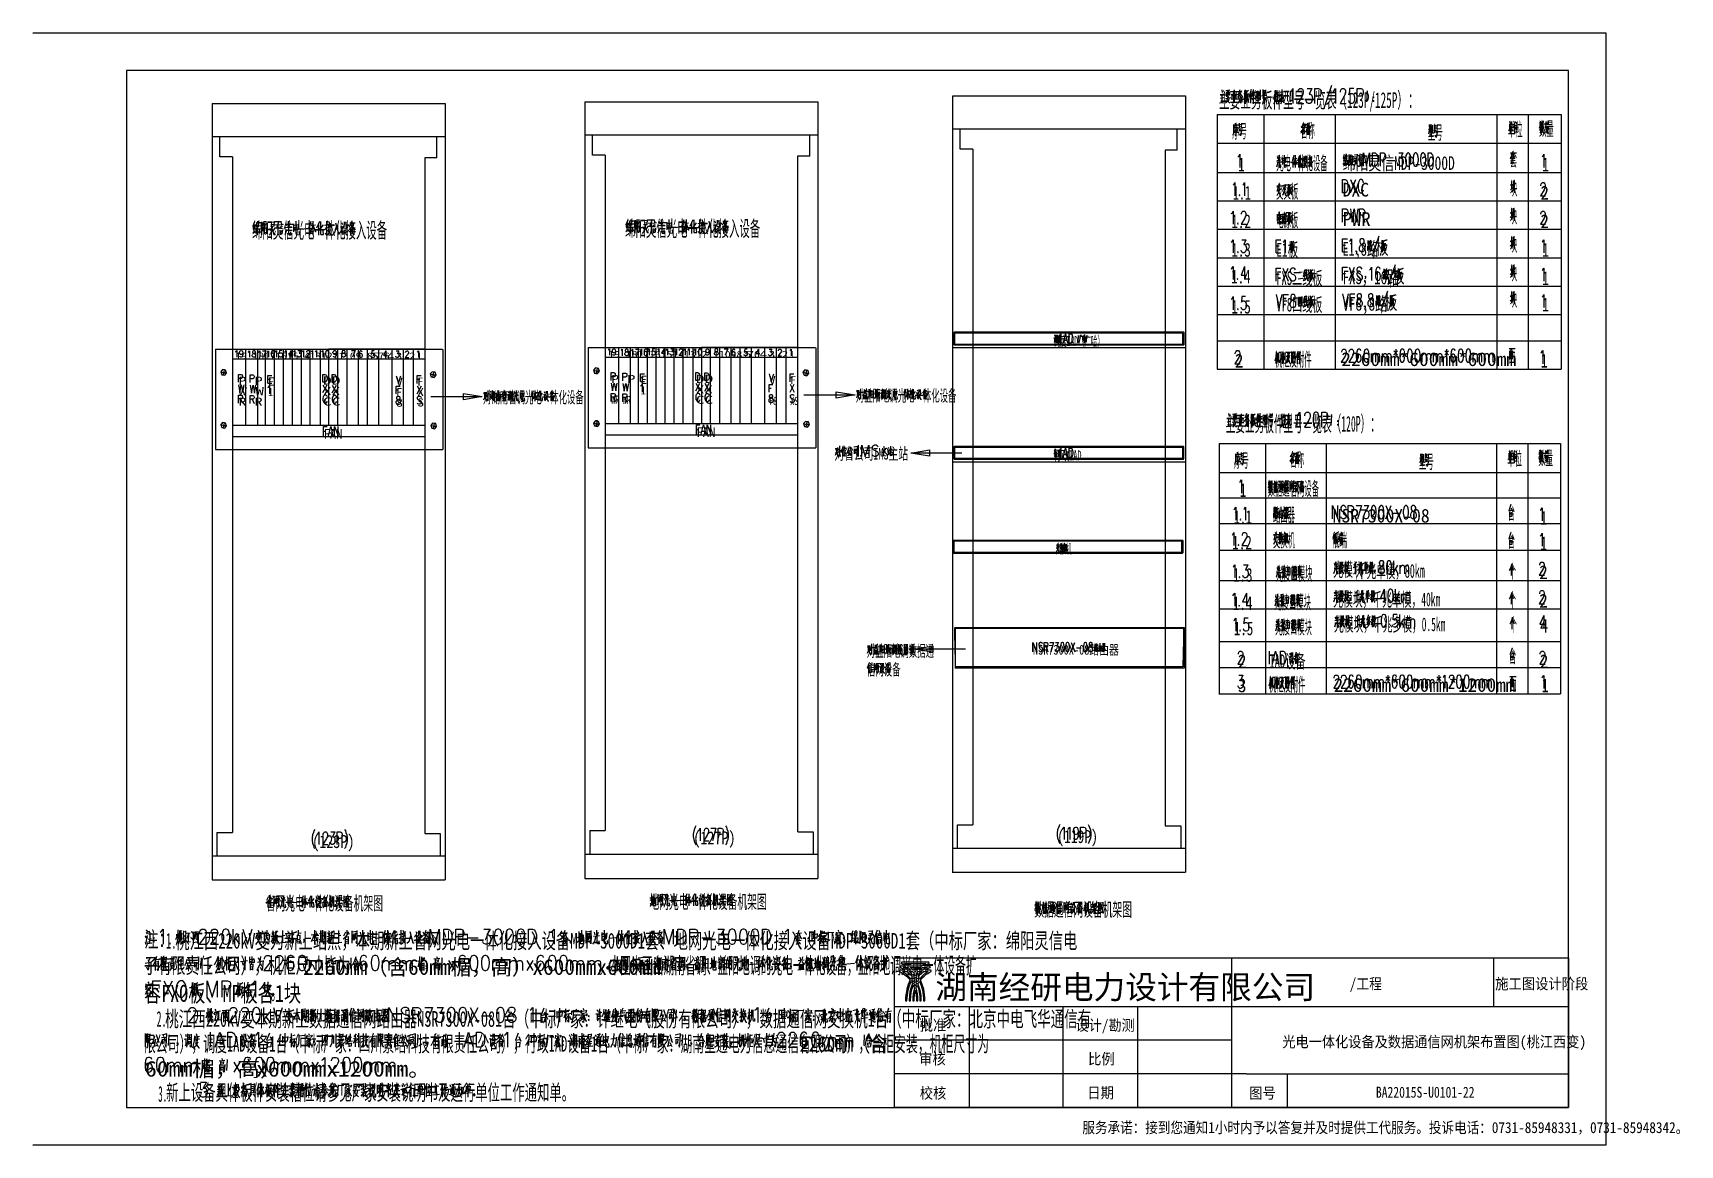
# Model space of a CAD drawing. Header units: metres. Extents: x 17 to 1264, y 17 to 859.
import ezdxf

# ---------------------------------------------------------------- set-up
doc = ezdxf.new("R2010")
doc.units = ezdxf.units.M
for name, color, linetype in [('LINES', 7, 'Continuous'), ('POLYLINES', 4, 'Continuous'), ('RECTS', 7, 'Continuous'), ('TEXTS', 3, 'Continuous')]:
    doc.layers.add(name, color=color, linetype=linetype)

msp = doc.modelspace()

# ---------------------------------------------------------------- texts
at = {"layer": 'TEXTS'}
for s, height, width, p in [('主要业务板件型号一览表（123P/125P）：', 11.88, 0.523169, (914.54, 802.07)), ('序号', 10.39, 0.381771, (924.62, 779.25)), ('名称', 10.39, 0.381771, (976.03, 779.68)), ('型号', 10.39, 0.381771, (1072.79, 778.24)), ('单位', 10.39, 0.381771, (1133.27, 780.54)), ('数量', 10.39, 0.381771, (1156.75, 781.12)), ('1', 10.39, 0.726984, (928.94, 754.1)), ('光电一体化设备', 10.39, 0.381771, (957.88, 755.05)), ('绵阳灵信MDP-3000D', 10.39, 0.721775, (1008.14, 755.11)), ('套', 10.39, 0.381771, (1134.71, 757.93)), ('1', 10.39, 0.726984, (1159.19, 754.1)), ('1.1', 10.39, 0.636223, (925.19, 732.64)), ('交叉板', 10.39, 0.381771, (957.88, 733.6)), ('DXC', 10.39, 0.939132, (1008.14, 734.95)), ('块', 10.39, 0.381771, (1134.86, 736.05)), ('2', 10.39, 0.908729, (1157.9, 732.64)), ('电源板', 10.39, 0.381771, (957.88, 712)), ('块', 10.39, 0.381771, (1134.71, 714.88)), ('绵阳灵信光电一体化接入设备', 11.88, 0.509028, (182.73, 703.51)), ('绵阳灵信光电一体化接入设备', 11.88, 0.509028, (465.11, 704.81)), ('1.2', 10.39, 0.696815, (923.9, 711.04)), ('2', 10.39, 0.908729, (1157.9, 711.04)), ('1.3', 10.39, 0.696815, (923.9, 689.44)), ('E1板', 10.39, 0.606927, (957.88, 689.44)), ('E1,8路', 10.39, 0.648726, (1008.14, 690.16)), ('/', 10.39, 0.335182, (1031.18, 690.16)), ('板', 10.39, 0.723415, (1033.19, 691.12)), ('块', 10.39, 0.381771, (1134.71, 693.42)), ('1', 10.39, 0.726984, (1159.19, 689.44)), ('1.4', 10.39, 0.696815, (923.75, 669.14)), ('FXS二线板', 10.39, 0.566892, (957.88, 667.99)), ('FXS，16路', 10.39, 0.687367, (1008.14, 668.56)), ('/', 10.39, 0.315124, (1043.85, 668.56)), ('板', 10.39, 0.680124, (1045.87, 669.52)), ('块', 10.39, 0.381771, (1134.71, 671.82)), ('1', 10.39, 0.726984, (1159.19, 667.99)), ('板', 10.39, 0.760881, (1039.39, 649.5)), ('块', 10.39, 0.381771, (1134.71, 651.81)), ('1.5', 10.39, 0.696815, (923.9, 646.39)), ('VF8四线板', 10.39, 0.566138, (957.88, 647.97)), ('VF8,8路', 10.39, 0.695849, (1008.14, 648.55)), ('/', 10.39, 0.352542, (1037.08, 648.55)), ('1', 10.39, 0.726984, (1159.19, 647.97)), ('调度IAD（广哈）', 7.42, 0.472497, (789.4, 621.87)), ('19 1817161514131211109 8 76', 5.13, 1.239319, (170.2, 611.71)), ('5 4', 5.13, 1.662891, (273.02, 611.71)), ('3 2', 5.13, 1.419763, (291.45, 611.71)), ('1', 5.13, 0.969311, (307.58, 611.71)), ('19 18171615141312111098 76', 5.13, 1.262235, (452.44, 613.01)), ('5 4', 5.13, 1.662891, (555.11, 613.01)), ('3 2', 5.13, 1.419763, (573.69, 613.01)), ('1', 5.13, 0.969311, (589.82, 613.01)), ('2', 10.39, 0.908729, (926.63, 605.49)), ('机柜及附件', 10.39, 0.381771, (956.87, 606.45)), ('2260mm*600mm*600mm', 10.39, 1.040102, (1007.13, 606.64)), ('面', 10.39, 0.381771, (1133.71, 609.33)), ('1', 10.39, 0.726984, (1158.19, 605.49)), ('P P', 6.21, 1.451588, (172.36, 592.4)), ('DD', 6.21, 1.582554, (236.3, 592.55)), ('P P', 6.21, 1.451588, (454.46, 593.7)), ('E', 6.21, 1.151386, (476.78, 593.12)), ('DD', 6.21, 1.563239, (518.54, 593.84)), ('V', 6.21, 1.211985, (573.98, 592.98)), ('F', 6.21, 1.09106, (589.96, 592.98)), ('W W', 6.21, 1.524394, (172.36, 584.48)), ('1', 6.21, 0.969311, (194.68, 583.91)), ('E', 6.21, 1.151386, (194.68, 591.83)), ('XX', 6.21, 1.55241, (236.3, 584.63)), ('V', 6.21, 1.211985, (291.74, 591.68)), ('F', 6.21, 1.09106, (291.74, 583.76)), ('X', 6.21, 1.211985, (307.72, 583.91)), ('F', 6.21, 1.09106, (307.72, 591.68)), ('对湖南省调光电一体化设备', 8.91, 0.509028, (357.55, 578.5)), ('1', 6.21, 0.969311, (476.78, 585.2)), ('XX', 6.21, 1.533095, (518.54, 585.92)), ('对益阳地调光电一体化设备', 8.91, 0.509028, (639.64, 579.8)), ('R R', 6.21, 1.451463, (172.36, 576.56)), ('CC', 6.21, 1.582554, (236.3, 576.71)), ('8', 6.21, 1.211639, (291.74, 575.84)), ('S', 6.21, 1.211985, (307.72, 575.99)), ('WR', 6.21, 0.7273, (454.46, 578.15)), ('WR', 6.21, 0.7273, (463.24, 577.86)), ('CC', 6.21, 1.563239, (518.54, 578)), ('F8', 6.21, 0.605819, (573.98, 577.14)), ('XS', 6.21, 0.605992, (589.96, 577.14)), ('主要业务板件型号一览表（120P）：', 11.88, 0.453951, (919.72, 556.98)), ('FAN', 7.42, 0.939277, (236.87, 551.6)), ('FAN', 7.42, 0.939277, (519.11, 552.9)), ('对省公司IMS主站', 8.91, 0.635433, (623.51, 535.78)), ('行政IAD', 7.42, 0.563938, (789.4, 535.33)), ('序号', 10.39, 0.381771, (926.06, 529.98)), ('名称', 10.39, 0.381771, (967.82, 530.56)), ('型号', 10.39, 0.381771, (1066.03, 528.97)), ('单位', 10.39, 0.381771, (1132.84, 531.42)), ('数量', 10.39, 0.381771, (1156.31, 531.85)), ('1', 10.39, 0.726984, (930.23, 507.57)), ('数据通信网设备', 10.39, 0.381771, (951.4, 508.67)), ('路由器', 10.39, 0.381771, (955.43, 488.8)), ('NSR7300X-08', 10.39, 0.945982, (1000.51, 488.13)), ('台', 10.39, 0.381771, (1133.13, 490.38)), ('1.1', 10.39, 0.636223, (925.91, 487.12)), ('1', 10.39, 0.726984, (1157.75, 486.55)), ('1.2', 10.39, 0.696815, (924.62, 467.83)), ('交换机', 10.39, 0.381771, (955.43, 469.65)), ('低端', 10.39, 0.381771, (1000.36, 469.79)), ('台', 10.39, 0.381771, (1133.13, 469.21)), ('1', 10.39, 0.726984, (1157.75, 467.25)), ('交换机', 7.42, 0.381771, (791.13, 464.59)), ('1.3', 10.39, 0.696815, (925.19, 443.35)), ('光接口模块', 10.39, 0.381771, (957.59, 444.3)), ('光模块', 10.39, 0.531495, (1001.08, 447.33)), ('千兆单模，80km', 10.39, 0.535033, (1019.08, 446.37)), ('个', 10.39, 0.381771, (1133.85, 446.03)), ('2', 10.39, 0.908729, (1157.03, 445.36)), ('光模块，千兆单模，40km', 10.39, 0.508631, (1001.08, 424.77)), (',', 10.39, 0.246259, (1017.64, 446.37)), ('个', 10.39, 0.381771, (1133.85, 424.43)), ('1.4', 10.39, 0.696815, (925.05, 421.89)), ('光接口模块', 10.39, 0.381771, (956.44, 422.7)), ('2', 10.39, 0.908729, (1157.03, 423.76)), ('1.5', 10.39, 0.696815, (925.77, 402.88)), ('光接口模块', 10.39, 0.381771, (957.16, 403.84)), ('光模块，千兆多模，0.5km', 10.39, 0.50674, (1001.66, 405.91)), ('个', 10.39, 0.381771, (1134.43, 405.57)), ('4', 10.39, 0.908729, (1157.47, 404.9)), ('对益阳地调数据通', 8.91, 0.509028, (647.99, 386.55)), ('NSR7300X-08路由器', 7.42, 0.769677, (773.71, 388.16)), ('2', 10.39, 0.908729, (928.94, 377.97)), ('IAD设备', 10.39, 0.568028, (952.7, 377.97)), ('台', 10.39, 0.381771, (1133.99, 381.81)), ('2', 10.39, 0.908729, (1157.47, 377.97)), ('信网设备', 8.91, 0.509028, (648.14, 372.44)), ('3', 10.39, 0.908729, (928.94, 359.68)), ('机柜及附件', 10.39, 0.381771, (952.27, 360.35)), ('2260mm*600mm*1200mm', 10.39, 1.02362, (1001.37, 359.97)), ('面', 10.39, 0.381771, (1134.28, 361.07)), ('1', 10.39, 0.726984, (1158.91, 359.68)), ('(123P)', 9.85, 0.795233, (228.23, 241.75)), ('(127P)', 9.85, 0.795233, (516.67, 244.49)), ('(119P)', 9.85, 0.764938, (792.14, 245.5)), ('省网光电一体化设备机架图', 10.39, 0.509028, (192.95, 194.75)), ('地网光电一体化设备机架图', 10.39, 0.509028, (483.4, 195.9)), ('数据通信网设备机架图', 10.39, 0.509028, (774.71, 190)), ('注：', 11.88, 0.695353, (101.08, 166.68)), ('1.', 11.88, 0.483271, (117.64, 165.59)), ('桃江西220kV变为新上站点，本期新上省网光电一体化接入设备MDP-3000D1套、地网光电一体化接入设备MDP-3000D1套（中标厂家：绵阳灵信电', 11.88, 0.700867, (124.55, 165.59)), ('子有限责任公司），机柜尺寸皆为', 11.88, 0.675724, (100.94, 146.81)), ('。本图未画出湖南省调、益阳地调的光电一体化设备，益阳地调光电一体设备扩', 12.37, 0.508501, (444.95, 146.62)), ('容FXO板、MP板各1块', 12.87, 0.777271, (100.94, 125.28)), ('湖南经研电力设计有限公司', 17.78, 1.03637, (699.83, 127.55)), ('/工程', 8.3, 0.897436, (1013.47, 134.81)), ('施工图设计阶段', 8.3, 0.933333, (1123.63, 134.81)), ('。', 11.88, 0.509028, (196.99, 126.65)), ('2.', 11.88, 0.461859, (110.44, 106.4)), ('桃江西220kV变本期新上数据通信网路由器NSR7300X-081台（中标厂家：许继电气股份有限公司），数据通信网交换机1台（中标厂家：北京中电飞华通信有', 11.88, 0.663402, (116.92, 106.4)), ('批准', 8.3, 0.933333, (688.03, 103.42)), ('设计/勘测', 8.3, 0.913043, (806.11, 103.42)), ('限公司），调度IAD设备1台（中标厂家：四川景皓科技有限责任公司），行政IAD设备1台（中标厂家：湖南星通电力信息通信有限公司），合柜安装，机柜尺寸为', 11.88, 0.58188, (100.79, 87.54)), ('2260mm（含', 11.88, 0.835727, (597.16, 87.54)), ('光电一体化设备及数据通信网机架布置图(桃江西变)', 8.3, 0.925287, (962.49, 90.89)), ('审核', 8.3, 0.933333, (687.59, 77.93)), ('比例', 8.3, 0.933333, (815.47, 77.93)), ('60mm楣，高）', 11.88, 1.10584, (101.66, 68.67)), ('x600mmx1200mm。', 11.88, 1.095346, (185.75, 68.67)), ('新上设备具体板件安装槽位请参见厂家安装说明书及运行单位工作通知单。', 11.88, 0.605931, (117.64, 50.76)), ('3.', 11.88, 0.421122, (111.66, 49.67)), ('校核', 8.3, 0.933333, (688.03, 52.01)), ('日期', 8.3, 0.933333, (814.89, 52.3)), ('图号', 8.3, 0.933333, (937.43, 52.01)), ('BA22015S-U0101-22', 8.3, 0.777778, (1033.34, 52.73)), ('服务承诺：接到您通知1小时内予以答复并及时提供工代服务。投诉电话：0731-85948331，0731-85948342。', 8.3, 0.883134, (811.15, 25.94))]:
    msp.add_text(s, height=height, dxfattribs=dict(at, width=width)).set_placement(p)
for s, height, p in [('PWR', 10.39, (1008.14, 712.77)), ('2260mm（含60mm楣，高）x600mmx600mm', 11.88, (221.32, 145.71))]:
    msp.add_text(s, height=height, dxfattribs=at).set_placement(p)

# ---------------------------------------------------------------- linework, layer by layer
at = {"layer": 'LINES'}
for p, q in [((87.76, 830.45), (87.76, 45.22)), ((1179.14, 830.45), (87.76, 830.45)), ((1179.14, 45.22), (1179.14, 830.45)), ((712.79, 811.15), (889.19, 811.15)), ((712.79, 810.86), (712.79, 223.06)), ((889.19, 811.15), (889.19, 223.34)), ((915.4, 812.16), (918.43, 812.59)), ((916.7, 815.76), (916.99, 813.6)), ((916.99, 805.97), (916.99, 812.45)), ((919.72, 815.18), (922.89, 815.76)), ((920.3, 814.03), (920.3, 810.43)), ((920.3, 813.31), (922.6, 813.74)), ((922.6, 811.58), (920.3, 811.15)), ((921.45, 811.01), (920.59, 807.98)), ((921.02, 811.3), (921.02, 815.33)), ((921.74, 815.47), (921.74, 811.44)), ((922.6, 814.18), (922.46, 811.58)), ((924.62, 812.59), (925.19, 808.85)), ((925.63, 814.9), (925.63, 806.4)), ((926.35, 806.54), (926.35, 815.62)), ((926.35, 808.85), (927.5, 812.88)), ((929.95, 814.46), (931.39, 814.75)), ((934.27, 812.59), (933.11, 807.98)), ((934.99, 813.02), (933.4, 812.59)), ((934.27, 815.62), (934.27, 805.25)), ((934.27, 811.44), (934.84, 810.14)), ((935.13, 814.32), (936.86, 815.47)), ((935.42, 812.3), (936.57, 812.59)), ((939.02, 815.9), (937.43, 810.58)), ((938.44, 813.74), (938.44, 805.54)), ((939.45, 812.02), (941.32, 812.45)), ((940.31, 816.05), (940.31, 805.25)), ((942.19, 811.87), (944.49, 812.3)), ((942.62, 814.46), (944.35, 814.9)), ((943.91, 814.75), (943.91, 809.28)), ((944.92, 814.46), (944.92, 810.58)), ((946.79, 811.15), (950.39, 811.58)), ((947.8, 815.9), (947.8, 812.16)), ((947.8, 815.04), (949.53, 815.18)), ((949.67, 812.88), (947.8, 812.59)), ((948.09, 811.15), (947.8, 809.28)), ((949.67, 815.76), (949.53, 812.88)), ((951.26, 809.86), (955.15, 810.43)), ((956.73, 814.9), (956.73, 811.58)), ((957.02, 811.3), (957.02, 807.12)), ((957.02, 810.72), (958.75, 811.01)), ((957.45, 811.3), (957.45, 815.47)), ((958.17, 813.74), (959.75, 814.03)), ((958.6, 813.89), (958.89, 812.02)), ((958.75, 811.3), (958.6, 807.12)), ((964.07, 811.3), (960.33, 810.72)), ((960.91, 813.89), (963.64, 814.46)), ((961.19, 812.45), (963.21, 812.74)), ((962.2, 815.9), (962.2, 811.15)), ((963.5, 810.43), (962.78, 808.56)), ((999.79, 818.93), (993.88, 801.65)), ((152.49, 805.39), (328.75, 805.39)), ((152.49, 805.39), (152.49, 217.58)), ((328.75, 805.39), (328.75, 217.58)), ((434.59, 806.54), (610.99, 806.54)), ((434.59, 806.54), (434.59, 218.74)), ((610.99, 806.54), (610.99, 218.74)), ((914.97, 805.82), (918.71, 806.26)), ((918.14, 809.71), (915.69, 809.28)), ((919.43, 809.14), (923.47, 809.86)), ((921.31, 807.26), (919.58, 805.54)), ((920.59, 807.98), (922.89, 805.54)), ((922.17, 809.57), (921.45, 807.26)), ((924.04, 806.11), (927.93, 806.54)), ((929.51, 809.42), (931.39, 809.86)), ((938.87, 809.28), (941.61, 809.71)), ((942.19, 805.68), (946.07, 805.97)), ((943.05, 807.84), (945.21, 807.98)), ((944.06, 810), (944.06, 805.97)), ((949.67, 809.57), (947.66, 809.14)), ((956.87, 805.97), (955.72, 805.25)), ((957.45, 807.26), (956.87, 806.11)), ((957.45, 807.12), (957.88, 809.71)), ((961.48, 805.25), (962.49, 807.26)), ((961.63, 809.57), (961.63, 805.54)), ((1031.32, 810), (1031.47, 810)), ((1031.32, 807.26), (1031.47, 807.26)), ((1031.47, 810.29), (1031.47, 810)), ((1031.47, 810), (1031.47, 809.86)), ((1031.47, 807.55), (1031.47, 807.26)), ((1031.47, 807.26), (1031.47, 807.12)), ((712.79, 786.24), (889.19, 786.24)), ((718.7, 770.83), (718.7, 786.24)), ((883, 769.97), (883, 786.24)), ((913.24, 797.18), (913.24, 604.22)), ((913.24, 797.18), (1173.45, 797.18)), ((925.91, 788.26), (928.36, 788.83)), ((927.64, 787.39), (926.49, 787.1)), ((926.78, 790.56), (927.07, 788.98)), ((927.07, 786.1), (927.35, 785.52)), ((927.93, 787.68), (927.21, 785.95)), ((928.36, 785.66), (928.07, 783.79)), ((928.94, 786.1), (932.25, 786.53)), ((929.95, 790.42), (929.95, 787.1)), ((929.95, 789.55), (931.53, 789.7)), ((931.53, 787.68), (929.95, 787.54)), ((930.09, 786.24), (929.95, 784.51)), ((931.53, 790.13), (931.39, 787.68)), ((948.52, 797.18), (948.52, 604.22)), ((978.62, 790.56), (976.89, 786.82)), ((977.47, 787.97), (978.04, 786.67)), ((977.9, 788.69), (979.19, 788.83)), ((980.35, 787.25), (981.93, 787.68)), ((981.79, 790.56), (980.49, 788.69)), ((981.21, 789.41), (981.21, 781.78)), ((981.21, 786.82), (981.79, 785.66)), ((982.36, 785.81), (981.64, 783.22)), ((982.36, 787.97), (983.51, 788.4)), ((983.08, 785.52), (983.66, 783.79)), ((983.66, 788.54), (983.23, 786.96)), ((1002.38, 797.18), (1002.38, 604.22)), ((1073.08, 785.66), (1075.24, 786.1)), ((1073.51, 788.11), (1075.1, 788.4)), ((1074.52, 788.26), (1074.52, 783.36)), ((1075.53, 788.11), (1075.53, 784.51)), ((1077.11, 785.09), (1080.28, 785.52)), ((1077.98, 789.26), (1077.98, 785.95)), ((1077.98, 788.54), (1079.56, 788.69)), ((1079.71, 786.67), (1077.98, 786.38)), ((1079.71, 789.12), (1079.56, 786.67)), ((1124.78, 797.18), (1124.78, 604.22)), ((1133.56, 785.23), (1137.02, 785.81)), ((1134.43, 789.84), (1134.43, 786.24)), ((1136.3, 789.55), (1134.43, 789.26)), ((1134.43, 786.53), (1136.44, 786.82)), ((1134.57, 791.71), (1135, 789.84)), ((1134.71, 787.97), (1136.01, 788.26)), ((1135.29, 782.5), (1135.29, 789.41)), ((1136.01, 791.71), (1135.58, 789.55)), ((1136.3, 789.84), (1136.15, 786.82)), ((1138.75, 791.71), (1137.31, 786.96)), ((1138.17, 789.84), (1138.17, 782.5)), ((1138.6, 788.69), (1140.76, 789.12)), ((1139.03, 787.68), (1139.47, 785.38)), ((1139.47, 791.42), (1139.9, 789.84)), ((1140.19, 787.97), (1139.75, 783.94)), ((1148.54, 797.18), (1148.54, 604.22)), ((1158.04, 789.26), (1157.03, 786.38)), ((1157.18, 789.12), (1158.91, 789.55)), ((1157.18, 785.81), (1158.47, 786.38)), ((1157.47, 791.14), (1157.75, 789.7)), ((1158.04, 792), (1158.04, 787.25)), ((1158.04, 788.98), (1158.76, 787.68)), ((1158.62, 791.42), (1158.33, 789.41)), ((1159.05, 788.83), (1160.2, 789.12)), ((1161.07, 788.26), (1164.38, 788.54)), ((1161.93, 791.86), (1161.93, 788.98)), ((1161.93, 791.28), (1163.66, 791.42)), ((1161.93, 790.27), (1163.51, 790.42)), ((1163.66, 789.55), (1161.93, 789.26)), ((1161.93, 787.82), (1161.93, 784.94)), ((1161.93, 787.25), (1163.66, 787.54)), ((1163.66, 785.52), (1161.93, 785.23)), ((1162.22, 786.38), (1163.37, 786.38)), ((1162.79, 787.39), (1162.79, 783.22)), ((1163.8, 791.71), (1163.66, 789.55)), ((1163.8, 787.82), (1163.66, 785.52)), ((1173.45, 797.18), (1173.45, 604.22)), ((152.49, 780.48), (328.75, 780.48)), ((158.39, 765.07), (158.39, 780.48)), ((322.55, 764.21), (322.55, 780.48)), ((434.59, 781.78), (610.99, 781.78)), ((440.49, 766.22), (440.49, 781.78)), ((604.79, 765.5), (604.79, 781.78)), ((913.24, 775.3), (1173.45, 775.3)), ((926.06, 784.51), (928.36, 785.09)), ((931.53, 784.8), (929.8, 784.37)), ((977.61, 785.23), (976.31, 783.79)), ((977.75, 785.38), (977.75, 781.49)), ((977.75, 784.66), (979.19, 785.09)), ((977.75, 782.35), (979.34, 782.64)), ((979.19, 782.64), (979.34, 785.38)), ((1073.08, 780.34), (1076.54, 780.62)), ((1073.95, 782.21), (1075.67, 782.35)), ((1074.81, 784.22), (1074.81, 780.48)), ((1079.71, 783.79), (1077.83, 783.36)), ((1078.27, 785.23), (1077.98, 783.36)), ((1138.46, 783.65), (1140.91, 783.94)), ((1161.21, 783.07), (1164.09, 783.36)), ((1161.79, 784.22), (1163.66, 784.51)), ((167.9, 765.07), (158.39, 765.07)), ((167.9, 765.07), (167.9, 253.58)), ((313.48, 764.21), (313.48, 252.72)), ((322.55, 764.21), (313.48, 764.21)), ((449.99, 766.22), (440.49, 766.22)), ((449.99, 766.22), (449.99, 254.88)), ((595.58, 765.5), (595.58, 254.02)), ((604.79, 765.5), (595.58, 765.5)), ((728.35, 770.83), (718.7, 770.83)), ((728.35, 770.83), (728.35, 259.34)), ((873.79, 769.97), (873.79, 258.48)), ((883, 769.97), (873.79, 769.97)), ((961.34, 762.48), (958.31, 762.05)), ((958.39, 757.44), (959.47, 760.97)), ((959.32, 763.2), (958.89, 764.93)), ((959.9, 766.22), (959.9, 762.34)), ((960.19, 762.77), (960.91, 765.07)), ((962.63, 764.64), (962.63, 759.31)), ((962.63, 763.78), (964.94, 764.21)), ((964.79, 760.61), (962.63, 760.18)), ((962.92, 762.05), (964.36, 762.48)), ((965.08, 764.5), (964.65, 760.61)), ((966.09, 761.04), (969.55, 761.33)), ((971.27, 766.08), (969.98, 761.47)), ((970.7, 757.01), (970.7, 764.21)), ((971.13, 763.49), (973.43, 763.92)), ((972.28, 766.22), (972.28, 757.01)), ((975.59, 766.08), (974.01, 761.62)), ((974.87, 764.21), (974.87, 757.01)), ((977.18, 763.92), (975.31, 760.46)), ((978.91, 762.62), (978.04, 762.48)), ((978.47, 765.5), (978.91, 764.06)), ((978.91, 758.74), (978.91, 763.06)), ((979.48, 761.62), (980.78, 761.76)), ((979.77, 765.79), (979.77, 763.92)), ((979.77, 765.36), (980.49, 765.5)), ((980.92, 762.05), (980.35, 759.74)), ((982.94, 764.35), (982.22, 762.48)), ((983.37, 766.08), (982.94, 764.35)), ((982.94, 764.64), (984.52, 765.07)), ((982.94, 761.33), (982.94, 757.3)), ((982.94, 760.9), (984.52, 761.18)), ((983.8, 761.04), (983.8, 758.02)), ((984.67, 761.33), (984.52, 757.3)), ((1008.43, 763.78), (1009.43, 764.21)), ((1008.43, 759.31), (1009.58, 760.61)), ((1009.43, 766.8), (1008.57, 763.92)), ((1008.71, 761.62), (1009.58, 762.05)), ((1009.72, 765.07), (1008.86, 761.76)), ((1010.01, 762.48), (1010.01, 759.02)), ((1010.01, 761.9), (1011.88, 762.19)), ((1010.3, 766.51), (1010.3, 763.2)), ((1011.45, 766.08), (1010.3, 765.79)), ((1010.3, 764.64), (1011.16, 764.93)), ((1010.3, 763.49), (1011.59, 763.63)), ((1010.87, 767.23), (1010.73, 765.94)), ((1010.87, 758.02), (1010.87, 763.49)), ((1011.45, 763.63), (1011.59, 766.22)), ((1011.88, 762.48), (1011.74, 759.02)), ((1012.89, 766.8), (1012.89, 758.16)), ((1012.89, 765.94), (1013.47, 766.08)), ((1014.19, 766.08), (1014.19, 758.74)), ((1014.19, 765.22), (1015.48, 765.65)), ((1014.19, 762.48), (1015.19, 762.77)), ((1015.48, 765.94), (1015.34, 758.88)), ((1017.07, 762.48), (1017.5, 760.9)), ((1017.21, 766.51), (1019.08, 766.8)), ((1019.08, 763.92), (1017.21, 763.63)), ((1017.5, 765.07), (1018.79, 765.36)), ((1019.23, 762.34), (1018.51, 760.61)), ((1019.08, 767.09), (1018.94, 763.92)), ((1021.53, 767.23), (1020.23, 762.48)), ((1021.1, 765.36), (1021.1, 758.02)), ((1021.39, 764.78), (1023.69, 765.22)), ((1021.82, 763.49), (1023.26, 763.92)), ((1023.26, 762.48), (1021.82, 762.05)), ((1021.96, 761.33), (1021.96, 758.02)), ((1021.96, 760.75), (1023.11, 761.04)), ((1022.39, 767.23), (1022.83, 765.5)), ((1023.26, 761.33), (1022.97, 758.88)), ((1042.7, 762.19), (1047.88, 762.19)), ((1135.29, 762.05), (1138.03, 762.48)), ((1135.43, 766.94), (1138.17, 767.52)), ((1135.58, 760.03), (1137.45, 760.75)), ((1136.59, 762.19), (1135.72, 760.32)), ((1136.15, 765.79), (1136.15, 762.19)), ((1136.15, 765.36), (1137.31, 765.65)), ((1136.15, 764.21), (1137.31, 764.5)), ((1136.15, 763.2), (1137.45, 763.63)), ((1137.02, 761.47), (1137.59, 759.89)), ((913.24, 753.26), (1173.45, 753.26)), ((961.48, 757.3), (961.34, 759.31)), ((971.56, 759.46), (972.86, 759.89)), ((979.34, 759.89), (978.47, 757.87)), ((984.52, 758.02), (982.94, 757.73)), ((983.08, 759.31), (984.23, 759.46)), ((1011.74, 758.88), (1011.31, 760.18)), ((1014.19, 759.6), (1015.34, 759.89)), ((1021.96, 758.74), (1023.11, 758.88)), ((958.31, 742.32), (961.34, 743.18)), ((959.32, 742.18), (958.31, 738.86)), ((959.61, 744.77), (960.04, 743.33)), ((960.19, 742.18), (961.19, 740.16)), ((964.94, 743.76), (962.78, 743.18)), ((963.64, 742.9), (964.07, 741.46)), ((967.1, 741.74), (966.09, 737.71)), ((967.67, 742.18), (966.38, 741.74)), ((967.1, 744.34), (967.1, 735.41)), ((967.1, 740.74), (967.67, 739.58)), ((967.96, 743.18), (969.4, 744.34)), ((968.25, 741.46), (969.11, 741.74)), ((1014.04, 737.86), (1018.07, 747.79)), ((1014.04, 747.79), (1018.07, 737.86)), ((1135.15, 740.16), (1136.59, 741.31)), ((1136.59, 743.62), (1135.29, 743.18)), ((1136.01, 746.93), (1136.01, 740.88)), ((1136.59, 742.03), (1138.6, 742.32)), ((1136.73, 744.05), (1138.03, 744.34)), ((1138.17, 744.62), (1138.03, 742.32)), ((913.24, 731.66), (1173.45, 731.66)), ((1135.87, 725.9), (1135.87, 719.86)), ((1136.44, 723.02), (1137.88, 723.31)), ((1137.88, 723.46), (1137.74, 721.15)), ((183.16, 712.37), (184.6, 712.8)), ((184.6, 715.82), (183.31, 712.51)), ((185.03, 713.81), (183.74, 710.06)), ((185.61, 710.93), (185.61, 706.9)), ((186.04, 715.39), (186.04, 711.65)), ((187.77, 714.96), (186.04, 714.67)), ((186.04, 713.38), (187.34, 713.66)), ((186.04, 711.94), (187.91, 712.22)), ((186.91, 716.26), (186.76, 714.82)), ((186.91, 705.74), (186.91, 711.94)), ((187.63, 712.22), (187.91, 715.1)), ((188.35, 710.78), (188.2, 706.9)), ((189.79, 715.82), (189.79, 705.89)), ((189.79, 714.82), (190.94, 715.1)), ((191.95, 714.96), (191.95, 706.61)), ((191.95, 713.95), (193.82, 714.38)), ((191.95, 710.93), (193.39, 711.22)), ((193.82, 714.82), (193.67, 706.75)), ((196.12, 710.93), (196.84, 709.06)), ((196.55, 715.54), (199.43, 715.82)), ((199.43, 712.51), (196.55, 712.22)), ((196.99, 713.81), (198.86, 714.1)), ((199.58, 710.64), (198.43, 708.77)), ((199.43, 716.11), (199.15, 712.51)), ((203.03, 716.4), (201.16, 710.93)), ((202.31, 714.1), (202.31, 705.89)), ((202.75, 713.52), (206.49, 713.95)), ((205.77, 710.78), (203.47, 710.5)), ((203.61, 712.08), (205.77, 712.51)), ((204.33, 716.4), (205.05, 714.38)), ((212.25, 711.94), (207.64, 711.36)), ((209.08, 712.8), (208.51, 714.67)), ((209.95, 716.26), (209.95, 711.79)), ((210.52, 712.22), (211.53, 714.82)), ((214.12, 714.38), (214.12, 708.34)), ((214.12, 713.38), (217.72, 713.81)), ((214.7, 711.5), (216.86, 711.79)), ((217.87, 714.24), (217.29, 709.78)), ((219.45, 710.21), (224.78, 710.64)), ((227.23, 715.97), (225.35, 710.78)), ((226.51, 705.74), (226.51, 713.81)), ((227.08, 713.09), (230.68, 713.66)), ((228.81, 716.26), (228.81, 705.6)), ((233.85, 715.97), (231.55, 710.93)), ((232.99, 713.81), (232.99, 705.74)), ((236.44, 713.66), (233.56, 709.63)), ((239.47, 713.52), (237.59, 712.94)), ((237.59, 709.63), (239.47, 711.79)), ((242.63, 711.94), (239.75, 711.22)), ((239.9, 713.81), (242.49, 714.53)), ((240.91, 711.5), (240.33, 708.34)), ((240.76, 712.08), (240.47, 713.52)), ((240.62, 716.4), (241.34, 714.53)), ((241.77, 714.38), (241.48, 711.79)), ((250.99, 712.08), (249.69, 711.79)), ((250.41, 715.39), (251.13, 713.81)), ((250.99, 707.62), (250.99, 712.51)), ((251.99, 710.93), (253.87, 711.22)), ((252.43, 715.82), (252.43, 713.66)), ((252.43, 715.1), (253.58, 715.39)), ((254.15, 711.5), (253.29, 708.77)), ((257.18, 714.1), (256.03, 711.94)), ((258.04, 715.97), (257.18, 714.1)), ((257.32, 714.38), (259.63, 714.82)), ((259.77, 710.64), (259.63, 705.89)), ((465.55, 713.66), (466.99, 714.1)), ((466.99, 717.12), (465.69, 713.66)), ((465.98, 711.07), (467.27, 711.65)), ((467.42, 715.1), (466.12, 711.36)), ((467.99, 712.22), (467.99, 708.19)), ((467.99, 711.5), (470.73, 711.79)), ((468.43, 716.69), (468.43, 712.94)), ((470.15, 716.26), (468.43, 715.97)), ((468.43, 714.67), (469.72, 714.96)), ((468.43, 713.23), (470.3, 713.52)), ((469.29, 717.55), (469.15, 716.11)), ((469.29, 707.04), (469.29, 713.23)), ((470.01, 713.52), (470.3, 716.4)), ((470.73, 712.08), (470.59, 708.19)), ((472.31, 717.12), (472.31, 707.18)), ((472.31, 716.11), (473.32, 716.26)), ((474.33, 716.26), (474.33, 707.9)), ((474.33, 715.25), (476.2, 715.68)), ((474.33, 712.22), (475.77, 712.51)), ((476.2, 716.11), (476.06, 708.05)), ((478.51, 712.22), (479.23, 710.35)), ((478.94, 716.83), (481.82, 717.12)), ((481.82, 713.81), (478.94, 713.52)), ((479.37, 715.1), (481.24, 715.39)), ((481.96, 711.94), (480.81, 710.06)), ((481.82, 717.41), (481.53, 713.81)), ((485.42, 717.55), (483.55, 712.22)), ((484.7, 715.39), (484.7, 707.04)), ((485.13, 714.82), (488.87, 715.25)), ((488.15, 712.08), (485.85, 711.65)), ((485.99, 713.38), (488.15, 713.66)), ((485.99, 710.78), (485.99, 707.04)), ((486.71, 717.55), (487.43, 715.54)), ((488.01, 710.93), (487.72, 708.05)), ((490.1, 707.47), (491.75, 711.5)), ((494.63, 713.23), (490.17, 712.66)), ((491.47, 714.1), (490.89, 715.97)), ((492.33, 717.55), (492.33, 712.94)), ((492.91, 713.52), (493.91, 716.11)), ((496.51, 715.68), (496.51, 709.63)), ((496.51, 714.67), (500.11, 715.1)), ((499.96, 711.07), (496.51, 710.5)), ((497.08, 712.8), (499.24, 713.09)), ((500.25, 715.54), (499.67, 711.07)), ((501.83, 711.5), (507.16, 711.94)), ((509.61, 717.26), (507.74, 712.08)), ((508.89, 707.04), (508.89, 715.1)), ((509.47, 714.24), (513.07, 714.96)), ((511.34, 717.55), (511.34, 706.9)), ((516.23, 717.26), (513.93, 712.22)), ((515.37, 715.1), (515.37, 707.04)), ((518.83, 714.96), (515.95, 710.93)), ((519.98, 710.93), (521.85, 712.94)), ((521.85, 714.82), (520.12, 714.24)), ((521.71, 710.64), (525.31, 711.36)), ((525.02, 713.23), (522.14, 712.51)), ((522.28, 715.1), (524.87, 715.82)), ((523.29, 712.8), (522.71, 709.63)), ((523.15, 713.38), (522.86, 714.82)), ((523, 717.55), (523.72, 715.82)), ((524.15, 711.07), (523.58, 708.91)), ((524.15, 715.54), (523.87, 712.94)), ((533.37, 713.38), (532.07, 713.09)), ((532.79, 716.69), (533.51, 714.96)), ((533.37, 708.91), (533.37, 713.81)), ((534.38, 712.22), (536.25, 712.37)), ((534.81, 716.98), (534.81, 714.96)), ((534.81, 716.4), (535.96, 716.69)), ((536.54, 712.8), (535.67, 710.06)), ((539.56, 715.39), (538.41, 713.23)), ((540.43, 717.26), (539.56, 715.39)), ((539.56, 711.79), (539.56, 707.18)), ((539.56, 711.36), (542.01, 711.65)), ((539.71, 715.68), (542.01, 716.11)), ((540.86, 711.5), (540.86, 708.05)), ((542.15, 711.94), (542.01, 707.18)), ((958.6, 721.58), (958.6, 716.26)), ((958.6, 720.72), (961.05, 721.15)), ((960.91, 717.41), (958.6, 717.12)), ((959.03, 718.99), (960.47, 719.28)), ((961.05, 721.44), (960.76, 717.41)), ((961.91, 720.14), (962.63, 718.85)), ((962.2, 715.97), (962.49, 715.25)), ((962.49, 714.96), (963.21, 720)), ((962.49, 714.96), (963.21, 719.57)), ((962.63, 722.16), (963.07, 721.15)), ((962.78, 714.24), (963.35, 716.69)), ((964.22, 716.54), (963.5, 714.24)), ((963.79, 721.87), (965.51, 722.16)), ((964.22, 720.72), (964.22, 717.41)), ((964.22, 720), (965.23, 720.43)), ((964.22, 718.85), (965.08, 719.14)), ((965.23, 717.98), (964.22, 717.7)), ((964.65, 721.73), (964.51, 720.29)), ((965.66, 715.25), (965.08, 716.54)), ((965.37, 720.58), (965.23, 717.98)), ((967.1, 720.14), (966.09, 716.11)), ((967.67, 720.58), (966.38, 720.29)), ((967.1, 722.88), (967.1, 713.81)), ((967.1, 719.28), (967.67, 718.13)), ((967.96, 721.73), (969.4, 722.74)), ((968.25, 720), (969.11, 720.29)), ((1022.83, 720.86), (1024.84, 715.68)), ((1136.3, 722.59), (1135, 722.16)), ((1135, 718.99), (1136.3, 720.29)), ((1136.3, 720.86), (1138.46, 721.3)), ((183.16, 707.18), (184.89, 708.62)), ((183.45, 709.78), (184.89, 710.5)), ((185.61, 710.21), (188.35, 710.5)), ((188.2, 706.75), (187.63, 708.19)), ((191.95, 707.62), (193.67, 707.9)), ((203.61, 709.49), (203.61, 705.89)), ((203.61, 708.91), (205.48, 709.2)), ((203.61, 706.61), (205.48, 706.75)), ((205.63, 709.63), (205.34, 706.75)), ((207.71, 706.18), (209.37, 710.21)), ((212.39, 705.89), (212.11, 708.34)), ((217.58, 709.78), (214.12, 709.2)), ((227.8, 708.48), (229.82, 708.91)), ((239.32, 709.34), (242.92, 710.06)), ((241.19, 707.76), (240.33, 708.34)), ((241.77, 709.78), (241.19, 707.62)), ((241.19, 707.76), (242.63, 706.03)), ((251.85, 709.06), (250.55, 706.61)), ((257.18, 710.06), (259.63, 710.5)), ((257.18, 710.5), (257.18, 705.89)), ((259.63, 706.75), (257.18, 706.46)), ((257.47, 708.34), (259.34, 708.48)), ((258.47, 710.21), (258.47, 706.75)), ((465.55, 708.48), (467.27, 709.92)), ((470.59, 708.05), (470.01, 709.49)), ((474.33, 708.91), (476.06, 709.2)), ((485.99, 710.21), (487.87, 710.5)), ((485.99, 707.76), (487.87, 708.05)), ((494.78, 707.18), (494.49, 709.63)), ((510.19, 709.78), (512.2, 710.21)), ((523.58, 709.06), (522.71, 709.63)), ((523.58, 709.06), (525.02, 707.33)), ((534.23, 710.35), (532.94, 707.9)), ((542.01, 708.05), (539.56, 707.76)), ((539.85, 709.63), (541.72, 709.78)), ((913.24, 710.21), (1173.45, 710.21)), ((969.11, 698.54), (968.11, 694.51)), ((969.69, 698.98), (968.25, 698.69)), ((969.11, 701.28), (969.11, 692.35)), ((969.98, 700.13), (971.27, 701.14)), ((970.12, 698.4), (971.13, 698.69)), ((1008.14, 698.26), (1010.44, 698.26)), ((1027.29, 701.57), (1027.29, 698.54)), ((1027.29, 700.85), (1028.15, 701.14)), ((1028.15, 699.41), (1027.29, 699.26)), ((1027.72, 699.41), (1027.72, 694.8)), ((1028.15, 701.42), (1028.01, 699.41)), ((1029.16, 698.54), (1028.15, 696.24)), ((1029.16, 702), (1028.3, 698.4)), ((1028.73, 700.27), (1029.74, 700.56)), ((1029.88, 700.85), (1029.16, 698.4)), ((1035.64, 704.88), (1030.46, 689.76)), ((1038.09, 699.26), (1037.08, 695.23)), ((1038.67, 699.7), (1037.37, 699.41)), ((1038.09, 702), (1038.09, 692.93)), ((1038.09, 698.26), (1038.67, 697.1)), ((1038.95, 700.85), (1040.39, 701.86)), ((1039.24, 698.98), (1040.11, 699.41)), ((1136.3, 700.99), (1135, 700.56)), ((1135, 697.54), (1136.3, 698.69)), ((1135.87, 704.3), (1135.87, 698.26)), ((1136.3, 699.41), (1138.46, 699.84)), ((1136.44, 701.42), (1137.88, 701.71)), ((1137.88, 702), (1137.74, 699.7)), ((913.24, 688.61), (1173.45, 688.61)), ((957.88, 697.68), (960.04, 697.68)), ((957.88, 692.35), (961.48, 692.35)), ((969.11, 697.68), (969.55, 696.53)), ((1008.14, 693.07), (1011.88, 693.07)), ((1026.86, 694.08), (1028.3, 695.38)), ((1027.15, 694.22), (1027.15, 697.68)), ((1027.72, 697.25), (1028.3, 697.54)), ((1028.73, 696.38), (1028.73, 693.22)), ((1028.73, 696.1), (1029.74, 696.24)), ((1029.88, 693.94), (1028.73, 693.65)), ((1029.88, 696.38), (1029.74, 693.94)), ((933.98, 681.98), (933.98, 672.05)), ((957.88, 676.08), (960.04, 676.08)), ((962.92, 670.9), (966.95, 680.83)), ((962.92, 680.83), (966.95, 670.9)), ((975.16, 677.66), (977.47, 677.95)), ((978.47, 676.37), (979.48, 676.94)), ((979.34, 679.54), (978.62, 676.51)), ((979.77, 674.93), (978.62, 674.21)), ((978.62, 672.34), (979.91, 673.49)), ((979.63, 677.81), (978.76, 674.21)), ((979.91, 675.22), (981.5, 676.08)), ((980.06, 676.8), (981.35, 677.95)), ((980.92, 679.39), (981.35, 678.67)), ((983.51, 677.09), (982.51, 673.06)), ((984.09, 677.52), (982.79, 677.23)), ((983.51, 679.82), (983.51, 670.75)), ((983.51, 676.08), (984.09, 675.07)), ((984.38, 678.67), (985.82, 679.68)), ((984.67, 676.8), (985.67, 677.23)), ((1008.14, 676.66), (1010.44, 676.66)), ((1013.18, 671.47), (1017.21, 681.41)), ((1013.18, 681.41), (1017.21, 671.47)), ((1025.27, 674.35), (1025.42, 674.35)), ((1025.42, 674.5), (1025.42, 674.35)), ((1025.42, 674.35), (1025.42, 674.06)), ((1039.1, 672.48), (1040.54, 673.78)), ((1039.24, 672.77), (1039.24, 676.08)), ((1039.39, 680.11), (1039.39, 676.94)), ((1039.39, 679.39), (1040.25, 679.54)), ((1040.39, 677.95), (1039.39, 677.66)), ((1039.82, 677.81), (1039.82, 673.2)), ((1039.82, 675.79), (1040.54, 675.94)), ((1040.39, 679.82), (1040.25, 677.95)), ((1041.4, 676.94), (1040.25, 674.64)), ((1041.4, 680.4), (1040.54, 676.8)), ((1040.97, 678.67), (1041.98, 679.1)), ((1040.97, 674.93), (1040.97, 671.62)), ((1040.97, 674.5), (1041.98, 674.64)), ((1042.12, 679.25), (1041.4, 676.8)), ((1041.98, 674.93), (1041.98, 672.34)), ((1047.88, 683.28), (1042.7, 668.16)), ((1050.19, 677.66), (1049.32, 673.63)), ((1050.91, 678.1), (1049.47, 677.81)), ((1050.19, 680.4), (1050.19, 671.33)), ((1050.19, 676.8), (1050.76, 675.65)), ((1051.05, 679.25), (1052.49, 680.26)), ((1051.34, 677.52), (1052.35, 677.81)), ((1136.3, 679.54), (1135, 679.1)), ((1135, 675.94), (1136.3, 677.23)), ((1135.87, 682.7), (1135.87, 676.8)), ((1136.3, 677.81), (1138.46, 678.24)), ((1136.44, 679.82), (1137.88, 680.26)), ((1137.88, 680.4), (1137.74, 678.1)), ((913.24, 667.15), (1173.45, 667.15)), ((974.59, 672.77), (978.04, 673.06)), ((1042.12, 663.26), (1037.08, 648.14)), ((1041.98, 672.34), (1040.97, 672.05)), ((1135.87, 662.69), (1135.87, 656.78)), ((963.5, 656.06), (965.8, 656.06)), ((975.02, 659.09), (975.02, 651.6)), ((977.61, 658.8), (975.02, 658.37)), ((975.02, 652.46), (977.47, 652.75)), ((977.47, 651.89), (977.61, 659.23)), ((978.47, 656.35), (979.48, 656.93)), ((979.34, 659.52), (978.62, 656.35)), ((979.77, 654.91), (978.62, 654.19)), ((978.62, 652.32), (979.91, 653.33)), ((979.63, 657.79), (978.76, 654.19)), ((979.91, 655.2), (981.5, 656.06)), ((980.06, 656.78), (981.35, 657.79)), ((980.92, 659.38), (981.35, 658.66)), ((983.51, 657.07), (982.51, 653.04)), ((984.09, 657.36), (982.79, 657.07)), ((983.51, 659.66), (983.51, 650.74)), ((983.51, 656.06), (984.09, 654.91)), ((984.38, 658.51), (985.82, 659.66)), ((984.67, 656.78), (985.67, 657.07)), ((1013.75, 656.64), (1016.06, 656.64)), ((1033.34, 652.46), (1034.92, 653.76)), ((1033.63, 652.61), (1033.63, 656.06)), ((1033.77, 659.95), (1033.77, 656.93)), ((1033.77, 659.23), (1034.63, 659.52)), ((1034.63, 657.79), (1033.77, 657.65)), ((1034.2, 657.79), (1034.2, 653.18)), ((1034.2, 655.63), (1034.92, 655.92)), ((1034.63, 659.81), (1034.63, 657.79)), ((1035.79, 656.93), (1034.63, 654.62)), ((1035.64, 660.38), (1034.92, 656.78)), ((1035.21, 654.91), (1035.21, 651.6)), ((1035.21, 654.48), (1036.36, 654.62)), ((1036.36, 652.32), (1035.21, 652.03)), ((1035.35, 658.66), (1036.36, 658.94)), ((1036.36, 659.23), (1035.79, 656.78)), ((1036.36, 654.91), (1036.22, 652.32)), ((1044.57, 657.65), (1043.56, 653.62)), ((1045.15, 658.08), (1043.85, 657.79)), ((1044.57, 660.38), (1044.57, 651.31)), ((1044.57, 656.64), (1045.15, 655.63)), ((1045.43, 659.23), (1046.87, 660.24)), ((1045.72, 657.36), (1046.73, 657.79)), ((1136.3, 659.38), (1135, 658.94)), ((1135, 655.92), (1136.3, 657.07)), ((1136.3, 657.79), (1138.46, 658.22)), ((1136.44, 659.81), (1137.88, 660.1)), ((1137.88, 660.38), (1137.74, 658.08)), ((913.24, 645.55), (1173.45, 645.55)), ((714.23, 622.66), (714.23, 632.16)), ((714.38, 632.45), (887.61, 632.45)), ((714.67, 623.23), (714.67, 631.58)), ((714.95, 631.87), (886.75, 631.87)), ((789.55, 627.7), (790.12, 627.98)), ((789.98, 630.14), (790.27, 628.99)), ((789.98, 624.67), (790.55, 626.11)), ((790.12, 628.13), (790.12, 624.67)), ((790.7, 629.86), (791.99, 630)), ((790.84, 627.55), (791.85, 627.7)), ((790.99, 628.42), (791.71, 628.56)), ((790.99, 626.98), (790.99, 625.1)), ((790.99, 626.54), (791.71, 626.69)), ((790.99, 625.54), (791.71, 625.68)), ((791.27, 629.57), (791.27, 627.7)), ((791.71, 626.83), (791.56, 625.68)), ((794.01, 624.82), (792.86, 623.66)), ((793.15, 628.85), (794.87, 629.28)), ((793.15, 627.7), (794.87, 627.98)), ((793.58, 628.85), (793.58, 626.69)), ((793.58, 626.83), (794.3, 626.98)), ((793.58, 626.11), (794.44, 626.4)), ((793.72, 630.43), (794.01, 629.28)), ((794.3, 626.98), (794.3, 628.99)), ((795.02, 623.95), (795.02, 631.01)), ((797.32, 626.26), (799.34, 626.26)), ((809.13, 628.85), (811, 629.14)), ((809.85, 630.58), (810.14, 629.28)), ((811.29, 629.42), (811.29, 626.54)), ((811.29, 628.99), (812.01, 629.14)), ((812.01, 627.26), (811.29, 627.12)), ((812.01, 629.28), (811.87, 627.26)), ((812.3, 627.12), (813.16, 627.26)), ((812.3, 626.26), (812.3, 623.95)), ((813.16, 626.11), (812.3, 625.82)), ((812.3, 624.38), (813.16, 624.53)), ((813.16, 624.53), (813.16, 626.4)), ((887.03, 631.58), (887.03, 623.23)), ((887.9, 632.16), (887.9, 622.66)), ((913.24, 625.68), (1173.45, 625.68)), ((154.94, 619.49), (226.07, 619.49)), ((154.94, 619.49), (154.94, 543.46)), ((167.9, 619.49), (326.87, 619.49)), ((167.9, 619.49), (188.49, 619.49)), ((167.9, 619.49), (208.07, 619.49)), ((167.9, 612), (313.48, 612)), ((177.83, 619.49), (177.83, 612)), ((177.83, 612), (177.83, 561.89)), ((186.91, 619.49), (186.91, 612.14)), ((186.91, 612.14), (186.91, 561.89)), ((192.67, 619.34), (192.67, 561.74)), ((199.43, 619.49), (199.43, 561.89)), ((206.2, 619.49), (206.2, 561.89)), ((212.39, 618.34), (212.39, 613.44)), ((212.97, 619.49), (212.97, 561.89)), ((219.88, 619.49), (219.88, 561.89)), ((226.51, 619.49), (226.51, 561.89)), ((234.14, 619.49), (234.14, 561.89)), ((313.48, 619.49), (240.62, 619.49)), ((240.62, 619.49), (240.62, 561.89)), ((247.39, 619.49), (247.39, 561.89)), ((254.44, 619.49), (254.44, 561.89)), ((263.08, 619.63), (263.08, 562.03)), ((269.85, 619.34), (269.85, 561.89)), ((278.35, 619.34), (278.35, 561.89)), ((283.96, 618.05), (283.96, 613.15)), ((288.57, 619.49), (288.57, 561.89)), ((297.07, 619.49), (297.07, 561.89)), ((304.55, 619.49), (304.55, 612)), ((304.55, 612), (304.55, 561.89)), ((313.48, 619.49), (313.48, 543.46)), ((327.16, 619.2), (327.16, 543.46)), ((437.03, 620.64), (508.17, 620.64)), ((437.03, 620.64), (437.03, 544.75)), ((449.99, 620.64), (609.11, 620.64)), ((449.99, 620.64), (470.59, 620.64)), ((449.99, 620.64), (490.17, 620.64)), ((449.99, 613.3), (595.58, 613.3)), ((459.93, 620.64), (459.93, 613.3)), ((459.93, 613.3), (459.93, 563.18)), ((469, 620.78), (469, 613.44)), ((469, 613.44), (469, 563.18)), ((474.91, 620.64), (474.91, 563.04)), ((481.67, 620.64), (481.67, 563.18)), ((488.3, 620.64), (488.3, 563.18)), ((494.49, 619.63), (494.49, 614.74)), ((495.07, 620.64), (495.07, 563.18)), ((501.98, 620.64), (501.98, 563.18)), ((508.75, 620.64), (508.75, 563.18)), ((516.23, 620.64), (516.23, 563.18)), ((595.58, 620.64), (522.86, 620.64)), ((522.86, 620.64), (522.86, 563.18)), ((529.48, 620.78), (529.48, 563.18)), ((536.54, 620.64), (536.54, 563.18)), ((545.18, 620.93), (545.18, 563.33)), ((551.95, 620.64), (551.95, 563.18)), ((560.59, 620.64), (560.59, 563.18)), ((566.06, 619.34), (566.06, 614.45)), ((570.67, 620.64), (570.67, 563.18)), ((579.31, 620.64), (579.31, 563.18)), ((586.65, 620.64), (586.65, 613.3)), ((586.65, 613.3), (586.65, 563.18)), ((595.58, 620.64), (595.58, 544.75)), ((609.4, 620.5), (609.4, 544.75)), ((713.51, 620.64), (889.34, 620.64)), ((887.61, 622.51), (714.38, 622.51)), ((718.27, 622.94), (714.95, 622.94)), ((886.75, 622.94), (718.27, 622.94)), ((957.16, 610.56), (958.17, 614.45)), ((958.89, 614.88), (957.31, 614.45)), ((958.17, 608.69), (958.17, 617.47)), ((958.75, 612.43), (958.17, 613.87)), ((959.9, 616.18), (959.18, 616.03)), ((961.19, 610.99), (962.2, 614.88)), ((962.63, 615.17), (961.34, 614.74)), ((962.2, 617.62), (962.2, 608.26)), ((962.2, 614.16), (962.63, 612.86)), ((963.07, 616.9), (963.07, 608.83)), ((964.51, 616.32), (963.07, 615.89)), ((964.22, 614.02), (963.07, 613.87)), ((963.07, 611.42), (964.22, 611.57)), ((964.22, 611.57), (964.22, 614.3)), ((967.96, 617.04), (965.8, 616.46)), ((968.11, 614.45), (967.1, 614.16)), ((967.24, 614.3), (968.11, 617.18)), ((969.4, 617.62), (969.4, 608.83)), ((969.4, 616.9), (970.12, 617.04)), ((970.12, 617.18), (969.83, 614.88)), ((970.55, 615.46), (970.55, 608.54)), ((971.13, 614.3), (972.43, 614.74)), ((971.13, 613.58), (971.56, 612.29)), ((974.3, 617.62), (973, 612.86)), ((973.72, 615.6), (973.72, 608.4)), ((974.15, 611.71), (976.6, 612.14)), ((974.73, 614.16), (976.31, 614.45)), ((975.45, 617.62), (975.45, 608.11)), ((1029.88, 609.55), (1029.88, 616.18)), ((1038.38, 609.55), (1038.38, 616.18)), ((1046.87, 618.05), (1049.75, 615.17)), ((1049.75, 618.05), (1046.87, 615.17)), ((1048.31, 619.49), (1048.31, 613.73)), ((1068.47, 609.55), (1068.47, 616.18)), ((1076.97, 609.55), (1076.97, 616.18)), ((1085.47, 618.05), (1088.2, 615.17)), ((1088.2, 618.05), (1085.47, 615.17)), ((1086.76, 619.49), (1086.76, 613.73)), ((1106.92, 609.55), (1106.92, 616.18)), ((1115.42, 609.55), (1115.42, 616.18)), ((1137.31, 619.92), (1134.14, 619.34)), ((1134.57, 618.05), (1134.57, 611.71)), ((1136.87, 617.62), (1134.57, 617.18)), ((1134.57, 612.43), (1136.87, 612.86)), ((1135.29, 617.33), (1135.29, 612.58)), ((1135.87, 616.18), (1135.29, 615.89)), ((1135.29, 614.45), (1135.87, 614.74)), ((1135.43, 617.33), (1135.72, 619.63)), ((1136.15, 617.33), (1136.15, 612.72)), ((1136.87, 611.86), (1137.02, 618.05)), ((158.97, 602.21), (163.43, 601.2)), ((159.11, 602.06), (163.43, 601.34)), ((161.56, 603.65), (160.84, 599.9)), ((317.51, 600.62), (321.98, 599.62)), ((317.66, 600.48), (321.98, 599.76)), ((320.11, 602.06), (319.39, 598.32)), ((320.11, 602.06), (319.39, 598.18)), ((441.21, 603.5), (445.67, 602.5)), ((441.21, 603.36), (445.53, 602.64)), ((443.8, 604.94), (442.94, 601.06)), ((443.8, 604.94), (443.08, 601.2)), ((599.75, 601.92), (604.22, 600.91)), ((599.75, 601.78), (604.07, 600.91)), ((602.35, 603.36), (601.48, 599.47)), ((913.24, 604.22), (1173.45, 604.22)), ((962.92, 608.83), (964.65, 609.12)), ((965.66, 610.56), (965.08, 608.98)), ((194.68, 596.59), (196.55, 596.59)), ((194.68, 593.57), (197.56, 593.57)), ((236.3, 586.51), (239.47, 592.42)), ((236.3, 592.42), (239.47, 586.51)), ((243.35, 586.37), (246.52, 592.27)), ((243.35, 592.27), (246.52, 586.37)), ((291.74, 588.67), (293.61, 588.67)), ((307.72, 596.59), (309.59, 596.59)), ((307.72, 585.65), (310.89, 591.55)), ((307.72, 591.55), (310.89, 585.65)), ((357.98, 586.22), (359.56, 586.37)), ((363.02, 587.66), (363.59, 586.66)), ((364.31, 588.1), (364.31, 584.06)), ((365.18, 587.38), (365.18, 584.21)), ((365.18, 586.8), (365.9, 586.94)), ((366.04, 587.38), (366.04, 581.04)), ((367.19, 586.22), (370.65, 586.66)), ((369.07, 588.1), (368.92, 585.07)), ((371.95, 584.93), (373.1, 587.23)), ((373.67, 588.1), (373.67, 585.5)), ((375.26, 585.65), (374.39, 587.23)), ((376.55, 587.66), (377.13, 586.22)), ((377.85, 587.23), (379.87, 587.38)), ((378.71, 586.94), (378.71, 584.78)), ((381.88, 585.5), (381.45, 586.94)), ((382.6, 588.1), (382.6, 584.64)), ((382.89, 585.07), (383.61, 586.94)), ((385.63, 586.66), (385.63, 582.05)), ((385.63, 585.94), (388.36, 586.22)), ((388.36, 586.51), (388.07, 583.2)), ((395.56, 587.81), (394.12, 583.92)), ((394.99, 580.18), (394.99, 586.22)), ((395.42, 585.65), (398.01, 586.08)), ((396.71, 588.1), (396.71, 580.03)), ((400.46, 587.81), (398.73, 584.06)), ((399.74, 586.22), (399.74, 580.18)), ((402.33, 586.08), (400.31, 583.06)), ((403.77, 587.38), (404.35, 586.22)), ((405.35, 587.66), (405.35, 586.08)), ((405.35, 587.23), (406.07, 587.38)), ((408.81, 586.51), (408.09, 584.93)), ((409.53, 587.81), (408.81, 586.51)), ((408.95, 586.66), (410.68, 586.94)), ((476.78, 597.89), (478.65, 597.89)), ((476.78, 594.86), (479.8, 594.86)), ((518.54, 587.81), (521.71, 593.71)), ((518.54, 593.71), (521.71, 587.81)), ((525.45, 587.66), (528.62, 593.57)), ((525.45, 593.57), (528.62, 587.66)), ((573.98, 589.82), (575.71, 589.82)), ((589.96, 597.89), (591.69, 597.89)), ((589.96, 586.8), (593.13, 592.85)), ((589.96, 592.85), (593.13, 586.8)), ((640.22, 587.52), (641.8, 587.66)), ((640.65, 587.09), (641.8, 582.91)), ((641.95, 586.66), (643.96, 587.09)), ((644.97, 587.09), (648.28, 587.38)), ((646.27, 586.51), (645.69, 585.36)), ((645.83, 588.82), (646.41, 587.52)), ((646.84, 586.51), (648.14, 584.78)), ((647.42, 589.1), (646.99, 587.23)), ((649.58, 589.1), (649.58, 581.62)), ((649.58, 588.24), (650.44, 588.38)), ((651.16, 588.38), (651.16, 582.19)), ((651.16, 587.66), (652.6, 587.95)), ((652.6, 588.24), (652.46, 582.19)), ((654.62, 588.67), (654.62, 583.34)), ((655.19, 584.78), (657.21, 586.51)), ((656.2, 589.39), (656.2, 582.91)), ((658.07, 586.08), (659.08, 586.37)), ((658.65, 588.82), (659.23, 587.52)), ((659.08, 586.51), (658.94, 582.48)), ((659.95, 588.53), (661.96, 588.67)), ((660.23, 586.94), (661.53, 587.09)), ((660.23, 585.94), (661.67, 586.08)), ((660.95, 588.24), (660.95, 586.08)), ((666.43, 586.08), (662.97, 585.65)), ((663.98, 586.8), (663.69, 588.24)), ((664.7, 589.39), (664.7, 585.94)), ((665.13, 586.37), (665.85, 588.24)), ((667.87, 587.95), (667.87, 583.34)), ((667.87, 587.23), (670.46, 587.52)), ((668.3, 585.79), (669.88, 586.08)), ((670.6, 587.81), (670.17, 584.5)), ((677.66, 589.1), (676.22, 585.22)), ((677.08, 581.47), (677.08, 587.52)), ((677.51, 586.94), (680.25, 587.38)), ((678.81, 589.39), (678.81, 581.33)), ((682.55, 589.1), (680.83, 585.36)), ((681.98, 587.52), (681.98, 581.47)), ((684.57, 587.38), (682.41, 584.35)), ((686.44, 586.22), (685.43, 586.08)), ((686.01, 588.67), (686.59, 587.52)), ((686.44, 582.91), (686.44, 586.51)), ((687.45, 588.96), (687.45, 587.38)), ((687.45, 588.53), (688.31, 588.67)), ((691.05, 587.66), (690.19, 586.08)), ((691.63, 589.1), (691.05, 587.66)), ((691.19, 587.95), (692.78, 588.24)), ((173.95, 581.76), (175.53, 578.59)), ((182.73, 581.47), (184.31, 578.3)), ((318.09, 583.49), (356.83, 583.49)), ((358.41, 585.79), (359.71, 581.62)), ((359.85, 585.36), (361.87, 585.79)), ((360.14, 584.64), (360.43, 583.06)), ((362.44, 585.5), (363.16, 584.35)), ((362.44, 582.05), (362.87, 581.33)), ((362.87, 581.04), (363.45, 585.22)), ((363.74, 585.5), (364.89, 585.79)), ((363.88, 584.35), (363.88, 581.9)), ((364.6, 584.06), (363.88, 583.92)), ((363.88, 582.34), (364.6, 582.48)), ((364.6, 582.48), (364.75, 584.21)), ((365.18, 585.22), (365.75, 585.36)), ((365.75, 583.78), (365.18, 583.63)), ((367.48, 585.5), (367.48, 580.03)), ((367.48, 584.93), (370.36, 585.22)), ((367.77, 582.05), (369.93, 582.34)), ((367.91, 583.2), (369.79, 583.49)), ((368.35, 584.93), (368.63, 583.34)), ((368.92, 583.34), (368.78, 580.32)), ((369.35, 585.07), (369.21, 583.49)), ((374.68, 584.35), (372.67, 583.92)), ((372.67, 584.21), (372.67, 580.32)), ((372.67, 582.77), (374.25, 583.06)), ((372.67, 581.76), (374.25, 582.05)), ((372.67, 580.75), (374.54, 580.9)), ((374.54, 580.32), (374.68, 584.5)), ((375.98, 584.78), (376.84, 585.07)), ((376.84, 585.36), (376.7, 581.18)), ((376.7, 581.04), (377.42, 582.77)), ((378.14, 585.65), (379.43, 585.79)), ((378.14, 584.64), (379.43, 584.78)), ((378.28, 583.78), (378.28, 581.62)), ((378.28, 583.34), (379.29, 583.49)), ((378.28, 582.05), (379.29, 582.34)), ((379.29, 583.78), (379.15, 582.34)), ((384.19, 584.93), (380.87, 584.35)), ((384.33, 580.32), (384.19, 582.05)), ((388.22, 583.2), (385.63, 582.77)), ((386.06, 584.5), (387.64, 584.78)), ((389.66, 583.49), (393.55, 583.92)), ((395.85, 582.34), (397.43, 582.62)), ((404.2, 584.93), (403.19, 584.78)), ((404.92, 582.62), (403.91, 580.9)), ((404.2, 581.62), (404.2, 585.36)), ((405.07, 584.06), (406.36, 584.21)), ((406.51, 584.5), (405.93, 582.48)), ((408.95, 583.49), (410.68, 583.78)), ((408.95, 583.78), (408.95, 580.32)), ((410.68, 580.9), (408.95, 580.75)), ((409.1, 582.05), (410.39, 582.34)), ((409.82, 583.49), (409.82, 580.9)), ((410.83, 583.92), (410.68, 580.32)), ((456.04, 583.06), (457.63, 579.89)), ((464.83, 582.77), (466.41, 579.6)), ((600.33, 584.78), (639.07, 584.78)), ((642.23, 585.94), (642.52, 584.35)), ((645.69, 585.36), (644.68, 584.21)), ((644.68, 581.76), (648.28, 582.05)), ((645.55, 584.64), (647.71, 584.93)), ((645.55, 584.93), (645.55, 581.9)), ((645.55, 584.64), (647.85, 584.93)), ((646.27, 584.78), (646.27, 581.9)), ((646.99, 584.78), (646.99, 581.9)), ((647.85, 584.93), (647.71, 582.05)), ((651.16, 585.36), (652.31, 585.65)), ((651.16, 582.91), (652.46, 583.06)), ((653.75, 582.48), (655.34, 583.92)), ((653.9, 585.22), (655.19, 585.65)), ((658.79, 582.34), (659.66, 584.06)), ((660.38, 585.07), (660.38, 582.91)), ((660.38, 584.64), (661.39, 584.78)), ((660.38, 583.34), (661.53, 583.63)), ((661.39, 584.93), (661.39, 583.63)), ((666.43, 581.62), (666.28, 583.34)), ((670.31, 584.5), (667.87, 584.06)), ((671.75, 584.78), (675.79, 585.22)), ((678.09, 583.63), (679.53, 583.78)), ((687.02, 583.92), (686.01, 582.19)), ((687.16, 585.36), (688.6, 585.5)), ((688.75, 585.79), (688.03, 583.78)), ((691.05, 585.07), (691.05, 581.62)), ((691.05, 584.78), (692.92, 584.93)), ((692.78, 582.19), (691.05, 581.9)), ((691.34, 583.34), (692.63, 583.63)), ((691.91, 584.78), (691.91, 582.19)), ((692.92, 585.22), (692.78, 581.62)), ((158.97, 562.18), (163.43, 561.31)), ((159.11, 562.18), (163.43, 561.31)), ((161.56, 563.76), (160.84, 559.87)), ((161.56, 563.62), (160.84, 559.87)), ((168.19, 561.89), (313.34, 561.89)), ((317.95, 561.74), (322.41, 560.74)), ((317.95, 561.6), (322.41, 560.88)), ((320.54, 563.18), (319.67, 559.3)), ((320.54, 563.18), (319.82, 559.44)), ((441.21, 563.47), (445.67, 562.46)), ((441.21, 563.33), (445.53, 562.61)), ((443.8, 564.91), (442.94, 561.17)), ((443.8, 564.91), (443.08, 561.17)), ((450.28, 563.18), (595.43, 563.18)), ((600.04, 563.04), (604.51, 562.03)), ((600.19, 562.9), (604.51, 562.03)), ((602.63, 564.48), (601.91, 560.59)), ((602.78, 564.48), (601.91, 560.59)), ((920.01, 560.74), (923.9, 561.17)), ((920.59, 567.07), (923.47, 567.5)), ((923.18, 564.62), (920.87, 564.19)), ((921.74, 570.67), (922.17, 568.51)), ((922.03, 560.88), (922.03, 567.36)), ((924.62, 564.05), (928.51, 564.77)), ((926.35, 562.18), (924.76, 560.45)), ((924.91, 570.1), (928.07, 570.67)), ((925.34, 568.94), (925.34, 565.34)), ((925.34, 568.22), (927.64, 568.66)), ((927.64, 566.5), (925.34, 566.06)), ((926.49, 565.92), (925.63, 562.9)), ((925.63, 562.9), (927.93, 560.45)), ((926.06, 566.21), (926.06, 570.24)), ((927.21, 564.48), (926.49, 562.18)), ((926.92, 570.38), (926.78, 566.35)), ((927.79, 569.09), (927.64, 566.5)), ((929.23, 561.02), (932.97, 561.46)), ((929.66, 567.5), (930.23, 563.76)), ((930.67, 569.81), (930.67, 561.31)), ((931.39, 561.46), (931.53, 570.53)), ((931.53, 563.76), (932.54, 567.79)), ((934.55, 564.34), (936.57, 564.77)), ((935.13, 569.38), (936.57, 569.66)), ((939.31, 567.5), (938.15, 562.9)), ((940.03, 567.94), (938.44, 567.5)), ((939.31, 570.53), (939.31, 560.16)), ((939.31, 566.35), (939.88, 565.06)), ((940.31, 569.23), (941.9, 570.38)), ((940.6, 567.22), (941.75, 567.5)), ((944.06, 570.82), (942.62, 565.49)), ((943.48, 568.66), (943.48, 560.45)), ((944.06, 564.19), (946.79, 564.62)), ((944.63, 566.93), (946.51, 567.36)), ((945.5, 570.96), (945.5, 560.16)), ((947.23, 566.78), (949.67, 567.22)), ((947.8, 569.38), (949.53, 569.81)), ((948.23, 562.75), (950.25, 562.9)), ((948.95, 569.66), (948.95, 564.19)), ((949.24, 564.91), (949.24, 560.88)), ((949.96, 569.38), (949.96, 565.49)), ((951.83, 566.06), (955.58, 566.5)), ((954.71, 564.48), (952.84, 564.05)), ((952.99, 570.82), (952.99, 567.07)), ((952.99, 569.95), (954.71, 570.1)), ((954.71, 567.79), (952.99, 567.5)), ((953.27, 566.06), (952.99, 564.19)), ((954.71, 570.67), (954.57, 567.79)), ((956.3, 564.77), (960.33, 565.34)), ((961.91, 569.81), (961.91, 566.5)), ((962.49, 562.18), (962.06, 561.02)), ((962.2, 566.21), (962.2, 562.03)), ((962.2, 565.63), (963.79, 565.92)), ((962.49, 566.21), (962.49, 570.38)), ((962.49, 562.03), (962.92, 564.62)), ((963.35, 568.66), (964.79, 568.94)), ((963.64, 568.8), (964.07, 566.93)), ((963.93, 566.21), (963.79, 562.03)), ((969.26, 566.21), (965.51, 565.63)), ((965.95, 568.8), (968.83, 569.38)), ((966.38, 567.36), (968.39, 567.65)), ((966.67, 560.16), (967.53, 562.18)), ((966.81, 564.48), (966.81, 560.45)), ((967.24, 570.82), (967.24, 566.06)), ((968.54, 565.34), (967.82, 563.47)), ((1004.39, 565.2), (1004.39, 564.91)), ((1004.39, 564.91), (1004.39, 564.77)), ((1004.39, 564.91), (1004.54, 564.91)), ((1004.39, 562.46), (1004.39, 562.18)), ((1004.39, 562.18), (1004.39, 562.03)), ((1004.39, 562.18), (1004.54, 562.18)), ((167.9, 553.25), (313.48, 553.25)), ((236.87, 557.42), (238.6, 557.42)), ((241.19, 555.98), (243.21, 555.98)), ((449.99, 554.54), (595.58, 554.54)), ((519.11, 558.58), (520.7, 558.58)), ((523.29, 557.28), (525.31, 557.28)), ((947.37, 560.59), (951.11, 560.88)), ((962.06, 560.88), (960.91, 560.16)), ((154.94, 543.46), (327.16, 543.46)), ((437.03, 544.75), (609.4, 544.75)), ((624.09, 544.32), (625.67, 544.46)), ((624.52, 543.89), (625.67, 539.71)), ((625.82, 543.46), (627.83, 543.89)), ((626.11, 542.74), (626.39, 541.15)), ((628.99, 542.88), (629.99, 545.18)), ((631.72, 542.45), (629.71, 542.02)), ((629.71, 542.3), (629.71, 538.27)), ((629.71, 540.86), (631.29, 541.15)), ((629.71, 539.86), (631.29, 540.14)), ((629.71, 538.85), (631.58, 538.99)), ((630.71, 546.19), (630.71, 543.6)), ((632.15, 543.74), (631.43, 545.18)), ((631.58, 538.27), (631.72, 542.59)), ((633.74, 538.99), (635.9, 539.57)), ((634.75, 542.74), (634.03, 538.99)), ((635.18, 541.01), (636.19, 538.85)), ((638.06, 543.74), (640.36, 544.03)), ((641.08, 545.76), (638.2, 545.18)), ((638.49, 542.88), (638.49, 540.14)), ((639.93, 542.74), (638.49, 542.59)), ((638.49, 540.58), (639.93, 540.86)), ((639.79, 540.86), (639.93, 542.88)), ((641.66, 538.27), (641.66, 546.77)), ((658.94, 538.56), (662.68, 538.85)), ((659.37, 543.31), (662.39, 543.6)), ((662.11, 541.44), (659.66, 541.15)), ((660.67, 546.05), (661.1, 544.32)), ((660.95, 538.7), (660.95, 543.46)), ((663.55, 542.88), (665.42, 543.46)), ((663.55, 539.42), (665.42, 540.58)), ((663.98, 542.3), (664.27, 540.43)), ((664.27, 545.18), (664.7, 544.18)), ((664.7, 540.14), (664.84, 543.17)), ((665.71, 541.73), (665.71, 538.56)), ((665.71, 541.15), (667.15, 541.58)), ((665.71, 538.99), (667.15, 539.28)), ((666.28, 541.3), (666.28, 546.05)), ((666.28, 543.31), (667.29, 543.89)), ((667.15, 541.73), (667, 539.28)), ((719.99, 540.72), (681.26, 540.72)), ((714.23, 536.26), (714.23, 545.76)), ((714.38, 545.9), (887.61, 545.9)), ((714.67, 536.69), (714.67, 545.18)), ((714.95, 545.33), (886.75, 545.33)), ((718.27, 536.54), (714.95, 536.54)), ((886.75, 536.54), (718.27, 536.54)), ((789.69, 539.86), (790.7, 542.45)), ((790.55, 543.89), (789.83, 542.02)), ((790.41, 541.73), (790.41, 537.7)), ((790.7, 541.58), (791.99, 541.87)), ((790.99, 543.02), (791.71, 543.31)), ((792.28, 538.13), (793.58, 539.14)), ((792.57, 542.45), (793.58, 542.74)), ((792.71, 541.3), (792.71, 538.42)), ((793.15, 542.59), (793.15, 538.85)), ((793.15, 540.86), (793.58, 541.01)), ((793.87, 541.44), (794.73, 541.73)), ((795.02, 537.41), (795.02, 544.46)), ((797.32, 539.71), (799.34, 539.71)), ((887.03, 545.18), (887.03, 536.69)), ((887.75, 545.76), (887.75, 536.26)), ((914.68, 548.06), (914.68, 358.42)), ((914.68, 548.06), (1173.16, 548.06)), ((927.35, 539.14), (929.8, 539.71)), ((929.08, 538.27), (927.79, 537.84)), ((928.22, 541.44), (928.51, 539.71)), ((928.36, 536.98), (928.65, 536.4)), ((929.23, 538.56), (928.65, 536.69)), ((929.8, 536.4), (929.51, 534.53)), ((930.38, 536.98), (933.55, 537.41)), ((931.24, 541.15), (931.24, 537.84)), ((931.24, 540.43), (932.83, 540.58)), ((932.83, 538.56), (931.24, 538.27)), ((931.53, 537.12), (931.24, 535.25)), ((932.83, 541.01), (932.68, 538.56)), ((949.82, 548.06), (949.82, 358.42)), ((969.26, 536.11), (968.11, 534.67)), ((970.27, 541.3), (968.54, 537.55)), ((969.26, 538.85), (969.69, 537.55)), ((969.4, 536.26), (969.4, 532.37)), ((969.55, 539.42), (970.99, 539.71)), ((970.84, 533.52), (970.99, 536.11)), ((972.14, 538.13), (973.58, 538.56)), ((973.43, 541.3), (972.28, 539.57)), ((973, 540.29), (973, 532.51)), ((973, 537.55), (973.58, 536.54)), ((974.01, 536.54), (973.29, 533.95)), ((974.01, 538.85), (975.31, 539.14)), ((974.87, 536.4), (975.45, 534.67)), ((975.45, 539.42), (975.02, 537.84)), ((995.75, 548.06), (995.75, 358.42)), ((1066.46, 536.54), (1068.47, 536.98)), ((1066.89, 538.85), (1068.33, 539.28)), ((1067.9, 539.14), (1067.9, 534.24)), ((1068.76, 538.85), (1068.76, 535.39)), ((1070.49, 535.97), (1073.66, 536.4)), ((1071.35, 540.14), (1071.35, 536.83)), ((1071.35, 539.28), (1072.94, 539.57)), ((1072.94, 537.41), (1071.35, 537.26)), ((1072.94, 540), (1072.79, 537.41)), ((1124.49, 548.06), (1124.49, 358.42)), ((1133.13, 536.11), (1136.73, 536.54)), ((1133.99, 540.58), (1133.99, 536.98)), ((1135.87, 540.43), (1133.99, 540.14)), ((1133.99, 537.26), (1136.01, 537.7)), ((1134.28, 542.45), (1134.71, 540.72)), ((1134.28, 538.85), (1135.72, 539.14)), ((1135, 533.38), (1135, 540.29)), ((1135.72, 542.59), (1135.15, 540.43)), ((1136.01, 540.58), (1135.87, 537.7)), ((1138.31, 542.59), (1137.02, 537.84)), ((1137.88, 540.58), (1137.88, 533.38)), ((1138.31, 539.57), (1140.33, 539.86)), ((1138.75, 538.56), (1139.03, 536.26)), ((1139.18, 542.3), (1139.47, 540.58)), ((1139.9, 538.85), (1139.47, 534.67)), ((1148.25, 548.06), (1148.25, 358.42)), ((1157.61, 540), (1156.6, 537.26)), ((1156.75, 540), (1158.62, 540.43)), ((1156.75, 536.69), (1158.04, 537.12)), ((1157.03, 542.02), (1157.32, 540.58)), ((1157.61, 542.88), (1157.61, 538.13)), ((1157.61, 539.86), (1158.33, 538.56)), ((1158.33, 542.3), (1158.04, 540.29)), ((1158.76, 539.71), (1159.91, 540)), ((1160.63, 538.99), (1164.09, 539.28)), ((1161.64, 542.74), (1161.64, 539.71)), ((1161.64, 542.16), (1163.37, 542.3)), ((1161.64, 541.15), (1163.08, 541.3)), ((1163.37, 540.43), (1161.64, 540.14)), ((1161.64, 538.56), (1161.64, 535.82)), ((1161.64, 538.13), (1163.37, 538.27)), ((1163.37, 536.4), (1161.64, 536.11)), ((1161.79, 537.12), (1163.08, 537.26)), ((1162.51, 538.27), (1162.51, 534.1)), ((1163.51, 542.59), (1163.37, 540.43)), ((1163.51, 538.56), (1163.37, 536.4)), ((1173.16, 548.06), (1173.16, 358.42)), ((713.51, 534.1), (889.34, 534.1)), ((887.61, 535.97), (714.38, 535.97)), ((914.68, 526.03), (1173.16, 526.03)), ((927.35, 535.39), (929.66, 535.97)), ((932.83, 535.68), (931.1, 535.25)), ((969.4, 535.54), (970.99, 535.97)), ((969.4, 533.23), (970.99, 533.52)), ((1066.46, 531.22), (1069.77, 531.5)), ((1067.18, 533.09), (1069.05, 533.23)), ((1068.19, 534.96), (1068.19, 531.36)), ((1072.94, 534.53), (1071.21, 534.1)), ((1071.64, 535.97), (1071.35, 534.24)), ((1138.03, 534.53), (1140.62, 534.82)), ((1160.78, 533.81), (1163.8, 534.24)), ((1161.35, 535.1), (1163.37, 535.25)), ((952.84, 516.96), (951.69, 514.08)), ((951.98, 516.82), (953.71, 517.25)), ((951.98, 513.5), (953.27, 513.94)), ((952.12, 518.83), (952.41, 517.39)), ((952.84, 519.7), (952.84, 514.94)), ((952.84, 516.67), (953.42, 515.38)), ((953.42, 519.12), (953.13, 517.1)), ((953.85, 516.53), (955, 516.82)), ((957.31, 515.81), (956.01, 514.22)), ((956.15, 516.67), (957.31, 517.25)), ((958.6, 518.83), (957.45, 518.4)), ((958.75, 517.1), (957.45, 516.67)), ((957.45, 514.94), (959.03, 515.38)), ((958.75, 513.65), (957.74, 513.22)), ((957.74, 513.65), (957.74, 510.62)), ((957.74, 511.34), (958.89, 511.49)), ((958.17, 516.96), (958.17, 513.36)), ((958.6, 517.1), (958.6, 519.12)), ((958.75, 511.49), (958.75, 513.79)), ((959.75, 515.81), (960.91, 516.24)), ((960.33, 519.12), (960.76, 517.68)), ((961.34, 519.12), (962.49, 519.41)), ((961.34, 517.25), (962.78, 517.68)), ((961.34, 517.68), (961.34, 512.93)), ((961.63, 515.81), (962.35, 516.1)), ((961.63, 514.51), (962.49, 514.66)), ((961.77, 518.4), (962.2, 517.54)), ((962.63, 519.84), (961.91, 517.97)), ((962.06, 517.39), (962.06, 512.78)), ((962.92, 511.06), (963.21, 511.34)), ((964.79, 519.98), (963.5, 515.23)), ((964.36, 517.97), (964.36, 510.77)), ((964.65, 517.54), (967.1, 517.97)), ((966.67, 515.09), (965.08, 514.8)), ((965.23, 516.24), (966.67, 516.53)), ((965.23, 513.94), (965.23, 510.77)), ((965.23, 513.5), (966.52, 513.79)), ((965.23, 511.34), (966.52, 511.63)), ((965.66, 519.98), (966.23, 518.26)), ((966.52, 514.08), (966.38, 511.63)), ((968.11, 519.55), (968.11, 511.34)), ((968.11, 518.83), (970.7, 519.26)), ((969.11, 517.82), (968.39, 513.5)), ((968.54, 517.25), (969.26, 514.66)), ((970.12, 518.11), (969.11, 513.22)), ((969.55, 517.25), (970.27, 513.94)), ((972.43, 516.24), (971.56, 516.1)), ((972.14, 519.12), (972.57, 517.68)), ((973, 513.65), (972.14, 511.49)), ((972.43, 512.35), (972.43, 516.67)), ((973.15, 515.23), (974.44, 515.38)), ((973.43, 519.41), (973.43, 517.68)), ((973.43, 518.98), (974.15, 519.12)), ((974.59, 515.81), (974.01, 513.36)), ((976.46, 517.97), (975.88, 516.24)), ((977.03, 519.7), (976.46, 517.97)), ((976.6, 518.4), (978.19, 518.69)), ((976.6, 514.94), (976.6, 510.91)), ((976.6, 514.51), (978.19, 514.8)), ((978.19, 511.63), (976.6, 511.34)), ((976.75, 512.93), (977.9, 513.22)), ((977.32, 514.66), (977.32, 511.63)), ((978.33, 515.09), (978.19, 510.91)), ((914.54, 506.74), (1173.16, 506.74)), ((956.15, 499.39), (956.15, 496.37)), ((956.15, 498.67), (957.02, 498.82)), ((957.02, 499.25), (956.87, 497.23)), ((958.03, 499.68), (957.31, 496.22)), ((961.48, 499.97), (961.34, 491.9)), ((964.51, 499.82), (964.51, 496.66)), ((964.51, 499.25), (965.23, 499.39)), ((965.23, 499.54), (965.23, 497.52)), ((965.8, 496.94), (965.8, 499.97)), ((965.8, 499.39), (966.52, 499.54)), ((966.67, 499.82), (966.52, 497.81)), ((1040.97, 491.04), (1045, 500.98)), ((1040.97, 500.98), (1045, 491.04)), ((1135.58, 501.7), (1133.99, 497.09)), ((1135.72, 499.39), (1136.87, 496.37)), ((914.54, 487.44), (1173.16, 487.44)), ((955.72, 491.9), (957.31, 493.06)), ((956.01, 492.05), (956.01, 495.5)), ((957.02, 497.23), (956.15, 497.09)), ((956.59, 497.09), (956.59, 492.62)), ((956.59, 495.07), (957.31, 495.22)), ((958.17, 496.37), (957.02, 494.06)), ((957.59, 494.21), (957.59, 490.9)), ((957.59, 493.78), (958.75, 494.06)), ((958.75, 491.62), (957.59, 491.47)), ((957.74, 498.1), (958.75, 498.38)), ((958.75, 498.53), (958.17, 496.22)), ((958.75, 494.21), (958.6, 491.62)), ((960.19, 497.38), (960.19, 491.04)), ((960.19, 496.66), (962.78, 497.09)), ((962.49, 491.9), (960.19, 491.62)), ((960.62, 494.5), (962.2, 494.64)), ((962.78, 497.23), (962.49, 490.9)), ((964.07, 495.5), (967.1, 495.94)), ((964.36, 493.78), (965.08, 493.92)), ((964.36, 493.92), (964.36, 490.9)), ((964.36, 491.62), (965.23, 491.9)), ((965.23, 497.66), (964.51, 497.38)), ((965.23, 494.21), (965.08, 491.9)), ((965.66, 491.04), (965.66, 494.35)), ((966.52, 493.78), (965.66, 493.63)), ((965.66, 491.62), (966.67, 491.76)), ((965.8, 497.66), (966.67, 497.81)), ((966.52, 497.38), (966.95, 496.37)), ((966.52, 493.78), (966.52, 491.76)), ((1014.33, 496.22), (1016.35, 491.04)), ((1046.73, 495.22), (1051.77, 495.22)), ((1133.99, 496.94), (1136.44, 497.52)), ((1134.43, 496.22), (1134.43, 492.19)), ((1134.43, 495.5), (1136.15, 495.79)), ((1136.15, 492.77), (1134.43, 492.62)), ((1136.3, 496.08), (1136.15, 492.77)), ((713.51, 465.12), (713.51, 474.62)), ((713.8, 474.91), (886.89, 474.91)), ((714.09, 465.55), (714.09, 474.05)), ((714.23, 474.34), (886.17, 474.34)), ((886.31, 474.05), (886.31, 465.55)), ((887.18, 474.62), (887.18, 465.12)), ((955.87, 478.51), (958.89, 479.23)), ((956.87, 478.22), (956.01, 474.91)), ((957.16, 480.96), (957.59, 479.52)), ((957.74, 478.22), (958.75, 476.35)), ((959.61, 477.94), (960.76, 478.22)), ((960.91, 476.64), (959.61, 474.77)), ((963.07, 475.34), (960.62, 474.77)), ((961.48, 480.67), (960.91, 477.07)), ((961.19, 478.94), (962.35, 479.23)), ((962.63, 477.5), (961.19, 477.22)), ((961.19, 477.36), (961.19, 474.91)), ((962.35, 479.52), (961.77, 477.36)), ((962.63, 477.79), (962.49, 475.2)), ((963.64, 473.76), (964.65, 477.79)), ((965.37, 478.08), (963.79, 477.79)), ((964.65, 471.89), (964.65, 480.67)), ((965.23, 475.63), (964.65, 477.07)), ((966.38, 479.52), (965.66, 479.23)), ((1001.8, 480.67), (1000.65, 476.5)), ((1001.37, 478.94), (1001.37, 471.74)), ((1002.09, 472.61), (1002.95, 474.77)), ((1003.67, 480.1), (1002.23, 478.51)), ((1002.23, 473.04), (1002.23, 479.38)), ((1002.23, 476.21), (1004.11, 477.07)), ((1002.95, 479.38), (1003.1, 476.64)), ((1003.1, 476.64), (1003.24, 475.06)), ((1003.67, 473.18), (1003.24, 475.06)), ((1004.11, 471.89), (1004.11, 474.77)), ((1004.54, 473.47), (1005.98, 474.91)), ((1004.68, 477.22), (1005.98, 477.94)), ((1004.97, 476.64), (1005.11, 475.06)), ((1005.26, 479.95), (1005.55, 478.37)), ((1005.83, 477.22), (1005.55, 474.48)), ((1006.12, 476.5), (1008.14, 477.07)), ((1006.27, 475.06), (1007.99, 475.49)), ((1006.41, 478.08), (1007.71, 478.37)), ((1006.55, 479.81), (1006.55, 478.08)), ((1006.7, 475.2), (1006.7, 472.18)), ((1007.13, 476.78), (1006.84, 475.34)), ((1007.13, 480.96), (1007.13, 478.37)), ((1007.27, 475.34), (1007.27, 472.18)), ((1007.85, 480.24), (1007.71, 478.08)), ((1135.58, 480.53), (1133.99, 475.92)), ((1133.99, 475.92), (1136.44, 476.35)), ((1134.43, 475.06), (1134.43, 471.02)), ((1134.43, 474.48), (1136.3, 474.62)), ((1135.87, 478.22), (1136.87, 475.2)), ((1136.3, 474.91), (1136.15, 471.6)), ((886.89, 464.83), (713.8, 464.83)), ((717.55, 465.41), (714.23, 465.41)), ((886.17, 465.41), (717.55, 465.41)), ((791.56, 470.74), (793.72, 471.31)), ((792.28, 470.59), (791.56, 468.29)), ((792.43, 472.61), (792.71, 471.46)), ((792.86, 470.59), (793.58, 469.3)), ((795.02, 469.58), (794.15, 468.14)), ((794.3, 470.45), (795.02, 470.59)), ((796.6, 468.58), (794.87, 468.14)), ((795.45, 472.32), (795.02, 469.73)), ((795.31, 471.17), (796.17, 471.31)), ((796.31, 470.16), (795.31, 469.87)), ((795.31, 470.02), (795.31, 468.29)), ((796.17, 471.46), (795.74, 470.02)), ((796.31, 470.3), (796.31, 468.43)), ((797.03, 467.42), (797.75, 470.3)), ((798.33, 470.59), (797.18, 470.3)), ((797.75, 466.13), (797.75, 472.46)), ((798.19, 468.86), (797.75, 469.87)), ((799.05, 471.46), (798.47, 471.31)), ((914.54, 467.28), (1173.16, 467.28)), ((1002.81, 473.62), (1003.24, 472.46)), ((1003.67, 473.18), (1004.11, 471.89)), ((1136.3, 471.6), (1134.43, 471.46)), ((958.1, 446.69), (959.18, 450.22)), ((961.05, 451.73), (958.17, 451.15)), ((959.03, 452.45), (958.75, 454.03)), ((959.61, 455.47), (959.61, 451.44)), ((960.04, 451.87), (960.62, 454.18)), ((963.07, 453.02), (961.91, 452.59)), ((961.91, 449.71), (963.07, 451.44)), ((963.07, 449.42), (965.37, 450)), ((965.23, 451.73), (963.21, 451.15)), ((963.35, 453.31), (965.08, 454.03)), ((963.93, 451.87), (963.64, 453.02)), ((964.07, 451.3), (963.64, 448.56)), ((963.79, 455.47), (964.36, 454.03)), ((964.51, 449.86), (964.22, 447.84)), ((964.51, 453.74), (964.36, 451.44)), ((966.52, 453.6), (966.67, 448.13)), ((966.52, 452.88), (968.54, 453.31)), ((966.67, 452.88), (968.54, 453.31)), ((966.67, 448.85), (968.54, 449.14)), ((968.39, 449.14), (968.54, 453.74)), ((969.83, 452.16), (971.13, 452.74)), ((970.55, 452.45), (969.83, 448.27)), ((970.55, 455.33), (970.55, 446.4)), ((970.55, 451.87), (970.84, 450.86)), ((971.13, 453.46), (973, 453.89)), ((971.13, 448.99), (973.29, 449.42)), ((971.56, 452.45), (972.71, 452.74)), ((971.56, 452.74), (971.56, 450.14)), ((971.56, 451.44), (972.43, 451.58)), ((971.56, 450.43), (972.86, 450.72)), ((971.71, 455.18), (971.71, 452.74)), ((972.14, 448.99), (972.86, 446.54)), ((972.43, 455.33), (972.28, 452.74)), ((972.86, 452.88), (972.71, 450.72)), ((973.72, 448.42), (975.16, 449.71)), ((975.16, 451.87), (973.87, 451.44)), ((974.59, 455.18), (974.59, 449.28)), ((975.02, 450.29), (977.18, 450.72)), ((975.31, 452.3), (976.6, 452.59)), ((976.6, 452.88), (976.6, 450.58)), ((1001.59, 449.64), (1002.67, 453.1)), ((1004.54, 454.75), (1001.66, 454.18)), ((1002.52, 455.47), (1002.09, 457.06)), ((1003.1, 458.35), (1003.1, 454.46)), ((1003.53, 454.9), (1004.11, 457.2)), ((1004.68, 449.42), (1004.54, 451.44)), ((1006.12, 455.47), (1005.26, 451.3)), ((1005.4, 455.18), (1006.55, 455.76)), ((1006.12, 458.35), (1006.12, 449.28)), ((1006.12, 454.75), (1006.41, 453.89)), ((1006.55, 452.02), (1008.86, 452.45)), ((1006.7, 456.48), (1008.57, 456.91)), ((1007.13, 458.06), (1007.27, 455.76)), ((1007.13, 455.47), (1008.28, 455.76)), ((1007.13, 455.76), (1007.13, 453.17)), ((1007.13, 454.32), (1007.99, 454.61)), ((1007.13, 453.46), (1008.43, 453.74)), ((1007.56, 452.02), (1008.43, 449.57)), ((1007.99, 458.35), (1007.85, 455.76)), ((1008.43, 455.9), (1008.28, 453.74)), ((1008.43, 449.57), (1008.86, 449.57)), ((1010.59, 454.9), (1009.29, 454.46)), ((1009.29, 451.44), (1010.59, 452.59)), ((1010.15, 458.21), (1010.15, 452.16)), ((1010.59, 453.17), (1012.75, 453.6)), ((1010.73, 455.33), (1012.17, 455.62)), ((1012.17, 455.76), (1012.03, 453.6)), ((1016.06, 454.03), (1019.51, 454.75)), ((1018.79, 458.5), (1016.63, 456.19)), ((1017.79, 457.49), (1017.79, 449.14)), ((1020.23, 452.45), (1021.24, 454.03)), ((1020.52, 456.34), (1020.95, 454.75)), ((1022.97, 456.19), (1022.11, 454.18)), ((1022.11, 453.46), (1022.97, 452.16)), ((1023.98, 451.87), (1027.43, 452.45)), ((1024.84, 456.48), (1024.84, 452.88)), ((1026.71, 456.19), (1024.84, 455.9)), ((1024.84, 453.17), (1026.86, 453.46)), ((1025.13, 458.35), (1025.56, 456.48)), ((1025.13, 454.75), (1026.57, 454.9)), ((1025.85, 449.28), (1025.85, 456.05)), ((1026.57, 458.35), (1025.99, 456.19)), ((1026.86, 456.48), (1026.71, 453.46)), ((1028.01, 455.18), (1029.31, 455.76)), ((1028.87, 455.47), (1028.01, 451.3)), ((1028.87, 458.35), (1028.87, 449.28)), ((1028.87, 454.75), (1029.16, 453.89)), ((1029.31, 456.48), (1031.32, 456.91)), ((1029.31, 452.02), (1031.47, 452.45)), ((1029.74, 455.47), (1031.03, 455.76)), ((1029.74, 455.76), (1029.74, 453.17)), ((1029.74, 454.32), (1030.6, 454.61)), ((1029.74, 453.46), (1031.03, 453.74)), ((1029.88, 458.06), (1030.03, 455.76)), ((1030.31, 452.02), (1031.03, 449.57)), ((1030.6, 458.35), (1030.46, 455.76)), ((1031.03, 455.9), (1030.89, 453.74)), ((1031.03, 449.57), (1031.47, 449.57)), ((1032.47, 452.16), (1032.47, 452.02)), ((1032.47, 452.02), (1032.47, 451.73)), ((1032.47, 452.02), (1032.47, 452.02)), ((1047.02, 449.28), (1047.02, 459.07)), ((1049.75, 455.76), (1047.02, 451.15)), ((1048.17, 453.02), (1050.04, 449.28)), ((1051.77, 449.28), (1051.77, 455.76)), ((1135.87, 447.98), (1135.87, 454.46)), ((914.54, 444.38), (1173.16, 444.38)), ((961.19, 446.4), (961.05, 448.56)), ((964.22, 447.98), (963.64, 448.56)), ((964.22, 447.98), (965.23, 446.54)), ((972.86, 446.54), (973.29, 446.54)), ((1003.1, 436.9), (1003.1, 433.01)), ((1006.12, 436.75), (1006.12, 427.82)), ((1007.13, 436.61), (1007.27, 434.16)), ((1007.99, 436.75), (1007.85, 434.16)), ((1010.15, 436.61), (1010.15, 430.7)), ((1019.95, 436.9), (1017.79, 434.74)), ((1026.28, 436.75), (1026.71, 435.02)), ((1027.58, 436.9), (1027.15, 434.74)), ((1029.88, 436.75), (1029.88, 427.82)), ((1031.03, 436.61), (1031.18, 434.16)), ((1031.75, 436.75), (1031.61, 434.16)), ((1039.53, 437.62), (1039.53, 427.68)), ((1048.17, 427.68), (1048.17, 437.62)), ((935.27, 434.59), (935.27, 424.8)), ((960.04, 430.13), (957.02, 429.7)), ((957.09, 425.09), (958.1, 428.62)), ((957.88, 430.85), (957.59, 432.58)), ((958.6, 433.87), (958.6, 429.98)), ((958.89, 430.42), (959.47, 432.72)), ((960.04, 424.94), (960.04, 426.96)), ((960.76, 428.11), (962.06, 429.98)), ((962.06, 431.57), (960.91, 430.99)), ((961.91, 427.82), (964.22, 428.54)), ((962.2, 431.86), (963.93, 432.43)), ((964.07, 430.13), (962.2, 429.55)), ((962.92, 430.27), (962.63, 431.57)), ((962.92, 429.7), (962.63, 426.96)), ((963.07, 426.38), (962.63, 426.96)), ((962.78, 434.02), (963.21, 432.43)), ((963.07, 426.38), (964.07, 424.94)), ((963.5, 428.26), (963.21, 426.38)), ((963.5, 432.29), (963.35, 429.98)), ((965.51, 432), (965.66, 426.53)), ((965.51, 431.42), (967.53, 431.71)), ((965.66, 427.25), (967.53, 427.54)), ((967.24, 427.54), (967.53, 432.14)), ((969.55, 430.85), (968.68, 426.82)), ((968.83, 430.7), (969.98, 431.14)), ((969.55, 433.73), (969.55, 424.8)), ((969.55, 430.27), (969.83, 429.41)), ((969.98, 427.54), (972.14, 427.82)), ((970.12, 431.86), (971.99, 432.29)), ((970.41, 430.85), (971.71, 431.14)), ((970.41, 431.14), (970.41, 428.69)), ((970.41, 429.84), (971.42, 430.13)), ((970.41, 428.98), (971.71, 429.26)), ((970.55, 433.58), (970.7, 431.14)), ((970.99, 427.54), (971.85, 424.94)), ((971.42, 433.73), (971.13, 431.14)), ((971.71, 431.42), (971.56, 429.26)), ((971.85, 424.94), (972.28, 424.94)), ((972.57, 426.82), (974.01, 428.11)), ((974.01, 430.42), (972.71, 429.98)), ((973.43, 433.73), (973.43, 427.68)), ((974.01, 428.69), (976.03, 429.12)), ((974.15, 430.85), (975.59, 431.14)), ((975.59, 431.28), (975.45, 428.98)), ((1001.59, 428.11), (1002.67, 431.64)), ((1004.54, 433.15), (1001.66, 432.58)), ((1002.52, 433.87), (1002.09, 435.46)), ((1003.53, 433.3), (1004.11, 435.6)), ((1004.68, 427.82), (1004.54, 429.98)), ((1006.12, 433.87), (1005.26, 429.7)), ((1005.4, 433.73), (1006.55, 434.16)), ((1006.12, 433.3), (1006.41, 432.29)), ((1006.55, 430.42), (1008.86, 430.85)), ((1006.7, 434.88), (1008.57, 435.31)), ((1007.13, 433.87), (1008.28, 434.16)), ((1007.13, 434.16), (1007.13, 431.57)), ((1007.13, 432.86), (1007.99, 433.01)), ((1007.13, 431.86), (1008.43, 432.14)), ((1007.56, 430.42), (1008.43, 427.97)), ((1008.43, 434.45), (1008.28, 432.14)), ((1008.43, 427.97), (1008.86, 427.97)), ((1010.59, 433.3), (1009.29, 433.01)), ((1009.29, 429.84), (1010.59, 431.14)), ((1010.59, 431.71), (1012.75, 432.14)), ((1010.73, 433.73), (1012.17, 434.02)), ((1012.17, 434.3), (1012.03, 432)), ((1013.75, 430.7), (1013.75, 430.42)), ((1013.75, 430.42), (1013.75, 430.27)), ((1013.75, 430.42), (1013.75, 430.42)), ((1017.21, 432.58), (1020.67, 433.15)), ((1018.94, 435.89), (1018.94, 427.54)), ((1021.39, 430.85), (1022.39, 432.58)), ((1021.67, 434.74), (1022.11, 433.15)), ((1024.12, 434.59), (1023.26, 432.58)), ((1023.26, 431.86), (1024.12, 430.56)), ((1025.13, 430.42), (1028.59, 430.85)), ((1025.99, 434.88), (1025.99, 431.28)), ((1027.87, 434.74), (1025.99, 434.45)), ((1025.99, 431.57), (1028.01, 431.86)), ((1026.28, 433.15), (1027.58, 433.3)), ((1027, 427.68), (1027, 434.45)), ((1028.01, 434.88), (1027.87, 431.86)), ((1029.16, 433.73), (1030.46, 434.16)), ((1029.88, 433.87), (1029.16, 429.7)), ((1029.88, 433.3), (1030.31, 432.29)), ((1030.46, 434.88), (1032.47, 435.31)), ((1030.46, 430.42), (1032.62, 430.85)), ((1030.89, 433.87), (1032.04, 434.16)), ((1030.89, 434.16), (1030.89, 431.57)), ((1030.89, 432.86), (1031.75, 433.01)), ((1030.89, 431.86), (1032.19, 432.14)), ((1031.47, 430.42), (1032.19, 427.97)), ((1032.19, 434.45), (1032.04, 432.14)), ((1032.19, 427.97), (1032.62, 427.97)), ((1033.48, 430.42), (1033.63, 430.42)), ((1033.63, 430.7), (1033.63, 430.42)), ((1033.63, 430.42), (1033.63, 430.27)), ((1050.91, 434.3), (1048.17, 429.55)), ((1049.18, 431.42), (1051.19, 427.68)), ((1052.92, 427.68), (1052.92, 434.3)), ((1135.87, 426.38), (1135.87, 432.86)), ((914.54, 422.78), (1173.16, 422.78)), ((958.46, 411.98), (958.17, 413.57)), ((959.18, 415.01), (959.18, 410.98)), ((959.47, 411.41), (960.19, 413.71)), ((962.63, 412.56), (961.48, 412.13)), ((962.92, 412.85), (964.65, 413.57)), ((963.5, 411.41), (963.21, 412.56)), ((963.35, 415.01), (963.79, 413.57)), ((964.07, 413.28), (963.93, 410.98)), ((966.09, 413.14), (966.23, 407.66)), ((966.09, 412.56), (968.11, 412.85)), ((967.82, 408.67), (968.11, 413.28)), ((970.12, 411.98), (969.26, 407.81)), ((969.4, 411.7), (970.55, 412.27)), ((970.12, 414.86), (970.12, 405.94)), ((970.7, 412.99), (972.57, 413.42)), ((970.99, 411.98), (972.28, 412.27)), ((970.99, 412.27), (970.99, 409.68)), ((971.13, 414.72), (971.27, 412.27)), ((971.99, 414.86), (971.85, 412.27)), ((972.28, 412.56), (972.28, 410.26)), ((974.15, 414.72), (974.15, 408.82)), ((974.73, 411.84), (976.17, 412.13)), ((976.17, 412.42), (976.03, 410.11)), ((1002.16, 409.18), (1003.24, 412.63)), ((1005.11, 414.29), (1002.23, 413.71)), ((1003.1, 415.01), (1002.81, 416.59)), ((1003.67, 417.89), (1003.67, 414)), ((1004.11, 414.43), (1004.68, 416.74)), ((1005.98, 414.72), (1007.27, 415.3)), ((1006.7, 415.01), (1005.98, 410.83)), ((1006.7, 417.89), (1006.7, 408.82)), ((1006.7, 414.29), (1006.99, 413.42)), ((1007.27, 416.02), (1009.15, 416.45)), ((1007.27, 411.55), (1009.43, 411.98)), ((1007.71, 415.01), (1008.86, 415.3)), ((1007.71, 415.3), (1007.71, 412.7)), ((1007.71, 413.86), (1008.57, 414.14)), ((1007.71, 412.99), (1009, 413.28)), ((1007.85, 417.6), (1007.85, 415.3)), ((1008.28, 411.55), (1009, 409.1)), ((1008.57, 417.89), (1008.43, 415.3)), ((1009, 415.44), (1008.86, 413.28)), ((1009.87, 410.98), (1011.31, 412.13)), ((1011.31, 414.43), (1010.01, 414)), ((1010.73, 417.74), (1010.73, 411.7)), ((1011.16, 412.85), (1013.32, 413.14)), ((1011.31, 414.86), (1012.75, 415.15)), ((1012.75, 415.3), (1012.75, 413.14)), ((1014.33, 411.7), (1014.33, 411.55)), ((1014.33, 411.55), (1014.33, 411.26)), ((1014.33, 411.55), (1014.47, 411.55)), ((1017.79, 413.57), (1021.24, 414.29)), ((1020.52, 418.03), (1018.36, 415.73)), ((1019.51, 417.02), (1019.51, 408.67)), ((1021.96, 411.98), (1022.97, 413.57)), ((1022.25, 415.87), (1022.68, 414.29)), ((1024.7, 415.73), (1023.83, 413.71)), ((1023.83, 412.99), (1024.7, 411.7)), ((1027.87, 414.58), (1026.57, 412.27)), ((1026.86, 415.73), (1027.43, 414.43)), ((1027, 416.3), (1028.59, 416.59)), ((1027.29, 411.98), (1027.72, 410.54)), ((1027.58, 412.85), (1028.87, 413.14)), ((1028.73, 417.02), (1027.87, 414.58)), ((1029.74, 414.72), (1031.03, 415.3)), ((1030.6, 415.01), (1029.74, 410.83)), ((1030.6, 417.89), (1030.6, 408.82)), ((1030.6, 414.29), (1030.89, 413.42)), ((1031.03, 416.02), (1033.05, 416.45)), ((1031.03, 411.55), (1033.19, 411.98)), ((1031.47, 415.01), (1032.76, 415.3)), ((1031.47, 415.3), (1031.47, 412.7)), ((1031.47, 413.86), (1032.33, 414.14)), ((1031.47, 412.99), (1032.76, 413.28)), ((1031.61, 417.6), (1031.75, 415.3)), ((1032.04, 411.55), (1032.76, 409.1)), ((1032.33, 417.89), (1032.19, 415.3)), ((1032.76, 415.44), (1032.62, 413.28)), ((1034.2, 411.7), (1034.2, 411.55)), ((1034.2, 411.55), (1034.2, 411.26)), ((1034.2, 411.55), (1034.2, 411.55)), ((1051.48, 408.82), (1051.48, 418.61)), ((1054.36, 415.3), (1051.48, 410.69)), ((1052.63, 412.56), (1054.65, 408.82)), ((1056.38, 408.82), (1056.38, 415.3)), ((1136.44, 407.52), (1136.44, 414)), ((1160.35, 417.74), (1160.35, 407.81)), ((714.67, 398.88), (714.67, 408.38)), ((714.95, 408.67), (888.19, 408.67)), ((715.24, 379.15), (715.24, 407.81)), ((715.39, 408.1), (887.32, 408.1)), ((887.61, 399.46), (887.32, 379.01)), ((887.61, 407.81), (887.61, 399.46)), ((888.33, 408.38), (888.33, 398.88)), ((960.62, 411.26), (957.59, 410.69)), ((957.67, 406.22), (958.67, 409.75)), ((960.76, 405.94), (960.62, 408.1)), ((961.34, 409.25), (962.63, 410.98)), ((962.49, 408.96), (964.79, 409.54)), ((964.79, 411.26), (962.78, 410.69)), ((963.5, 410.83), (963.21, 408.1)), ((963.79, 407.52), (963.21, 408.1)), ((964.07, 409.39), (963.79, 407.38)), ((963.79, 407.52), (964.79, 406.08)), ((966.23, 408.38), (968.11, 408.67)), ((970.12, 411.41), (970.41, 410.4)), ((970.55, 408.53), (972.71, 408.96)), ((970.99, 410.98), (971.99, 411.12)), ((970.99, 409.97), (972.28, 410.26)), ((971.56, 408.53), (972.43, 406.08)), ((972.43, 406.08), (972.86, 406.08)), ((973.15, 407.95), (974.59, 409.25)), ((974.59, 411.41), (973.29, 410.98)), ((974.59, 409.82), (976.75, 410.26)), ((1005.26, 408.96), (1005.11, 410.98)), ((1009, 409.1), (1009.43, 409.1)), ((1032.76, 409.1), (1033.19, 409.1)), ((648.43, 394.27), (650.01, 394.42)), ((648.86, 393.84), (650.01, 389.81)), ((650.15, 393.41), (652.31, 393.84)), ((650.44, 392.83), (650.73, 391.1)), ((652.89, 388.66), (656.63, 388.8)), ((654.04, 392.26), (653.03, 391.1)), ((653.32, 393.84), (656.49, 394.13)), ((653.9, 391.39), (656.06, 391.68)), ((653.9, 391.68), (653.9, 388.66)), ((654.04, 395.71), (654.62, 394.27)), ((654.47, 393.41), (654.04, 392.26)), ((654.47, 391.54), (654.47, 388.8)), ((655.63, 396), (655.19, 394.13)), ((655.19, 393.26), (656.35, 391.68)), ((655.19, 391.68), (655.19, 388.8)), ((656.06, 391.82), (655.91, 388.8)), ((657.93, 395.86), (657.93, 388.37)), ((657.93, 395.14), (658.65, 395.28)), ((659.37, 395.14), (659.37, 388.94)), ((659.37, 394.42), (660.81, 394.85)), ((659.37, 392.11), (660.52, 392.4)), ((659.37, 389.66), (660.81, 389.95)), ((660.81, 395.14), (660.81, 389.09)), ((662.11, 389.38), (663.55, 390.67)), ((662.25, 392.11), (663.4, 392.54)), ((662.97, 395.42), (662.97, 390.1)), ((663.4, 391.54), (665.42, 393.41)), ((664.41, 396.14), (664.41, 389.66)), ((666.43, 392.83), (667.29, 393.12)), ((667, 395.71), (667.43, 394.27)), ((667.29, 393.41), (667.15, 389.23)), ((667.15, 389.09), (667.87, 390.82)), ((668.15, 395.28), (670.31, 395.57)), ((668.44, 392.69), (669.88, 392.83)), ((668.59, 393.7), (669.88, 393.98)), ((668.73, 391.82), (668.73, 389.81)), ((668.73, 391.39), (669.74, 391.68)), ((668.73, 390.24), (669.74, 390.38)), ((669.16, 394.99), (669.16, 392.83)), ((669.74, 391.82), (669.59, 390.53)), ((672.04, 393.55), (670.89, 391.1)), ((671.18, 393.41), (673.19, 393.84)), ((671.18, 390.67), (672.62, 391.1)), ((671.47, 395.28), (671.75, 393.98)), ((672.04, 396), (672.04, 391.82)), ((672.04, 393.41), (672.91, 392.26)), ((672.76, 395.57), (672.47, 393.7)), ((673.34, 393.26), (674.63, 393.41)), ((675.93, 393.41), (677.23, 393.84)), ((677.23, 392.54), (675.93, 391.25)), ((677.37, 391.82), (679.39, 392.26)), ((678.81, 395.28), (677.51, 394.85)), ((678.95, 393.7), (677.51, 393.41)), ((677.8, 390.82), (677.8, 388.22)), ((678.95, 390.67), (677.8, 390.53)), ((677.8, 388.8), (679.1, 388.94)), ((678.23, 393.55), (678.23, 390.53)), ((678.81, 393.7), (678.81, 395.42)), ((678.95, 388.94), (678.95, 390.96)), ((680.11, 392.54), (681.26, 392.98)), ((680.68, 395.42), (681.11, 394.27)), ((681.83, 395.57), (683.27, 395.71)), ((681.83, 394.27), (681.83, 390.1)), ((681.83, 393.84), (683.56, 394.13)), ((682.12, 392.69), (683.13, 392.83)), ((682.12, 391.54), (683.27, 391.68)), ((682.27, 394.85), (682.84, 394.13)), ((683.42, 396), (682.55, 394.56)), ((682.7, 393.98), (682.7, 389.95)), ((683.71, 388.51), (684.14, 388.8)), ((722.59, 392.26), (683.85, 392.26)), ((783.64, 393.98), (785.08, 390.24)), ((802.65, 390.24), (805.53, 397.44)), ((802.65, 397.44), (805.53, 390.24)), ((806.68, 393.26), (810.28, 393.26)), ((820.22, 391.1), (821.37, 391.97)), ((820.51, 396.43), (820.51, 394.27)), ((820.51, 395.86), (821.23, 396)), ((821.23, 394.85), (820.51, 394.7)), ((820.51, 391.25), (820.51, 393.55)), ((820.79, 394.85), (820.79, 391.54)), ((820.79, 393.26), (821.37, 393.41)), ((821.23, 396.29), (821.08, 394.85)), ((821.95, 394.27), (821.23, 392.54)), ((821.95, 396.58), (821.37, 394.13)), ((821.66, 395.42), (822.38, 395.71)), ((821.66, 392.69), (821.66, 390.38)), ((821.66, 392.4), (822.38, 392.54)), ((822.38, 390.96), (821.66, 390.67)), ((822.52, 395.86), (821.95, 394.13)), ((822.38, 392.69), (822.38, 390.96)), ((823.53, 394.99), (823.53, 390.38)), ((823.53, 394.56), (825.26, 394.7)), ((825.11, 391.1), (823.53, 390.96)), ((823.67, 392.83), (824.83, 392.98)), ((824.39, 396.86), (824.25, 391.1)), ((825.26, 394.85), (825.11, 390.38)), ((826.27, 393.55), (828.28, 393.98)), ((826.41, 392.4), (826.99, 392.54)), ((826.41, 392.54), (826.41, 390.38)), ((826.41, 390.96), (826.99, 391.1)), ((826.55, 396.72), (826.55, 394.56)), ((826.55, 396.29), (826.99, 396.43)), ((827.13, 395.14), (826.55, 394.99)), ((827.13, 396.58), (826.99, 395.14)), ((826.99, 392.69), (826.99, 391.1)), ((827.27, 390.38), (827.27, 392.83)), ((827.99, 392.4), (827.27, 392.26)), ((827.27, 390.82), (827.99, 390.96)), ((827.42, 394.7), (827.42, 396.86)), ((827.42, 396.43), (827.99, 396.58)), ((827.42, 395.14), (828.14, 395.28)), ((827.99, 396.72), (827.99, 395.28)), ((827.99, 394.99), (828.28, 394.27)), ((827.99, 392.4), (827.99, 390.96)), ((914.54, 398.16), (1173.16, 398.16)), ((952.7, 380.88), (952.7, 390.82)), ((968.39, 386.5), (967.53, 386.21)), ((967.96, 389.38), (968.54, 387.94)), ((968.39, 382.61), (968.39, 386.93)), ((969.26, 389.66), (969.26, 387.79)), ((969.26, 389.23), (970.12, 389.38)), ((972.43, 388.22), (971.71, 386.35)), ((973, 389.95), (972.43, 388.22)), ((972.57, 388.51), (974.01, 388.8)), ((1136.44, 393.12), (1134.86, 388.51)), ((1134.86, 388.51), (1137.31, 388.94)), ((1135.29, 387.65), (1135.29, 383.62)), ((1135.29, 387.07), (1137.16, 387.22)), ((1136.73, 390.82), (1137.74, 387.79)), ((1137.16, 387.5), (1137.02, 384.19)), ((649.72, 382.03), (648.28, 378)), ((649.29, 380.3), (649.29, 374.11)), ((649.58, 379.87), (652.31, 380.3)), ((651.88, 377.86), (650.01, 377.57)), ((650.15, 378.86), (651.74, 379.15)), ((650.15, 376.85), (650.15, 374.11)), ((650.15, 376.42), (651.59, 376.7)), ((650.15, 374.69), (651.59, 374.83)), ((650.73, 382.03), (651.31, 380.59)), ((651.74, 376.99), (651.45, 374.83)), ((653.61, 381.74), (653.61, 374.69)), ((653.61, 381.02), (656.35, 381.46)), ((654.62, 380.16), (653.75, 376.42)), ((654.04, 379.58), (654.76, 377.42)), ((655.77, 380.45), (654.62, 376.13)), ((655.05, 379.58), (655.91, 376.85)), ((658.51, 378.86), (657.5, 378.72)), ((658.07, 381.31), (658.65, 380.16)), ((659.08, 376.56), (658.22, 374.83)), ((658.51, 375.55), (658.51, 379.15)), ((659.23, 378), (660.67, 378.14)), ((659.51, 381.6), (659.51, 380.02)), ((659.51, 381.17), (660.38, 381.31)), ((660.81, 378.43), (660.23, 376.42)), ((663.11, 380.3), (662.39, 378.72)), ((663.69, 381.74), (663.11, 380.3)), ((663.11, 377.71), (663.11, 374.26)), ((663.11, 377.28), (664.99, 377.57)), ((664.99, 374.83), (663.11, 374.54)), ((663.26, 380.59), (664.99, 380.88)), ((663.4, 375.98), (664.7, 376.13)), ((664.12, 377.42), (664.12, 374.83)), ((665.13, 377.86), (664.99, 374.26)), ((888.19, 377.86), (714.95, 377.86)), ((718.7, 379.01), (715.39, 379.01)), ((887.32, 379.01), (718.7, 379.01)), ((914.54, 378.29), (1173.16, 378.29)), ((955.87, 384.19), (958.75, 384.19)), ((968.97, 383.76), (968.11, 381.74)), ((969.11, 385.49), (970.27, 385.63)), ((970.41, 385.92), (969.83, 383.62)), ((972.43, 385.2), (972.43, 381.17)), ((972.43, 384.77), (974.01, 385.06)), ((974.01, 381.89), (972.43, 381.46)), ((972.71, 383.18), (973.87, 383.33)), ((973.29, 384.77), (973.29, 381.89)), ((974.15, 385.2), (974.01, 381.17)), ((1137.16, 384.19), (1135.29, 384.05)), ((952.55, 364.46), (953.56, 368.35)), ((954.28, 368.78), (952.7, 368.35)), ((953.56, 362.59), (953.56, 371.38)), ((954.14, 366.34), (953.56, 367.78)), ((955.29, 370.08), (954.57, 369.94)), ((956.59, 364.9), (957.59, 368.78)), ((958.03, 369.07), (956.73, 368.64)), ((957.59, 371.52), (957.59, 362.16)), ((957.59, 368.06), (958.03, 366.77)), ((958.31, 362.74), (960.04, 363.02)), ((958.46, 370.8), (958.46, 362.74)), ((959.9, 370.22), (958.46, 369.79)), ((959.61, 367.92), (958.46, 367.78)), ((958.46, 365.33), (959.61, 365.47)), ((959.61, 365.47), (959.61, 368.21)), ((961.05, 364.46), (960.47, 362.88)), ((963.35, 370.94), (961.19, 370.37)), ((963.35, 368.35), (962.49, 368.06)), ((962.63, 368.21), (963.35, 371.09)), ((964.79, 371.52), (964.79, 362.74)), ((964.79, 370.8), (965.51, 370.94)), ((965.51, 371.09), (965.23, 368.78)), ((965.95, 369.36), (965.95, 362.45)), ((966.52, 368.21), (967.82, 368.64)), ((966.52, 367.49), (966.95, 366.19)), ((969.69, 371.52), (968.39, 366.77)), ((969.11, 369.5), (969.11, 362.3)), ((969.55, 365.62), (971.99, 366.05)), ((970.12, 368.06), (971.71, 368.35)), ((970.84, 371.52), (970.84, 362.02)), ((1023.98, 362.88), (1023.98, 369.36)), ((1032.47, 362.88), (1032.47, 369.36)), ((1040.97, 371.38), (1043.85, 368.5)), ((1043.85, 371.38), (1040.97, 368.5)), ((1042.41, 372.67), (1042.41, 367.06)), ((1062.57, 362.88), (1062.57, 369.36)), ((1071.07, 362.88), (1071.07, 369.36)), ((1079.56, 371.38), (1082.44, 368.5)), ((1082.44, 371.38), (1079.56, 368.5)), ((1081, 372.67), (1081, 367.06)), ((1105.63, 362.88), (1105.63, 369.36)), ((1114.12, 362.88), (1114.12, 369.36)), ((1137.88, 371.52), (1134.71, 371.09)), ((1135.15, 369.65), (1135.15, 363.31)), ((1137.45, 369.22), (1135.15, 368.93)), ((1135.15, 364.03), (1137.31, 364.46)), ((1135.87, 368.93), (1135.87, 364.32)), ((1136.44, 367.78), (1135.87, 367.63)), ((1135.87, 366.19), (1136.44, 366.34)), ((1136.01, 369.07), (1136.3, 371.38)), ((1136.73, 369.07), (1136.59, 364.46)), ((1137.31, 363.46), (1137.45, 369.79)), ((914.54, 358.42), (1173.16, 358.42)), ((156.09, 253.58), (167.9, 253.58)), ((156.09, 253.58), (156.09, 235.87)), ((313.48, 252.72), (325.15, 252.72)), ((325.15, 252.72), (325.15, 235.87)), ((438.33, 254.88), (449.99, 254.88)), ((438.33, 254.88), (438.33, 237.17)), ((595.72, 254.02), (607.39, 254.02)), ((607.39, 254.02), (607.39, 237.17)), ((716.39, 259.2), (716.39, 241.49)), ((716.54, 259.34), (728.35, 259.34)), ((873.93, 258.48), (885.59, 258.48)), ((885.59, 258.48), (885.59, 241.63)), ((434.59, 237.17), (610.99, 237.17)), ((712.79, 241.63), (889.19, 241.63)), ((152.49, 235.87), (328.75, 235.87)), ((152.49, 217.58), (328.75, 217.58)), ((434.59, 218.74), (610.99, 218.74)), ((712.79, 223.34), (889.19, 223.34)), ((193.96, 202.18), (195.11, 204.77)), ((196.99, 201.46), (194.68, 201.02)), ((194.68, 201.31), (194.68, 196.7)), ((194.68, 199.73), (196.55, 200.02)), ((195.83, 205.92), (195.83, 202.9)), ((197.71, 203.04), (196.7, 204.77)), ((196.84, 196.7), (196.99, 201.74)), ((199.29, 205.49), (199.29, 197.42)), ((199.29, 204.77), (202.6, 205.2)), ((200.59, 203.76), (199.58, 199.44)), ((199.72, 203.18), (200.73, 200.59)), ((201.88, 204.05), (200.59, 199.15)), ((201.02, 203.18), (202.03, 200.02)), ((208.22, 202.18), (204.19, 201.6)), ((205.34, 202.9), (204.91, 204.48)), ((206.2, 205.78), (206.2, 201.89)), ((206.63, 202.32), (207.5, 204.62)), ((209.8, 204.34), (209.8, 198.86)), ((209.8, 203.33), (212.97, 203.76)), ((212.83, 200.16), (209.8, 199.73)), ((210.38, 201.74), (212.25, 202.03)), ((213.11, 204.05), (212.68, 200.16)), ((214.41, 200.59), (219.16, 201.02)), ((221.32, 205.63), (219.74, 201.02)), ((220.75, 196.7), (220.75, 203.76)), ((221.18, 203.04), (224.35, 203.62)), ((222.76, 205.78), (222.76, 196.56)), ((227.08, 205.63), (225.07, 201.17)), ((226.36, 203.76), (226.36, 196.7)), ((229.39, 203.62), (226.94, 200.02)), ((231.55, 202.18), (230.39, 202.03)), ((230.97, 205.06), (231.69, 203.62)), ((232.27, 199.58), (231.11, 197.42)), ((231.55, 198.29), (231.55, 202.61)), ((232.41, 201.17), (234.14, 201.46)), ((232.7, 205.49), (232.7, 203.62)), ((232.7, 204.91), (233.71, 205.06)), ((234.28, 201.74), (233.56, 199.3)), ((236.87, 204.05), (236.01, 202.18)), ((237.59, 205.63), (236.87, 204.05)), ((237.02, 204.34), (239.03, 204.62)), ((237.02, 200.88), (237.02, 196.85)), ((237.02, 200.45), (239.18, 200.74)), ((238.03, 200.59), (238.03, 197.57)), ((239.18, 201.02), (239.03, 196.85)), ((240.91, 198.86), (242.2, 202.75)), ((243.21, 203.18), (241.05, 202.75)), ((242.2, 196.99), (242.2, 205.78)), ((243.07, 200.74), (242.2, 202.18)), ((244.51, 204.48), (243.64, 204.34)), ((248.54, 200.02), (246.38, 196.99)), ((246.52, 203.62), (248.39, 204.05)), ((246.67, 199.87), (250.41, 200.3)), ((247.67, 205.78), (247.39, 203.76)), ((248.54, 201.46), (248.54, 196.56)), ((248.97, 204.48), (248.97, 201.46)), ((248.97, 203.9), (250.12, 204.05)), ((250.27, 202.18), (248.97, 202.03)), ((250.27, 204.34), (250.12, 202.18)), ((252.14, 205.49), (252.14, 197.28)), ((252.14, 205.49), (252.14, 196.85)), ((255.59, 205.06), (252.14, 204.62)), ((252.28, 199.87), (253.43, 201.02)), ((253.87, 204.19), (252.57, 201.74)), ((253.43, 203.18), (254.44, 203.33)), ((253.58, 200.45), (254.15, 199.58)), ((255.45, 197.42), (255.59, 205.49)), ((483.98, 199.15), (485.85, 200.74)), ((484.12, 202.32), (485.56, 202.9)), ((484.99, 206.35), (484.99, 200.02)), ((485.56, 201.74), (487.87, 203.9)), ((486.71, 207.07), (486.71, 199.58)), ((489.74, 206.78), (489.74, 198.58)), ((489.74, 206.06), (493.05, 206.5)), ((491.03, 205.06), (490.03, 200.74)), ((490.31, 204.48), (491.18, 201.89)), ((492.33, 205.34), (491.03, 200.45)), ((491.61, 204.48), (492.62, 201.17)), ((498.67, 203.33), (494.78, 202.9)), ((495.93, 204.05), (495.5, 205.78)), ((496.65, 207.07), (496.65, 203.18)), ((497.23, 203.62), (497.95, 205.92)), ((498.81, 198.14), (498.67, 200.16)), ((500.39, 205.49), (500.39, 200.16)), ((500.39, 204.62), (503.42, 205.06)), ((503.27, 201.46), (500.39, 201.02)), ((500.83, 203.04), (502.7, 203.33)), ((503.56, 205.34), (503.13, 201.46)), ((505, 201.89), (509.61, 202.32)), ((511.77, 206.93), (510.19, 202.32)), ((511.19, 197.86), (511.19, 205.06)), ((511.63, 204.34), (514.79, 204.77)), ((512.2, 200.45), (514.07, 200.74)), ((513.21, 207.07), (513.21, 197.86)), ((517.67, 206.93), (515.51, 202.46)), ((516.81, 205.06), (516.81, 197.86)), ((519.83, 204.77), (517.39, 201.31)), ((521.99, 203.47), (520.84, 203.33)), ((521.56, 206.35), (522.14, 204.91)), ((522.71, 200.74), (521.56, 198.72)), ((521.99, 199.58), (521.99, 203.9)), ((522.86, 202.46), (524.59, 202.61)), ((523.29, 206.64), (523.29, 204.77)), ((523.29, 206.21), (524.3, 206.35)), ((524.73, 203.04), (524.01, 200.59)), ((527.32, 205.2), (526.46, 203.33)), ((528.04, 206.93), (527.32, 205.2)), ((527.47, 205.49), (529.48, 205.92)), ((527.47, 202.18), (527.47, 198.14)), ((527.47, 201.74), (529.63, 202.03)), ((527.75, 200.16), (529.34, 200.45)), ((528.47, 201.89), (528.47, 198.86)), ((529.63, 202.32), (529.48, 198.14)), ((531.35, 200.02), (532.79, 204.05)), ((533.66, 204.48), (531.64, 204.05)), ((532.79, 198.29), (532.79, 207.07)), ((533.51, 201.89), (532.79, 203.33)), ((535.1, 205.78), (534.09, 205.49)), ((538.99, 201.31), (536.83, 198.29)), ((536.97, 204.91), (538.84, 205.2)), ((537.26, 201.17), (540.86, 201.6)), ((538.27, 207.07), (537.83, 205.06)), ((538.99, 202.75), (538.99, 197.86)), ((539.42, 205.78), (539.42, 202.75)), ((539.42, 205.2), (540.71, 205.34)), ((540.71, 203.47), (539.42, 203.33)), ((540.71, 205.63), (540.57, 203.47)), ((542.59, 206.78), (542.59, 198.14)), ((542.59, 206.64), (542.59, 198.58)), ((546.04, 206.35), (542.59, 205.92)), ((542.73, 201.17), (543.88, 202.32)), ((544.46, 205.49), (543.02, 203.04)), ((543.88, 204.48), (545.03, 204.62)), ((543.88, 200.59), (544.6, 199.44)), ((544.03, 201.74), (544.6, 200.88)), ((546.04, 198.58), (546.04, 206.64)), ((775.72, 200.02), (776.15, 198.58)), ((776.44, 200.88), (776.44, 196.13)), ((777.31, 200.45), (777.02, 198.29)), ((784.36, 200.02), (782.78, 199.58)), ((784.22, 198.29), (784.36, 200.3)), ((786.52, 200.3), (787.1, 198.86)), ((787.82, 200.45), (789.55, 200.74)), ((788.39, 199.73), (788.97, 198.72)), ((789.69, 201.02), (788.68, 199.3)), ((792.57, 201.17), (790.84, 196.42)), ((793.72, 201.17), (794.3, 199.44)), ((797.03, 200.74), (797.03, 192.67)), ((797.03, 200.02), (800.35, 200.45)), ((802.36, 200.45), (802.94, 198.86)), ((804.09, 200.74), (804.09, 198.86)), ((804.09, 200.16), (804.95, 200.45)), ((808.84, 200.88), (808.12, 199.3)), ((808.27, 199.58), (810.28, 199.87)), ((813.59, 192.24), (813.59, 201.02)), ((815.9, 199.73), (814.89, 199.58)), ((819.07, 201.17), (818.63, 199.01)), ((820.22, 199.73), (820.22, 196.7)), ((821.51, 199.73), (821.37, 197.42)), ((823.39, 200.74), (823.39, 192.53)), ((823.39, 200.74), (823.39, 192.1)), ((826.84, 200.3), (823.39, 199.87)), ((826.7, 192.67), (826.84, 200.74)), ((194.68, 198.43), (196.55, 198.86)), ((194.68, 197.28), (196.84, 197.42)), ((208.22, 196.85), (208.07, 198.86)), ((221.75, 199.15), (223.63, 199.44)), ((239.03, 197.57), (237.02, 197.28)), ((237.16, 198.86), (238.75, 199.15)), ((252.14, 197.57), (255.31, 197.86)), ((253.29, 199.3), (254.15, 198.14)), ((529.48, 198.86), (527.47, 198.58)), ((542.59, 198.86), (545.75, 199.15)), ((776.44, 198.14), (775.15, 195.26)), ((775.29, 198), (777.74, 198.43)), ((775.29, 194.69), (777.02, 195.26)), ((776.44, 197.86), (777.45, 196.56)), ((777.88, 197.71), (779.47, 198)), ((780.91, 197.86), (782.49, 198.43)), ((782.49, 196.99), (780.91, 195.41)), ((782.63, 196.13), (784.94, 196.7)), ((784.51, 198.29), (782.78, 197.86)), ((783.07, 194.98), (783.07, 191.95)), ((784.51, 194.83), (783.07, 194.54)), ((783.07, 192.53), (784.65, 192.67)), ((783.64, 198.14), (783.64, 194.54)), ((784.51, 192.67), (784.51, 194.98)), ((785.8, 196.99), (787.24, 197.42)), ((787.82, 198.43), (789.83, 198.86)), ((787.82, 198.86), (787.82, 194.11)), ((788.25, 197.14), (789.26, 197.28)), ((788.25, 195.7), (789.55, 195.98)), ((788.83, 198.58), (788.83, 193.97)), ((789.98, 192.24), (790.41, 192.53)), ((791.99, 199.3), (791.99, 191.95)), ((792.43, 198.72), (795.59, 199.15)), ((793, 197.42), (794.87, 197.86)), ((795.02, 196.42), (793, 195.98)), ((793.15, 195.26), (793.15, 191.95)), ((793.15, 194.69), (794.73, 194.98)), ((793.15, 192.67), (794.73, 192.82)), ((794.87, 195.26), (794.59, 192.82)), ((798.33, 199.01), (797.32, 194.69)), ((797.47, 198.43), (798.47, 195.84)), ((799.63, 199.3), (798.33, 194.4)), ((798.76, 198.43), (799.77, 195.26)), ((802.79, 197.42), (801.64, 197.28)), ((803.51, 194.83), (802.36, 192.67)), ((802.79, 193.54), (802.79, 197.86)), ((803.66, 196.42), (805.39, 196.7)), ((805.53, 196.99), (804.81, 194.54)), ((808.12, 199.3), (807.26, 197.42)), ((808.27, 196.13), (808.27, 192.1)), ((808.27, 195.7), (810.43, 195.98)), ((810.28, 192.82), (808.27, 192.53)), ((808.55, 194.11), (810.14, 194.4)), ((809.27, 195.84), (809.27, 192.82)), ((810.43, 196.27), (810.28, 192.1)), ((812.15, 194.11), (813.59, 198)), ((814.46, 198.43), (812.44, 198)), ((814.31, 195.98), (813.59, 197.42)), ((819.79, 195.26), (817.63, 192.24)), ((817.77, 198.86), (819.64, 199.3)), ((818.06, 195.12), (821.66, 195.7)), ((819.79, 196.7), (819.79, 191.81)), ((820.22, 199.15), (821.51, 199.3)), ((821.51, 197.42), (820.22, 197.28)), ((823.39, 192.82), (826.55, 193.1)), ((823.53, 195.12), (824.68, 196.42)), ((825.26, 199.44), (823.82, 197.14)), ((824.68, 198.43), (825.83, 198.58)), ((824.68, 194.54), (825.4, 193.39)), ((824.83, 195.7), (825.4, 194.98)), ((101.66, 175.25), (102.38, 173.81)), ((102.52, 177.98), (103.24, 176.69)), ((103.82, 176.69), (106.55, 177.12)), ((104.68, 178.99), (105.26, 177.26)), ((105.26, 176.83), (105.11, 169.78)), ((126.43, 176.11), (124.84, 172.22)), ((125.13, 176.26), (127.29, 176.69)), ((126.43, 179.71), (126.43, 169.2)), ((126.43, 175.82), (127.15, 174.38)), ((127.15, 175.97), (127.72, 174.67)), ((127.87, 179.28), (127.87, 172.8)), ((129.88, 177.12), (128.73, 174.67)), ((131.75, 174.67), (130.75, 175.97)), ((131.61, 178.99), (132.33, 177.55)), ((131.61, 170.06), (132.62, 175.97)), ((133.05, 177.26), (135.93, 177.55)), ((134.49, 177.26), (134.35, 170.93)), ((137.23, 177.98), (142.12, 178.56)), ((138.09, 176.4), (138.23, 169.2)), ((141.69, 176.11), (138.09, 175.82)), ((141.55, 169.49), (141.69, 176.54)), ((168.47, 168.91), (168.47, 180.29)), ((172.79, 176.54), (168.47, 171.07)), ((186.33, 176.11), (185.18, 173.09)), ((185.47, 177.12), (189.93, 177.98)), ((187.05, 177.26), (187.05, 174.1)), ((187.19, 179.57), (187.77, 178.13)), ((188.2, 177.55), (188.2, 174.1)), ((188.78, 176.26), (189.79, 174.1)), ((191.66, 175.1), (195.98, 175.97)), ((192.38, 178.56), (193.24, 176.54)), ((193.82, 175.54), (193.24, 172.94)), ((193.82, 175.54), (194.25, 179.57)), ((197.13, 174.82), (199.87, 175.39)), ((197.56, 177.41), (199.72, 177.84)), ((197.99, 176.98), (198.28, 175.68)), ((198.28, 179.28), (198.71, 178.27)), ((199, 177.55), (198.86, 175.39)), ((200.3, 175.39), (202.31, 175.68)), ((201.88, 178.99), (200.44, 177.26)), ((201.45, 175.39), (201.45, 168.91)), ((205.77, 179.28), (205.77, 170.06)), ((207.64, 175.54), (205.77, 175.25)), ((209.37, 175.1), (211.67, 175.97)), ((210.23, 178.27), (210.81, 176.83)), ((210.81, 171.36), (211.1, 175.39)), ((212.97, 173.09), (212.97, 179.28)), ((212.97, 175.82), (214.41, 176.4)), ((216.71, 176.11), (216.71, 172.08)), ((219.02, 175.54), (216.71, 175.25)), ((217.87, 175.39), (217.87, 179.57)), ((217.87, 177.26), (219.88, 177.55)), ((219.02, 172.8), (219.02, 175.82)), ((227.51, 175.97), (232.41, 176.69)), ((229.96, 179.42), (229.96, 168.77)), ((233.71, 176.98), (236.59, 177.55)), ((234.43, 179.28), (234.43, 172.66)), ((234.43, 175.68), (235.58, 175.97)), ((236.01, 179.42), (235.72, 172.8)), ((237.16, 178.56), (237.16, 173.23)), ((237.16, 177.98), (238.31, 178.27)), ((237.16, 175.82), (238.17, 175.97)), ((239.47, 174.82), (242.2, 175.39)), ((239.9, 177.41), (242.06, 177.84)), ((240.33, 176.98), (240.62, 175.68)), ((240.62, 179.28), (241.05, 178.27)), ((241.34, 177.55), (241.19, 175.39)), ((242.63, 175.39), (244.65, 175.68)), ((244.22, 178.99), (242.78, 177.26)), ((243.79, 175.39), (243.79, 168.91)), ((248.11, 179.28), (248.11, 170.06)), ((249.98, 175.54), (248.11, 175.25)), ((252.14, 175.25), (253.58, 178.27)), ((254.44, 179.57), (254.44, 176.11)), ((256.46, 176.26), (255.31, 178.27)), ((255.59, 169.06), (255.74, 174.67)), ((258.33, 179.14), (258.33, 169.78)), ((258.33, 178.27), (262.07, 178.7)), ((259.77, 177.12), (258.62, 172.08)), ((258.91, 176.4), (260.06, 173.38)), ((261.35, 177.41), (259.77, 171.79)), ((260.35, 176.4), (261.5, 172.66)), ((268.55, 175.25), (263.95, 174.67)), ((265.24, 175.97), (264.81, 177.98)), ((266.25, 179.42), (266.25, 174.96)), ((266.83, 175.39), (267.69, 177.98)), ((270.43, 177.7), (270.43, 171.5)), ((270.43, 176.69), (274.03, 177.12)), ((271, 174.67), (273.16, 175.1)), ((274.03, 177.41), (273.59, 172.94)), ((283.53, 179.28), (281.66, 174.1)), ((282.81, 168.91), (282.81, 177.12)), ((283.39, 176.26), (286.99, 176.83)), ((285.11, 179.42), (285.11, 168.77)), ((290.15, 179.28), (287.85, 174.1)), ((289.15, 177.12), (289.15, 168.91)), ((292.75, 176.83), (289.87, 172.8)), ((295.77, 176.69), (293.9, 176.11)), ((293.9, 172.8), (295.77, 174.96)), ((296.06, 177.12), (298.79, 177.84)), ((298.94, 175.25), (296.06, 174.53)), ((297.07, 175.39), (296.63, 176.69)), ((297.07, 174.67), (296.63, 171.5)), ((296.92, 179.57), (297.64, 177.84)), ((297.93, 177.55), (297.64, 174.96)), ((307.29, 175.39), (305.99, 175.1)), ((306.71, 178.56), (307.43, 176.98)), ((307.29, 170.78), (307.29, 175.82)), ((308.73, 178.99), (308.73, 176.83)), ((308.73, 178.42), (309.74, 178.56)), ((310.31, 174.67), (309.45, 172.08)), ((313.34, 177.26), (312.33, 175.25)), ((314.2, 179.28), (313.34, 177.26)), ((313.63, 177.7), (315.79, 177.98)), ((417.16, 176.98), (421.34, 177.55)), ((418.46, 175.68), (418.46, 171.5)), ((418.46, 175.1), (420.04, 175.39)), ((428.97, 174.1), (430.7, 174.67)), ((429.98, 178.56), (429.98, 171.36)), ((430.55, 173.38), (433.29, 175.82)), ((431.99, 179.42), (431.99, 170.78)), ((435.45, 179.14), (435.45, 169.78)), ((435.45, 178.27), (439.19, 178.7)), ((436.89, 177.12), (435.74, 172.08)), ((436.03, 176.4), (437.03, 173.38)), ((438.47, 177.41), (436.89, 171.79)), ((437.47, 176.4), (438.62, 172.66)), ((445.67, 175.25), (441.07, 174.67)), ((442.36, 175.97), (441.93, 177.98)), ((443.37, 179.42), (443.37, 174.96)), ((443.95, 175.39), (444.81, 177.98)), ((447.55, 177.7), (447.55, 171.5)), ((447.55, 176.69), (451.15, 177.12)), ((448.12, 174.67), (450.28, 175.1)), ((451.15, 177.41), (450.71, 172.94)), ((460.65, 179.28), (458.78, 174.1)), ((459.93, 168.91), (459.93, 177.12)), ((460.51, 176.26), (463.96, 176.83)), ((462.23, 179.42), (462.23, 168.77)), ((467.27, 179.28), (464.83, 174.1)), ((466.27, 177.12), (466.27, 168.91)), ((469.72, 176.83), (466.99, 172.8)), ((470.87, 172.8), (472.75, 174.96)), ((472.75, 176.69), (471.02, 176.11)), ((476.06, 175.25), (473.03, 174.53)), ((473.18, 177.12), (475.77, 177.84)), ((474.19, 174.67), (473.61, 171.5)), ((474.19, 175.39), (473.75, 176.69)), ((473.9, 179.57), (474.76, 177.84)), ((475.05, 177.55), (474.76, 174.96)), ((484.41, 175.39), (482.97, 175.1)), ((483.83, 178.56), (484.55, 176.98)), ((484.41, 170.78), (484.41, 175.82)), ((485.71, 178.99), (485.71, 176.83)), ((485.71, 178.42), (486.86, 178.56)), ((487.43, 174.67), (486.57, 172.08)), ((490.46, 177.26), (489.45, 175.25)), ((491.32, 179.28), (490.46, 177.26)), ((490.75, 177.7), (492.91, 177.98)), ((594.28, 176.98), (598.46, 177.55)), ((595.43, 175.68), (595.43, 171.5)), ((595.43, 175.1), (597.16, 175.39)), ((606.38, 177.41), (606.38, 172.22)), ((606.38, 176.26), (610.27, 176.83)), ((608.39, 179.57), (608.39, 169.06)), ((610.41, 177.12), (610.12, 173.52)), ((613, 175.82), (611.71, 172.22)), ((613.58, 176.69), (611.85, 176.11)), ((613, 179.28), (613, 169.2)), ((613, 175.82), (613.58, 174.24)), ((613.87, 175.25), (617.03, 175.82)), ((614.3, 177.98), (616.31, 178.42)), ((615.45, 169.2), (615.45, 175.54)), ((618.76, 177.84), (623.08, 178.13)), ((624.81, 178.13), (624.52, 175.82)), ((626.83, 175.97), (624.52, 173.38)), ((624.81, 177.41), (628.84, 177.98)), ((625.24, 175.68), (627.83, 176.11)), ((626.11, 179.42), (626.83, 178.56)), ((626.11, 175.1), (626.83, 173.52)), ((626.83, 173.23), (628.12, 174.96)), ((628.99, 178.13), (628.41, 176.26)), ((635.9, 175.54), (637.34, 175.97)), ((637.34, 179.14), (636.19, 175.68)), ((637.77, 177.12), (636.47, 173.38)), ((638.78, 178.56), (638.78, 174.82)), ((640.51, 178.13), (638.78, 177.98)), ((638.78, 176.69), (640.22, 176.83)), ((638.78, 175.25), (640.65, 175.39)), ((639.64, 179.42), (639.5, 177.98)), ((639.64, 168.91), (639.64, 175.25)), ((640.51, 175.39), (640.65, 178.42)), ((642.67, 179.14), (642.67, 169.2)), ((642.67, 177.98), (643.67, 178.27)), ((644.68, 178.13), (644.68, 169.92)), ((644.68, 177.26), (646.55, 177.7)), ((646.55, 177.98), (646.55, 170.06)), ((649.29, 178.7), (652.17, 179.14)), ((652.17, 175.82), (649.29, 175.39)), ((649.72, 177.12), (651.59, 177.26)), ((652.17, 179.28), (652.03, 175.82)), ((655.77, 179.57), (653.9, 174.1)), ((655.05, 177.26), (655.05, 169.06)), ((655.63, 176.69), (659.23, 177.26)), ((656.35, 175.39), (658.51, 175.68)), ((657.07, 179.57), (657.79, 177.55)), ((660.81, 177.7), (660.81, 171.5)), ((660.81, 176.69), (664.41, 177.12)), ((661.39, 174.67), (663.55, 175.1)), ((664.55, 177.41), (664.12, 172.94)), ((106.84, 169.78), (103.24, 169.2)), ((103.96, 172.8), (106.27, 173.23)), ((108.43, 173.52), (108.28, 173.52)), ((108.43, 170.78), (108.28, 170.78)), ((126.71, 172.66), (127.87, 173.95)), ((128.73, 174.1), (129.88, 172.51)), ((131.61, 170.35), (131.32, 171.36)), ((132.33, 170.78), (136.22, 171.07)), ((170.2, 173.23), (173.23, 168.91)), ((186.33, 173.38), (188.49, 173.81)), ((191.37, 169.2), (193.24, 172.94)), ((193.96, 174.1), (194.68, 172.08)), ((198.14, 172.66), (197.13, 170.5)), ((197.56, 173.23), (199.72, 173.66)), ((199, 172.66), (199.87, 171.36)), ((203.18, 169.92), (208.36, 170.35)), ((209.23, 170.5), (211.82, 172.08)), ((209.95, 174.24), (210.23, 171.94)), ((212.11, 173.66), (212.11, 169.34)), ((212.11, 172.8), (214.12, 173.38)), ((212.11, 169.92), (214.12, 170.21)), ((214.12, 173.66), (213.83, 170.21)), ((215.99, 172.08), (215.56, 169.06)), ((216.71, 172.51), (219.02, 172.8)), ((217, 171.5), (217.43, 169.34)), ((218.3, 171.5), (218.59, 169.49)), ((219.02, 171.94), (219.88, 169.06)), ((222.04, 172.08), (221.9, 172.08)), ((228.67, 171.65), (231.11, 172.08)), ((233.42, 172.37), (236.59, 172.94)), ((234.43, 171.94), (233.42, 169.34)), ((234.43, 174.1), (235.58, 174.53)), ((235.29, 172.08), (235.87, 170.21)), ((237.16, 173.38), (236.44, 168.91)), ((237.16, 173.38), (238.17, 173.66)), ((240.47, 172.66), (239.47, 170.5)), ((239.9, 173.23), (242.06, 173.66)), ((241.34, 172.66), (242.2, 171.36)), ((245.51, 169.92), (250.7, 170.35)), ((255.74, 174.53), (253.15, 174.1)), ((253.15, 174.24), (253.15, 169.06)), ((253.15, 172.51), (255.31, 172.8)), ((253.15, 171.07), (255.31, 171.36)), ((253.15, 169.63), (255.59, 169.92)), ((268.55, 169.2), (268.41, 171.5)), ((273.74, 172.94), (270.43, 172.51)), ((275.75, 173.38), (280.94, 173.95)), ((283.96, 171.79), (286.12, 172.08)), ((295.63, 172.66), (299.08, 173.38)), ((297.35, 170.93), (296.63, 171.5)), ((297.35, 170.93), (298.94, 169.34)), ((297.93, 173.09), (297.5, 170.78)), ((308.15, 172.22), (306.71, 169.92)), ((308.3, 174.1), (310.17, 174.38)), ((313.48, 173.81), (313.48, 169.2)), ((313.48, 173.38), (315.93, 173.66)), ((315.79, 170.06), (313.48, 169.63)), ((313.77, 171.5), (315.5, 171.79)), ((314.78, 173.38), (314.78, 170.06)), ((316.07, 173.95), (315.79, 169.2)), ((346.03, 173.81), (353.8, 173.81)), ((417.02, 171.36), (421.19, 171.94)), ((417.59, 169.06), (420.19, 169.92)), ((418.89, 171.36), (417.74, 169.34)), ((418.46, 173.81), (420.04, 174.1)), ((418.46, 172.66), (420.19, 173.09)), ((419.61, 170.78), (420.62, 168.91)), ((422.78, 172.08), (423.5, 171.36)), ((423.5, 171.36), (423.93, 170.78)), ((423.79, 170.06), (423.64, 171.22)), ((423.79, 169.78), (423.79, 170.06)), ((423.93, 169.63), (423.79, 169.78)), ((423.93, 170.78), (424.07, 170.21)), ((424.07, 169.78), (423.93, 169.63)), ((424.07, 170.21), (424.07, 169.78)), ((428.83, 170.35), (430.84, 172.22)), ((445.67, 169.2), (445.53, 171.5)), ((450.86, 172.94), (447.55, 172.51)), ((452.73, 173.38), (458.06, 173.95)), ((461.08, 171.79), (463.24, 172.08)), ((472.75, 172.66), (476.2, 173.38)), ((474.47, 170.93), (473.61, 171.5)), ((474.47, 170.93), (476.06, 169.34)), ((475.05, 173.09), (474.62, 170.78)), ((485.13, 172.22), (483.83, 169.92)), ((485.42, 174.1), (487.29, 174.38)), ((490.6, 173.81), (490.6, 169.2)), ((490.6, 173.38), (493.05, 173.66)), ((492.91, 170.06), (490.6, 169.63)), ((490.89, 171.5), (492.62, 171.79)), ((491.75, 173.38), (491.75, 170.06)), ((493.19, 173.95), (492.91, 169.2)), ((523.15, 173.81), (530.92, 173.81)), ((594.14, 171.36), (598.31, 171.94)), ((594.57, 169.06), (597.31, 169.92)), ((596.01, 171.36), (594.86, 169.34)), ((595.43, 173.81), (597.16, 174.1)), ((595.43, 172.66), (597.31, 173.09)), ((596.73, 170.78), (597.59, 168.91)), ((610.27, 173.52), (606.38, 172.94)), ((614.73, 173.95), (613.43, 170.78)), ((615.45, 169.06), (614.44, 170.64)), ((615.88, 173.66), (617.03, 171.07)), ((626.54, 174.1), (624.52, 171.79)), ((630.57, 173.52), (630.43, 173.52)), ((630.57, 170.78), (630.43, 170.78)), ((635.9, 170.5), (637.77, 171.94)), ((636.33, 173.09), (637.63, 173.66)), ((638.35, 174.1), (638.35, 170.06)), ((638.35, 173.38), (641.08, 173.81)), ((640.94, 170.06), (640.36, 171.36)), ((641.08, 174.1), (640.94, 170.06)), ((644.68, 174.1), (646.27, 174.53)), ((644.68, 170.78), (646.55, 171.22)), ((649, 174.1), (649.58, 172.22)), ((652.31, 173.95), (651.31, 172.08)), ((658.65, 174.1), (656.2, 173.66)), ((656.49, 172.66), (656.49, 169.06)), ((656.49, 172.08), (658.36, 172.51)), ((656.49, 169.78), (658.36, 170.06)), ((658.36, 172.8), (658.07, 170.06)), ((664.27, 172.94), (660.81, 172.51)), ((106.7, 155.38), (101.66, 154.37)), ((102.52, 158.26), (105.83, 158.83)), ((105.83, 158.98), (104.39, 156.24)), ((107.85, 156.96), (112.75, 157.68)), ((109.43, 155.95), (109.43, 149.04)), ((109.43, 155.52), (111.74, 155.81)), ((109.43, 153.79), (111.31, 154.22)), ((111.31, 152.35), (109.43, 151.92)), ((113.9, 159.55), (113.9, 149.47)), ((113.9, 158.69), (115.05, 158.98)), ((115.05, 159.12), (114.76, 156.38)), ((115.77, 158.69), (117.64, 158.98)), ((115.77, 157.1), (117.07, 157.39)), ((117.79, 154.8), (116.78, 153.36)), ((119.8, 155.23), (124.7, 155.66)), ((120.67, 157.97), (123.98, 158.26)), ((120.95, 154.66), (121.1, 151.34)), ((123.69, 156.96), (121.1, 156.82)), ((121.1, 154.22), (123.4, 154.37)), ((122.25, 155.66), (122.25, 159.7)), ((122.54, 151.34), (123.69, 149.18)), ((123.4, 154.66), (123.4, 151.34)), ((127.43, 159.41), (125.56, 154.8)), ((126.71, 157.39), (126.71, 149.04)), ((127.29, 153.79), (130.89, 154.51)), ((130.17, 158.4), (127.43, 156.1)), ((127.43, 150.34), (130.6, 150.77)), ((129.02, 150.48), (129.02, 157.39)), ((132.62, 150.05), (135.5, 150.91)), ((134.06, 155.09), (133.05, 150.19)), ((134.63, 152.78), (136.07, 149.76)), ((138.38, 156.38), (141.55, 156.96)), ((142.41, 159.12), (138.67, 158.26)), ((139.1, 155.38), (139.1, 151.63)), ((140.83, 155.09), (139.1, 154.94)), ((139.1, 152.35), (140.83, 152.5)), ((140.68, 152.5), (140.83, 155.38)), ((150.62, 152.35), (150.47, 152.35)), ((155.8, 151.63), (157.39, 156.1)), ((158.39, 156.53), (156.09, 156.1)), ((157.39, 149.47), (157.39, 159.55)), ((158.25, 153.65), (157.39, 155.38)), ((159.98, 158.11), (158.83, 157.82)), ((161.85, 152.06), (163.43, 156.53)), ((164.3, 156.96), (162.14, 156.38)), ((163.43, 159.7), (163.43, 149.04)), ((163.43, 155.66), (164.3, 154.37)), ((164.59, 149.76), (167.18, 149.9)), ((164.87, 158.83), (164.87, 149.76)), ((167.03, 158.26), (164.87, 157.68)), ((166.46, 155.66), (164.87, 155.38)), ((164.87, 152.5), (166.6, 152.78)), ((166.46, 152.78), (166.46, 155.95)), ((172.22, 158.83), (169.48, 158.4)), ((169.48, 154.8), (172.22, 155.23)), ((171.93, 155.23), (172.36, 159.26)), ((173.95, 155.81), (179.27, 156.53)), ((176.11, 152.78), (175.53, 155.09)), ((180.57, 154.8), (182.44, 156.1)), ((180.86, 159.41), (180.86, 154.94)), ((180.86, 157.39), (182.01, 157.68)), ((181.29, 154.08), (181.29, 149.18)), ((181.29, 153.65), (183.45, 153.79)), ((181.29, 151.78), (183.02, 152.06)), ((181.29, 149.9), (183.31, 150.05)), ((182.3, 155.09), (182.01, 153.65)), ((182.73, 155.66), (182.73, 159.7)), ((182.73, 156.53), (184.17, 158.11)), ((182.73, 155.66), (183.16, 155.09)), ((184.6, 155.09), (183.16, 155.09)), ((183.31, 149.18), (183.45, 154.08)), ((184.6, 155.09), (184.6, 157.39)), ((186.47, 149.33), (188.2, 153.07)), ((186.76, 155.23), (190.94, 156.24)), ((187.34, 158.83), (188.2, 156.67)), ((188.92, 155.66), (188.2, 153.07)), ((188.92, 155.66), (189.35, 159.7)), ((189.07, 154.22), (189.79, 152.35)), ((226.22, 149.04), (226.22, 156.67)), ((239.18, 149.04), (239.18, 156.67)), ((259.77, 154.08), (262.07, 154.66)), ((260.06, 152.35), (260.2, 149.04)), ((260.06, 151.78), (262.36, 152.06)), ((260.2, 149.47), (262.36, 149.76)), ((260.78, 156.38), (261.35, 155.09)), ((260.92, 158.4), (263.23, 154.22)), ((262.22, 154.94), (261.35, 152.21)), ((262.36, 152.5), (262.22, 149.76)), ((263.23, 154.22), (263.8, 154.22)), ((281.51, 149.04), (281.51, 156.67)), ((294.47, 149.04), (294.47, 156.67)), ((308.15, 155.95), (310.03, 156.53)), ((309.31, 156.24), (308.15, 151.49)), ((309.31, 159.55), (309.31, 149.18)), ((309.31, 155.52), (309.74, 154.37)), ((310.89, 158.26), (312.91, 158.54)), ((312.91, 156.24), (310.89, 155.95)), ((311.18, 154.66), (311.18, 149.04)), ((311.18, 154.22), (312.76, 154.51)), ((311.18, 152.78), (312.19, 153.07)), ((311.18, 151.06), (312.19, 151.34)), ((311.9, 158.26), (311.75, 156.1)), ((312.76, 154.8), (312.62, 149.04)), ((312.91, 158.83), (312.76, 156.24)), ((314.78, 152.35), (314.63, 152.35)), ((320.39, 157.82), (324.71, 158.4)), ((320.54, 154.94), (320.54, 149.33)), ((320.54, 153.94), (324.57, 154.37)), ((321.4, 157.39), (321.4, 154.66)), ((321.4, 156.82), (323.56, 156.96)), ((321.4, 155.23), (323.71, 155.52)), ((321.69, 153.36), (321.69, 150.48)), ((321.69, 152.78), (323.42, 153.07)), ((321.69, 151.06), (323.42, 151.2)), ((322.27, 159.7), (322.7, 158.69)), ((323.42, 153.36), (323.27, 151.34)), ((323.71, 157.39), (323.42, 155.52)), ((331.63, 149.04), (336.38, 156.67)), ((336.38, 149.04), (331.63, 156.67)), ((364.89, 149.04), (364.89, 156.67)), ((377.85, 149.04), (377.85, 156.67)), ((390.81, 149.04), (395.56, 156.67)), ((395.56, 149.04), (390.81, 156.67)), ((424.07, 149.04), (424.07, 156.67)), ((437.03, 149.04), (437.03, 156.67)), ((456.62, 156.24), (461.66, 156.96)), ((457.91, 151.78), (460.36, 152.21)), ((459.07, 159.55), (459.07, 149.04)), ((463.24, 159.26), (463.24, 149.33)), ((463.24, 159.12), (463.24, 149.76)), ((467.13, 158.69), (463.24, 158.26)), ((463.24, 150.19), (466.84, 150.48)), ((463.39, 152.78), (464.68, 154.22)), ((465.26, 157.68), (463.82, 154.94)), ((464.68, 156.53), (465.98, 156.82)), ((464.68, 152.21), (465.55, 150.91)), ((464.83, 153.5), (465.55, 152.5)), ((467.13, 149.9), (467.13, 159.12)), ((468.86, 154.22), (473.75, 154.8)), ((469.72, 156.38), (473.18, 156.82)), ((471.45, 149.04), (471.45, 159.55)), ((479.51, 158.83), (475.05, 158.26)), ((475.34, 154.94), (475.34, 149.76)), ((475.34, 150.05), (479.23, 150.48)), ((476.2, 157.1), (476.2, 151.63)), ((478.36, 156.67), (476.2, 156.24)), ((476.2, 152.21), (478.36, 152.5)), ((476.49, 154.37), (478.07, 154.8)), ((477.21, 156.38), (477.21, 152.35)), ((478.36, 152.5), (478.36, 156.96)), ((479.23, 149.47), (479.23, 155.23)), ((481.67, 149.18), (481.67, 152.64)), ((481.67, 149.76), (484.99, 150.05)), ((481.82, 157.68), (481.82, 153.79)), ((481.82, 154.22), (484.84, 154.37)), ((483.26, 159.55), (483.26, 150.05)), ((484.99, 157.68), (484.99, 153.94)), ((485.13, 152.93), (484.99, 149.18)), ((486.71, 156.24), (487.72, 154.8)), ((486.86, 151.63), (487.43, 150.62)), ((487.43, 159.12), (488.3, 157.68)), ((487.43, 150.34), (488.01, 155.81)), ((488.59, 156.24), (490.03, 156.53)), ((488.73, 154.66), (488.73, 151.34)), ((489.59, 154.37), (488.73, 154.22)), ((488.73, 152.06), (489.59, 152.21)), ((489.31, 159.7), (489.31, 154.37)), ((489.59, 152.21), (489.74, 154.51)), ((490.46, 158.69), (490.46, 154.37)), ((490.46, 157.97), (491.47, 158.11)), ((490.46, 155.81), (491.32, 155.95)), ((491.32, 153.79), (490.46, 153.65)), ((491.61, 158.69), (491.61, 150.34)), ((493.05, 157.25), (497.66, 157.82)), ((493.48, 156.24), (493.48, 149.04)), ((493.48, 155.38), (497.37, 155.81)), ((493.91, 151.63), (496.79, 151.92)), ((494.06, 153.22), (496.65, 153.5)), ((494.63, 155.52), (495.07, 153.36)), ((495.35, 153.36), (495.21, 149.18)), ((495.5, 159.7), (495.35, 155.66)), ((496.07, 155.66), (495.79, 153.65)), ((499.53, 155.38), (500.83, 158.4)), ((503.13, 154.66), (500.39, 154.22)), ((500.39, 154.37), (500.39, 149.18)), ((500.39, 152.64), (502.55, 153.07)), ((500.39, 151.2), (502.55, 151.63)), ((500.39, 149.76), (502.84, 150.05)), ((501.69, 159.7), (501.69, 156.24)), ((503.85, 156.38), (502.7, 158.4)), ((502.84, 149.18), (503.13, 154.94)), ((504.71, 155.23), (506.01, 155.66)), ((505.58, 158.98), (506.3, 157.1)), ((505.72, 150.34), (506.73, 152.5)), ((506.01, 155.95), (505.87, 150.34)), ((507.16, 158.54), (509.9, 158.83)), ((507.59, 154.94), (509.47, 155.23)), ((507.74, 156.38), (509.47, 156.67)), ((507.88, 153.94), (507.88, 151.06)), ((507.88, 153.36), (509.18, 153.65)), ((507.88, 151.63), (509.32, 151.92)), ((508.6, 158.11), (508.6, 155.23)), ((509.18, 153.79), (509.18, 152.06)), ((511.05, 152.21), (511.91, 151.63)), ((511.91, 151.63), (512.35, 150.91)), ((512.2, 150.34), (511.91, 151.34)), ((512.2, 149.9), (512.2, 150.34)), ((512.49, 149.9), (512.2, 149.76)), ((512.2, 149.76), (512.2, 149.9)), ((512.35, 150.91), (512.49, 150.34)), ((512.49, 150.34), (512.49, 149.9)), ((518.54, 154.37), (517.1, 152.93)), ((517.1, 149.62), (521.99, 149.9)), ((517.53, 156.53), (521.85, 156.96)), ((518.25, 153.36), (521.27, 153.65)), ((518.25, 153.65), (518.25, 149.76)), ((519.26, 155.95), (518.54, 154.37)), ((518.68, 158.98), (519.26, 157.1)), ((519.26, 153.5), (519.26, 149.76)), ((520.7, 159.41), (520.12, 156.96)), ((520.12, 155.81), (521.71, 153.65)), ((520.12, 153.65), (520.12, 149.76)), ((521.27, 153.79), (521.13, 149.9)), ((523.72, 159.26), (523.72, 149.33)), ((523.72, 158.26), (524.73, 158.4)), ((525.74, 158.26), (525.74, 150.05)), ((525.74, 157.39), (527.61, 157.82)), ((525.74, 154.37), (527.32, 154.66)), ((525.74, 151.06), (527.61, 151.34)), ((527.61, 158.26), (527.61, 150.19)), ((529.19, 150.48), (531.35, 152.35)), ((529.48, 154.22), (531.07, 154.8)), ((530.35, 158.69), (530.35, 151.63)), ((531.07, 153.5), (533.8, 155.95)), ((532.51, 159.55), (532.51, 151.06)), ((534.95, 155.23), (536.25, 155.66)), ((535.82, 158.98), (536.54, 157.1)), ((535.96, 150.34), (536.97, 152.5)), ((536.25, 155.95), (536.11, 150.34)), ((537.4, 158.54), (540.14, 158.83)), ((537.83, 154.94), (539.71, 155.23)), ((537.98, 156.38), (539.71, 156.67)), ((538.12, 153.94), (538.12, 151.06)), ((538.12, 153.36), (539.42, 153.65)), ((538.12, 151.63), (539.56, 151.92)), ((538.84, 158.11), (538.84, 155.23)), ((539.42, 153.79), (539.42, 152.06)), ((541.87, 156.96), (541.87, 150.62)), ((541.87, 153.94), (543.02, 154.22)), ((541.87, 151.34), (543.16, 151.63)), ((543.45, 156.53), (542.01, 156.24)), ((542.87, 159.41), (542.3, 156.53)), ((543.45, 150.62), (543.59, 156.96)), ((544.89, 159.55), (543.88, 154.94)), ((544.31, 156.38), (546.19, 156.82)), ((544.6, 154.94), (545.18, 153.07)), ((545.61, 149.18), (544.89, 150.91)), ((552.09, 155.38), (547.63, 154.8)), ((548.92, 156.24), (548.49, 158.11)), ((549.79, 159.55), (549.79, 155.09)), ((550.36, 155.66), (551.37, 158.26)), ((552.23, 149.33), (551.95, 151.63)), ((553.96, 157.82), (553.96, 151.63)), ((553.96, 156.82), (557.56, 157.25)), ((557.42, 153.07), (553.96, 152.64)), ((554.54, 154.94), (556.7, 155.23)), ((557.71, 157.68), (557.27, 153.07)), ((559.29, 153.65), (564.62, 154.08)), ((567.07, 159.41), (565.19, 154.22)), ((566.35, 149.04), (566.35, 157.25)), ((566.92, 156.38), (570.52, 156.96)), ((567.64, 151.92), (569.66, 152.35)), ((568.79, 159.55), (568.79, 149.04)), ((573.69, 159.41), (571.39, 154.37)), ((572.83, 157.25), (572.83, 149.04)), ((576.28, 156.96), (573.4, 153.07)), ((578.73, 155.52), (577.43, 155.23)), ((578.15, 158.83), (578.87, 157.1)), ((579.59, 152.35), (578.3, 150.05)), ((578.73, 151.06), (578.73, 155.95)), ((579.74, 154.37), (581.61, 154.51)), ((580.17, 159.12), (580.17, 156.96)), ((580.17, 158.54), (581.32, 158.83)), ((581.9, 154.94), (581.03, 152.21)), ((584.92, 157.54), (583.91, 155.38)), ((585.79, 159.41), (584.92, 157.54)), ((584.92, 153.94), (584.92, 149.33)), ((584.92, 153.5), (587.51, 153.79)), ((587.37, 150.19), (584.92, 149.76)), ((585.07, 157.82), (587.37, 158.26)), ((585.21, 151.63), (587.08, 151.92)), ((586.22, 153.65), (586.22, 150.19)), ((587.51, 154.08), (587.37, 149.33)), ((590.39, 152.35), (590.25, 152.35)), ((597.02, 154.37), (595.72, 152.93)), ((595.72, 149.62), (600.62, 149.9)), ((596.15, 156.53), (600.47, 156.96)), ((596.87, 153.36), (599.75, 153.65)), ((596.87, 153.65), (596.87, 149.76)), ((596.87, 153.36), (599.9, 153.65)), ((597.88, 155.95), (597.02, 154.37)), ((597.31, 158.98), (597.88, 157.1)), ((597.88, 153.5), (597.88, 149.76)), ((599.32, 159.41), (598.75, 156.96)), ((598.75, 155.81), (600.33, 153.65)), ((598.75, 153.65), (598.75, 149.76)), ((599.9, 153.79), (599.75, 149.9)), ((602.35, 159.26), (602.35, 149.33)), ((602.35, 158.26), (603.35, 158.4)), ((604.36, 158.26), (604.36, 150.05)), ((604.36, 157.39), (606.23, 157.82)), ((604.36, 154.37), (605.8, 154.66)), ((604.36, 151.06), (606.09, 151.34)), ((606.23, 158.26), (606.09, 150.19)), ((607.82, 150.48), (609.98, 152.35)), ((608.11, 154.22), (609.69, 154.8)), ((608.97, 158.69), (608.97, 151.63)), ((609.69, 153.5), (612.43, 155.95)), ((611.13, 159.55), (611.13, 151.06)), ((613.58, 155.23), (614.87, 155.66)), ((614.44, 158.98), (615.16, 157.1)), ((614.87, 155.95), (614.59, 150.34)), ((614.59, 150.34), (615.59, 152.5)), ((616.03, 158.54), (618.76, 158.83)), ((616.46, 154.94), (618.33, 155.23)), ((616.6, 156.38), (618.19, 156.67)), ((616.75, 153.94), (616.75, 151.06)), ((616.75, 153.36), (618.04, 153.65)), ((616.75, 151.63), (618.19, 151.92)), ((617.47, 158.11), (617.47, 155.23)), ((618.04, 153.79), (617.9, 152.06)), ((625.1, 155.95), (620.2, 155.23)), ((621.64, 156.82), (621.07, 158.83)), ((622.65, 160.56), (622.65, 155.66)), ((623.23, 156.1), (624.23, 158.98)), ((625.24, 149.33), (624.95, 151.92)), ((627.11, 158.54), (627.11, 151.92)), ((627.11, 157.39), (631, 157.97)), ((630.86, 153.5), (627.11, 152.93)), ((627.83, 155.38), (630.14, 155.81)), ((631.15, 158.26), (630.71, 153.5)), ((632.87, 153.94), (638.63, 154.51)), ((641.37, 160.27), (639.35, 154.66)), ((640.65, 149.04), (640.65, 157.97)), ((641.23, 157.1), (645.11, 157.68)), ((641.95, 152.21), (644.11, 152.5)), ((643.1, 160.56), (643.1, 149.04)), ((647.42, 155.95), (645.98, 155.81)), ((646.84, 159.55), (647.71, 157.82)), ((648.43, 152.64), (646.99, 150.19)), ((647.42, 151.2), (647.42, 156.53)), ((648.57, 154.8), (650.59, 154.94)), ((649, 159.98), (649, 157.68)), ((649, 159.41), (650.15, 159.55)), ((650.87, 155.38), (649.87, 152.5)), ((654.04, 158.26), (653.03, 155.95)), ((655.05, 160.27), (654.04, 158.26)), ((654.19, 154.37), (654.19, 149.33)), ((654.19, 153.79), (656.92, 154.22)), ((656.78, 150.19), (654.19, 149.9)), ((654.33, 158.54), (656.78, 158.98)), ((654.47, 151.92), (656.49, 152.21)), ((655.48, 153.94), (655.48, 150.19)), ((656.92, 154.51), (656.78, 149.33)), ((658.94, 153.07), (661.53, 155.23)), ((659.23, 156.53), (661.53, 156.96)), ((664.7, 158.26), (662.25, 157.82)), ((662.83, 160.56), (663.55, 158.83)), ((668.87, 158.69), (1179.07, 158.69)), ((668.87, 45.22), (668.87, 158.69)), ((924.04, 158.69), (924.04, 45.36)), ((1122.47, 121.82), (1122.47, 158.83)), ((1179.07, 158.69), (1179.07, 45.22)), ((102.38, 138.96), (102.09, 136.37)), ((102.38, 138.1), (106.7, 138.82)), ((103.82, 140.4), (104.54, 139.25)), ((106.84, 139.25), (106.27, 137.09)), ((115.91, 128.88), (122.54, 141.26)), ((115.91, 141.26), (122.54, 128.88)), ((137.8, 139.97), (137.8, 128.88)), ((139.24, 138.53), (141.55, 139.82)), ((171.93, 139.97), (171.93, 128.88)), ((173.37, 138.53), (175.67, 139.82)), ((178.84, 137.81), (181.15, 138.1)), ((192.23, 140.11), (192.23, 132.62)), ((103.53, 136.94), (102.09, 134.21)), ((103.39, 132.34), (103.39, 128.74)), ((103.39, 131.9), (105.4, 132.19)), ((105.55, 129.74), (103.39, 129.46)), ((104.97, 136.94), (105.98, 135.36)), ((105.55, 132.34), (105.26, 129.74)), ((107.56, 135.36), (111.31, 135.36)), ((137.8, 136.66), (136.07, 131.62)), ((138.81, 137.09), (136.51, 136.8)), ((137.8, 135.5), (138.67, 134.06)), ((139.67, 136.37), (141.26, 136.8)), ((142.84, 132.34), (143.71, 131.62)), ((143.71, 131.62), (144.28, 130.9)), ((143.99, 130.18), (143.85, 131.33)), ((143.99, 129.89), (143.99, 130.18)), ((144.14, 129.74), (143.99, 129.89)), ((144.28, 129.89), (144.14, 129.74)), ((144.28, 130.9), (144.28, 130.32)), ((144.28, 130.32), (144.28, 129.89)), ((171.93, 136.66), (170.35, 131.62)), ((172.94, 137.09), (170.78, 136.8)), ((171.93, 135.5), (172.79, 134.06)), ((173.8, 136.37), (175.39, 136.8)), ((178.55, 132.91), (178.7, 128.88)), ((178.55, 132.34), (181.15, 132.48)), ((178.7, 129.6), (181.29, 129.89)), ((181.15, 132.91), (181, 129.89)), ((190.79, 131.62), (193.1, 133.2)), ((193.1, 135.94), (190.94, 135.5)), ((193.1, 133.92), (196.55, 134.5)), ((193.39, 136.51), (195.55, 136.94)), ((195.69, 137.09), (195.55, 134.35)), ((149.32, 116.93), (147.74, 113.04)), ((148.03, 117.07), (150.19, 117.5)), ((149.32, 120.53), (149.32, 110.02)), ((149.32, 116.64), (150.04, 115.2)), ((149.61, 113.33), (150.76, 114.62)), ((150.04, 116.78), (150.62, 115.34)), ((150.76, 120.1), (150.76, 113.62)), ((152.92, 117.94), (151.63, 115.49)), ((151.63, 114.91), (152.78, 113.33)), ((154.65, 115.34), (153.79, 116.78)), ((154.51, 119.81), (155.23, 118.37)), ((154.65, 110.88), (155.66, 116.64)), ((155.95, 117.94), (158.83, 118.37)), ((157.39, 118.08), (157.39, 111.74)), ((160.12, 118.66), (165.02, 119.23)), ((160.99, 117.22), (161.13, 110.02)), ((164.59, 116.93), (160.99, 116.64)), ((164.44, 110.3), (164.59, 117.36)), ((191.51, 109.73), (191.51, 121.1)), ((195.83, 117.36), (191.51, 111.89)), ((193.24, 114.05), (196.27, 109.73)), ((209.37, 116.93), (208.07, 113.9)), ((208.36, 117.94), (212.83, 118.66)), ((209.23, 114.05), (211.39, 114.62)), ((209.95, 118.08), (209.95, 114.91)), ((210.23, 120.38), (210.81, 118.94)), ((211.1, 118.37), (211.1, 114.91)), ((211.67, 117.07), (212.68, 114.77)), ((214.12, 116.78), (219.02, 117.5)), ((215.42, 112.46), (217.87, 112.75)), ((216.57, 120.24), (216.57, 109.58)), ((221.18, 112.75), (220.03, 110.16)), ((220.17, 113.18), (223.19, 113.76)), ((220.31, 117.79), (223.19, 118.37)), ((221.18, 119.95), (221.18, 113.47)), ((221.18, 116.5), (222.33, 116.64)), ((221.18, 114.91), (222.33, 115.34)), ((222.04, 112.75), (222.62, 111.02)), ((222.62, 120.24), (222.33, 113.62)), ((223.77, 114.05), (223.19, 109.73)), ((223.91, 119.23), (223.77, 114.05)), ((223.77, 114.19), (224.78, 114.48)), ((223.91, 118.8), (225.07, 119.09)), ((223.91, 116.64), (224.78, 116.78)), ((226.22, 115.63), (228.95, 116.06)), ((227.23, 113.33), (226.22, 111.31)), ((226.51, 118.22), (228.67, 118.66)), ((226.51, 114.05), (228.67, 114.48)), ((226.94, 117.79), (227.23, 116.5)), ((227.23, 120.1), (227.66, 119.09)), ((228.09, 118.37), (227.8, 116.06)), ((228.09, 113.33), (228.81, 112.03)), ((229.24, 116.06), (231.26, 116.5)), ((230.83, 119.81), (229.39, 118.08)), ((230.39, 116.21), (230.39, 109.73)), ((234.71, 119.95), (234.71, 110.88)), ((236.59, 116.35), (234.71, 116.06)), ((239.61, 116.78), (238.03, 113.62)), ((238.31, 116.64), (241.05, 117.22)), ((238.31, 112.9), (240.33, 113.47)), ((238.75, 119.09), (239.18, 117.36)), ((239.61, 119.95), (239.61, 114.62)), ((239.61, 116.64), (240.76, 115.06)), ((240.62, 119.38), (240.19, 117.07)), ((241.34, 116.35), (243.07, 116.64)), ((246.52, 115.49), (244.65, 113.76)), ((244.79, 116.64), (246.52, 117.22)), ((248.68, 119.09), (246.81, 118.51)), ((248.68, 117.07), (246.81, 116.64)), ((246.81, 114.62), (249.26, 115.2)), ((247.24, 113.18), (247.24, 109.73)), ((248.83, 113.04), (247.24, 112.75)), ((247.82, 116.78), (247.82, 112.75)), ((248.54, 117.07), (248.68, 119.23)), ((248.68, 110.74), (248.83, 113.33)), ((250.41, 115.49), (251.99, 116.06)), ((251.13, 119.23), (251.71, 117.79)), ((252.57, 119.38), (254.44, 119.81)), ((252.57, 117.79), (252.57, 112.18)), ((252.57, 117.22), (255.02, 117.65)), ((253.15, 115.63), (254.3, 115.92)), ((253.15, 114.05), (254.44, 114.34)), ((253.29, 118.66), (253.87, 117.5)), ((254.73, 120.1), (253.58, 118.08)), ((253.72, 117.36), (253.72, 112.03)), ((258.04, 120.38), (256.17, 114.91)), ((257.32, 118.08), (257.32, 109.87)), ((257.75, 117.5), (261.5, 117.94)), ((260.78, 114.77), (258.47, 114.48)), ((258.62, 116.06), (260.78, 116.5)), ((258.62, 113.47), (258.62, 109.87)), ((258.62, 112.9), (260.49, 113.33)), ((259.34, 120.38), (260.06, 118.37)), ((260.63, 113.62), (260.35, 110.74)), ((263.08, 119.95), (263.08, 110.59)), ((263.08, 119.09), (266.83, 119.52)), ((264.67, 117.94), (263.37, 112.9)), ((263.66, 117.22), (264.81, 114.19)), ((266.11, 118.22), (264.67, 112.61)), ((265.24, 117.22), (266.25, 113.47)), ((268.41, 110.88), (270.71, 112.32)), ((268.7, 111.17), (268.7, 115.06)), ((268.99, 119.52), (268.99, 116.06)), ((268.99, 118.66), (270.28, 118.94)), ((270.43, 117.07), (268.99, 116.78)), ((269.56, 116.93), (269.56, 111.74)), ((269.56, 114.62), (270.71, 114.77)), ((270.43, 119.23), (270.14, 117.07)), ((272.01, 116.06), (270.28, 113.33)), ((271.87, 119.95), (270.71, 115.92)), ((271.29, 117.94), (272.87, 118.37)), ((271.29, 113.62), (271.29, 109.87)), ((271.29, 113.18), (272.87, 113.33)), ((273.02, 118.66), (272.01, 115.92)), ((272.87, 113.62), (272.73, 110.74)), ((275.18, 117.36), (275.18, 110.02)), ((275.18, 116.5), (278.92, 116.78)), ((275.75, 113.9), (278.06, 114.05)), ((277.05, 120.24), (277.05, 110.88)), ((279.07, 117.07), (278.63, 109.87)), ((281.08, 115.06), (285.55, 115.63)), ((281.37, 113.04), (282.67, 113.33)), ((281.37, 113.33), (281.37, 109.87)), ((281.66, 119.95), (281.66, 116.5)), ((281.66, 119.23), (282.81, 119.52)), ((282.81, 117.5), (281.66, 117.36)), ((282.81, 113.62), (282.67, 110.88)), ((282.81, 119.81), (282.81, 117.36)), ((283.39, 110.02), (283.39, 113.76)), ((284.83, 113.18), (283.39, 112.9)), ((283.67, 116.64), (283.67, 120.1)), ((283.67, 119.52), (284.83, 119.81)), ((283.67, 117.5), (284.97, 117.79)), ((284.68, 117.36), (285.4, 116.06)), ((284.83, 113.18), (284.68, 110.74)), ((284.97, 119.95), (284.83, 117.79)), ((307.29, 115.63), (310.31, 109.73)), ((347.75, 109.73), (353.8, 121.1)), ((347.75, 121.1), (353.8, 109.73)), ((356.39, 114.62), (364.17, 114.62)), ((401.18, 115.06), (405.07, 115.63)), ((403.63, 120.38), (401.47, 115.2)), ((402.04, 114.05), (402.04, 109.44)), ((402.04, 113.33), (404.78, 113.62)), ((404.06, 117.79), (405.64, 114.34)), ((404.78, 114.05), (404.49, 110.16)), ((413.27, 118.22), (413.27, 113.04)), ((413.27, 117.07), (417.31, 117.65)), ((417.31, 114.34), (413.27, 113.76)), ((415.29, 120.38), (415.29, 109.87)), ((417.45, 117.94), (417.16, 114.34)), ((420.62, 117.36), (418.75, 116.93)), ((419.9, 116.64), (418.75, 113.04)), ((419.9, 120.1), (419.9, 110.02)), ((419.9, 116.64), (420.47, 115.06)), ((421.63, 114.62), (420.47, 111.6)), ((420.76, 116.06), (423.93, 116.64)), ((421.19, 118.66), (423.21, 119.23)), ((422.35, 110.02), (422.35, 116.35)), ((422.92, 114.48), (423.93, 111.89)), ((425.8, 118.66), (429.98, 118.94)), ((433.58, 114.77), (431.42, 112.61)), ((431.71, 118.94), (431.56, 116.64)), ((433.87, 116.64), (431.56, 114.19)), ((431.71, 118.22), (435.74, 118.66)), ((432.28, 116.5), (434.73, 116.93)), ((433, 120.24), (433.72, 119.23)), ((433, 115.92), (433.87, 114.34)), ((433.87, 114.05), (435.16, 115.78)), ((435.88, 118.94), (435.31, 117.07)), ((437.61, 114.34), (437.47, 114.34)), ((444.23, 116.06), (442.94, 115.92)), ((443.66, 119.52), (444.38, 117.94)), ((445.1, 113.04), (443.8, 110.74)), ((444.23, 111.6), (444.23, 116.5)), ((448.12, 114.48), (444.52, 114.05)), ((445.67, 119.95), (444.81, 115.49)), ((445.1, 117.22), (447.4, 117.5)), ((446.25, 109.58), (446.25, 117.36)), ((450.43, 116.06), (448.99, 115.78)), ((449.13, 112.9), (450.71, 113.9)), ((450.43, 119.52), (449.27, 115.92)), ((450.71, 116.93), (449.27, 113.04)), ((451.15, 118.8), (451.15, 110.45)), ((452.59, 115.06), (451.58, 112.32)), ((451.72, 117.79), (452.15, 116.5)), ((451.72, 115.2), (453.74, 115.49)), ((452.59, 111.31), (452.73, 119.81)), ((453.02, 114.34), (453.59, 112.9)), ((453.59, 118.22), (453.16, 116.06)), ((455.75, 118.51), (455.75, 112.32)), ((455.75, 117.36), (459.35, 117.94)), ((459.21, 113.76), (455.75, 113.33)), ((456.33, 115.49), (458.49, 115.92)), ((459.5, 118.22), (458.92, 113.76)), ((463.24, 120.38), (461.08, 115.92)), ((461.66, 114.91), (464.83, 115.34)), ((462.52, 118.37), (465.69, 118.66)), ((462.52, 116.78), (464.97, 117.22)), ((468.71, 114.62), (467.71, 114.62)), ((467.85, 119.09), (469.29, 119.23)), ((467.85, 116.64), (468.71, 116.78)), ((470.73, 112.61), (469.29, 109.87)), ((469.87, 115.2), (471.45, 115.34)), ((470.3, 119.23), (471.45, 119.52)), ((474.91, 120.24), (472.89, 114.77)), ((474.19, 117.94), (474.19, 109.73)), ((475.34, 114.62), (477.5, 115.34)), ((479.51, 117.65), (484.41, 118.37)), ((481.1, 116.64), (481.1, 109.73)), ((481.1, 116.06), (483.4, 116.5)), ((481.1, 114.48), (482.97, 114.77)), ((482.97, 112.9), (481.1, 112.61)), ((485.56, 120.24), (485.56, 110.16)), ((485.56, 119.23), (486.71, 119.52)), ((486.71, 119.81), (486.43, 117.07)), ((487.43, 119.23), (489.31, 119.66)), ((487.43, 117.79), (488.73, 117.94)), ((489.45, 115.34), (488.44, 114.05)), ((493.63, 115.78), (492.62, 110.74)), ((494.2, 113.33), (495.64, 110.45)), ((497.95, 117.07), (501.11, 117.5)), ((501.98, 119.81), (498.23, 118.94)), ((498.67, 116.06), (498.67, 112.18)), ((500.39, 115.78), (498.67, 115.49)), ((498.67, 112.9), (500.39, 113.18)), ((500.25, 113.18), (500.39, 116.06)), ((510.33, 112.9), (510.04, 112.9)), ((516.95, 116.78), (515.37, 113.62)), ((515.66, 116.64), (518.39, 117.22)), ((515.66, 112.9), (517.67, 113.47)), ((516.09, 119.09), (516.52, 117.36)), ((516.95, 119.95), (516.95, 114.62)), ((516.95, 116.64), (517.96, 115.06)), ((517.96, 119.38), (517.53, 117.07)), ((518.54, 116.35), (520.41, 116.64)), ((523.72, 115.49), (521.99, 113.76)), ((522.14, 116.64), (523.87, 117.22)), ((524.01, 114.62), (526.6, 115.2)), ((525.88, 119.09), (524.15, 118.51)), ((526.03, 117.07), (524.15, 116.64)), ((524.59, 113.18), (524.59, 109.73)), ((526.17, 113.04), (524.59, 112.75)), ((525.16, 116.78), (525.16, 112.75)), ((525.88, 117.07), (525.88, 119.23)), ((526.03, 110.74), (526.17, 113.33)), ((527.61, 115.49), (529.19, 116.06)), ((528.47, 119.23), (529.05, 117.79)), ((529.91, 119.38), (531.79, 119.81)), ((529.91, 117.79), (529.91, 112.18)), ((529.91, 117.22), (532.22, 117.65)), ((530.35, 115.63), (531.64, 115.92)), ((530.35, 114.05), (531.79, 114.34)), ((530.63, 118.66), (531.21, 117.5)), ((532.07, 120.1), (530.92, 118.08)), ((531.07, 117.36), (531.07, 112.03)), ((535.24, 120.38), (533.37, 114.91)), ((534.67, 118.08), (534.67, 109.87)), ((535.1, 117.5), (538.84, 117.94)), ((535.82, 116.06), (537.98, 116.5)), ((538.12, 114.77), (535.82, 114.48)), ((535.96, 113.47), (535.96, 109.87)), ((535.96, 112.9), (537.83, 113.33)), ((536.68, 120.38), (537.4, 118.37)), ((537.98, 113.62), (537.69, 110.74)), ((540.43, 119.95), (540.43, 110.59)), ((540.43, 119.09), (544.17, 119.52)), ((541.87, 117.94), (540.71, 112.9)), ((541, 117.22), (542.15, 114.19)), ((543.45, 118.22), (541.87, 112.61)), ((542.44, 117.22), (543.59, 113.47)), ((546.04, 117.5), (550.65, 118.51)), ((547.63, 117.36), (546.04, 113.47)), ((547.91, 120.38), (548.49, 118.66)), ((548.92, 117.36), (550.36, 115.06)), ((553.53, 115.49), (551.66, 113.33)), ((551.8, 116.93), (553.39, 117.36)), ((556.99, 114.05), (553.24, 113.33)), ((554.54, 119.95), (553.53, 115.92)), ((556.12, 116.5), (553.96, 116.06)), ((553.96, 116.35), (553.96, 113.47)), ((554.11, 118.08), (555.83, 118.51)), ((555.83, 118.66), (555.11, 116.21)), ((556.12, 116.78), (556.12, 113.9)), ((557.85, 112.18), (559.29, 116.64)), ((560.3, 117.22), (557.99, 116.64)), ((559.29, 110.16), (559.29, 120.1)), ((560.15, 114.34), (559.29, 116.06)), ((561.88, 118.66), (560.87, 118.51)), ((571.39, 115.06), (575.13, 115.63)), ((573.83, 120.38), (571.53, 115.2)), ((572.11, 114.05), (572.11, 109.44)), ((572.11, 113.33), (574.84, 113.62)), ((574.27, 117.79), (575.85, 114.34)), ((574.99, 114.05), (574.7, 110.16)), ((583.48, 118.22), (583.48, 113.04)), ((583.48, 117.07), (587.51, 117.65)), ((587.51, 114.34), (583.48, 113.76)), ((585.5, 120.38), (585.5, 109.87)), ((587.51, 117.94), (587.23, 114.34)), ((590.83, 117.36), (588.95, 116.93)), ((590.11, 116.64), (588.95, 113.04)), ((590.11, 120.1), (590.11, 110.02)), ((590.11, 116.64), (590.68, 115.06)), ((591.83, 114.62), (590.54, 111.6)), ((590.97, 116.06), (594.14, 116.64)), ((591.4, 118.66), (593.42, 119.23)), ((592.55, 110.02), (592.55, 116.35)), ((592.99, 114.48), (594.14, 111.89)), ((596.01, 118.66), (600.19, 118.94)), ((603.79, 114.77), (601.63, 112.61)), ((601.91, 118.94), (601.77, 116.64)), ((604.07, 116.64), (601.77, 114.19)), ((601.91, 118.22), (605.95, 118.66)), ((602.35, 116.5), (604.94, 116.93)), ((603.21, 120.24), (603.93, 119.23)), ((603.21, 115.92), (604.07, 114.34)), ((604.07, 114.05), (605.37, 115.78)), ((606.09, 118.94), (605.51, 117.07)), ((607.82, 114.34), (607.53, 114.34)), ((613.15, 111.6), (615.02, 113.33)), ((613.29, 115.78), (615.02, 116.06)), ((615.02, 119.52), (615.02, 110.16)), ((616.17, 110.74), (616.17, 119.95)), ((617.75, 116.5), (616.17, 114.19)), ((619.19, 117.94), (624.38, 118.8)), ((620.92, 113.18), (619.34, 110.45)), ((620.78, 116.93), (620.78, 113.76)), ((620.78, 116.5), (623.23, 116.93)), ((620.78, 114.19), (623.37, 114.62)), ((622.22, 118.8), (621.64, 120.38)), ((622.79, 112.9), (624.09, 111.02)), ((623.23, 117.36), (623.08, 114.62)), ((625.82, 118.22), (625.82, 113.04)), ((625.82, 117.07), (629.85, 117.65)), ((629.85, 114.34), (625.82, 113.76)), ((627.83, 120.38), (627.83, 109.87)), ((629.85, 117.94), (629.56, 114.34)), ((632.01, 118.51), (632.01, 112.32)), ((632.01, 117.36), (635.61, 117.94)), ((635.32, 113.76), (632.01, 113.33)), ((632.59, 115.49), (634.75, 115.92)), ((635.61, 118.22), (635.18, 113.76)), ((637.48, 118.66), (640.36, 119.38)), ((641.8, 114.05), (640.36, 116.21)), ((640.51, 116.06), (641.95, 118.37)), ((645.26, 120.38), (643.39, 116.06)), ((643.39, 112.75), (648.57, 113.47)), ((644.68, 119.09), (644.68, 114.05)), ((647.71, 119.52), (645.55, 116.64)), ((645.98, 114.91), (645.98, 109.44)), ((649.43, 115.49), (651.02, 116.06)), ((650.15, 119.23), (650.87, 117.79)), ((651.74, 119.38), (653.61, 119.81)), ((651.74, 117.79), (651.74, 112.18)), ((651.74, 117.22), (654.04, 117.65)), ((652.17, 115.63), (653.47, 115.92)), ((652.17, 114.05), (653.61, 114.34)), ((652.31, 118.66), (653.03, 117.5)), ((653.9, 120.1), (652.75, 118.08)), ((652.89, 117.36), (652.89, 112.03)), ((657.07, 120.38), (655.19, 114.91)), ((656.49, 118.08), (656.49, 109.87)), ((656.92, 117.5), (660.67, 117.94)), ((657.64, 116.06), (659.8, 116.5)), ((659.95, 114.77), (657.64, 114.48)), ((657.79, 113.47), (657.79, 109.87)), ((657.79, 112.9), (659.66, 113.33)), ((658.36, 120.38), (659.23, 118.37)), ((659.8, 113.62), (659.51, 110.74)), ((661.82, 117.65), (666.71, 118.37)), ((663.4, 116.64), (663.4, 109.73)), ((663.4, 116.06), (665.71, 116.5)), ((663.4, 114.48), (665.27, 114.77)), ((665.27, 112.9), (663.4, 112.61)), ((668.87, 121.82), (1179.07, 121.82)), ((725.61, 45.36), (725.61, 121.82)), ((796.46, 121.82), (796.46, 45.36)), ((853.19, 45.36), (853.19, 121.82)), ((101.66, 101.38), (101.66, 91.15)), ((101.66, 100.37), (102.81, 100.66)), ((102.81, 100.94), (102.52, 98.21)), ((103.53, 100.37), (105.26, 100.8)), ((118.07, 100.94), (114.33, 100.08)), ((132.19, 100.8), (132.91, 98.93)), ((133.77, 100.22), (136.51, 100.51)), ((135.21, 99.79), (135.21, 96.91)), ((140.39, 101.38), (140.83, 99.5)), ((151.34, 90.86), (151.34, 102.24)), ((154.65, 111.17), (154.22, 112.03)), ((155.23, 111.46), (159.26, 111.89)), ((174.52, 100.51), (175.39, 98.93)), ((176.54, 100.94), (176.54, 98.78)), ((176.54, 100.22), (177.69, 100.51)), ((182.15, 101.09), (181.29, 99.22)), ((181.43, 99.65), (183.74, 99.94)), ((195.98, 101.52), (193.67, 96.34)), ((207.5, 101.52), (207.5, 91.01)), ((212.25, 101.23), (212.25, 91.01)), ((213.55, 99.79), (215.42, 100.22)), ((218.01, 99.65), (222.33, 100.08)), ((224.06, 100.08), (223.77, 97.63)), ((224.06, 99.36), (228.09, 99.79)), ((225.35, 101.38), (225.93, 100.37)), ((228.09, 100.08), (227.51, 98.21)), ((232.12, 110.74), (237.45, 111.17)), ((235.87, 100.22), (235.87, 91.73)), ((239.75, 99.94), (235.87, 99.5)), ((239.61, 92.16), (239.9, 100.51)), ((243.21, 100.66), (243.21, 96.91)), ((246.09, 101.09), (246.09, 91.01)), ((247.24, 110.45), (248.97, 110.74)), ((248.68, 101.23), (248.68, 97.78)), ((248.68, 100.51), (251.42, 100.8)), ((251.42, 100.94), (251.27, 98.5)), ((253.87, 97.78), (254.3, 100.66)), ((255.02, 110.16), (255.59, 110.45)), ((256.89, 101.09), (256.89, 95.62)), ((258.62, 110.59), (260.49, 110.74)), ((261.5, 101.09), (259.77, 99.07)), ((260.78, 100.08), (260.78, 91.15)), ((262.22, 100.08), (262.65, 98.78)), ((263.23, 101.52), (263.23, 91.01)), ((268.84, 101.38), (268.84, 96.34)), ((272.87, 110.74), (271.29, 110.45)), ((278.63, 111.02), (275.18, 110.74)), ((277.91, 101.38), (277.91, 91.15)), ((277.91, 100.37), (278.92, 100.66)), ((278.92, 100.94), (278.63, 98.21)), ((279.79, 100.37), (281.51, 100.8)), ((281.37, 110.74), (282.81, 110.88)), ((283.39, 110.59), (284.97, 110.74)), ((284.54, 99.65), (287.99, 100.08)), ((286.12, 97.34), (286.12, 101.52)), ((291.45, 101.09), (289.43, 96.48)), ((294.04, 100.22), (291.45, 97.78)), ((306.43, 100.94), (302.54, 100.08)), ((321.83, 101.23), (320.25, 98.21)), ((322.7, 99.94), (324.28, 100.22)), ((339.69, 90.86), (339.69, 102.24)), ((362.87, 100.51), (363.59, 98.93)), ((364.89, 100.94), (364.89, 98.78)), ((364.89, 100.22), (366.04, 100.51)), ((370.51, 101.09), (369.64, 99.22)), ((369.79, 99.65), (372.09, 99.94)), ((384.19, 101.52), (382.03, 96.34)), ((395.85, 101.52), (395.85, 91.01)), ((400.46, 101.23), (400.46, 91.01)), ((401.9, 99.79), (403.77, 100.22)), ((404.78, 110.16), (402.04, 110.02)), ((406.36, 99.65), (410.68, 100.08)), ((412.27, 100.08), (412.12, 97.63)), ((412.27, 99.36), (416.44, 99.79)), ((413.71, 101.38), (414.28, 100.37)), ((416.44, 100.08), (415.87, 98.21)), ((422.35, 109.87), (421.34, 111.46)), ((424.22, 100.94), (424.94, 99.5)), ((426.09, 101.52), (426.09, 96.05)), ((427.1, 100.37), (427.1, 96.19)), ((427.1, 99.65), (428.25, 99.79)), ((428.25, 100.37), (428.25, 92.02)), ((432.28, 101.52), (432.14, 97.34)), ((437.03, 100.8), (437.03, 97.06)), ((437.03, 100.66), (437.03, 97.2)), ((439.63, 100.66), (437.03, 100.22)), ((437.61, 111.6), (437.47, 111.6)), ((439.48, 97.63), (439.63, 100.94)), ((442.51, 100.37), (443.08, 98.93)), ((443.95, 100.51), (445.82, 100.94)), ((446.11, 101.23), (444.95, 99.22)), ((450.71, 112.03), (448.99, 110.74)), ((451, 110.3), (454.03, 110.74)), ((461.51, 101.52), (459.5, 96.05)), ((462.81, 101.52), (463.53, 99.5)), ((467.27, 100.22), (467.27, 95.33)), ((468.86, 101.38), (468.14, 99.65)), ((469.72, 96.05), (469.87, 99.94)), ((472.75, 100.37), (473.32, 98.93)), ((474.19, 100.51), (476.06, 100.94)), ((476.35, 101.23), (475.19, 99.22)), ((479.66, 101.52), (477.64, 96.05)), ((480.95, 101.52), (481.67, 99.5)), ((490.31, 101.38), (490.31, 91.15)), ((490.31, 100.37), (491.47, 100.66)), ((491.47, 100.94), (491.18, 98.21)), ((492.19, 110.74), (495.21, 111.46)), ((492.19, 100.37), (494.06, 100.8)), ((506.87, 100.94), (502.99, 100.08)), ((522.86, 101.38), (521.71, 97.63)), ((522.43, 100.22), (524.73, 95.47)), ((524.59, 110.45), (526.17, 110.74)), ((527.75, 101.52), (527.75, 90.72)), ((529.19, 100.51), (529.19, 91.44)), ((531.35, 99.94), (529.19, 99.5)), ((532.36, 110.16), (532.94, 110.45)), ((534.81, 101.38), (535.39, 99.65)), ((535.96, 110.59), (537.83, 110.74)), ((538.55, 99.79), (539.42, 98.78)), ((540.14, 101.23), (540.14, 95.76)), ((541.72, 101.52), (541.72, 97.06)), ((551.95, 91.15), (551.95, 101.23)), ((554.68, 99.79), (553.53, 99.65)), ((557.99, 101.52), (557.99, 90.72)), ((559.43, 100.51), (559.43, 91.44)), ((561.59, 99.94), (559.43, 99.5)), ((566.78, 100.51), (564.19, 100.22)), ((566.49, 96.91), (566.92, 100.94)), ((574.84, 110.16), (572.11, 110.02)), ((575.99, 100.51), (576.86, 98.35)), ((577.43, 97.49), (577.87, 101.52)), ((592.55, 109.87), (591.55, 111.46)), ((607.82, 111.6), (607.53, 111.6)), ((649.43, 100.22), (651.88, 95.9)), ((654.19, 110.16), (654.76, 110.45)), ((657.79, 110.59), (659.66, 110.74)), ((103.53, 98.93), (104.68, 99.07)), ((105.55, 96.48), (104.39, 95.04)), ((108.28, 91.73), (111.16, 92.59)), ((109.58, 96.91), (108.57, 91.87)), ((110.15, 94.46), (111.59, 91.58)), ((114.04, 98.21), (117.07, 98.64)), ((114.62, 97.06), (114.62, 93.31)), ((116.49, 96.91), (114.62, 96.62)), ((114.62, 94.03), (116.49, 94.32)), ((116.2, 94.32), (116.49, 97.06)), ((126.28, 94.03), (126.14, 94.03)), ((131.32, 96.91), (132.62, 97.34)), ((132.33, 92.02), (133.34, 94.32)), ((132.62, 97.63), (132.47, 92.16)), ((134.2, 96.77), (136.07, 96.91)), ((134.35, 98.21), (136.07, 98.35)), ((134.49, 95.62), (134.49, 92.88)), ((134.49, 95.04), (135.79, 95.33)), ((134.49, 93.46), (135.93, 93.74)), ((135.79, 95.62), (135.79, 93.74)), ((140.68, 92.3), (138.38, 90.43)), ((139.1, 98.78), (142.84, 99.36)), ((139.1, 96.91), (142.84, 97.34)), ((139.82, 94.32), (141.69, 94.75)), ((140.11, 98.78), (140.11, 95.18)), ((140.11, 95.62), (141.55, 95.76)), ((141.4, 95.76), (141.55, 98.93)), ((156.09, 94.61), (160.41, 94.61)), ((175.1, 97.2), (173.8, 96.91)), ((175.96, 94.18), (174.67, 91.73)), ((175.1, 92.74), (175.1, 97.63)), ((176.11, 96.05), (178.12, 96.34)), ((178.27, 96.62), (177.4, 93.89)), ((181.29, 99.22), (180.28, 97.06)), ((181.29, 95.18), (183.88, 95.62)), ((181.29, 95.62), (181.29, 91.01)), ((183.74, 91.87), (181.29, 91.58)), ((181.58, 93.46), (183.45, 93.74)), ((182.59, 95.33), (182.59, 91.87)), ((183.88, 95.76), (183.74, 91.01)), ((193.53, 96.19), (197.27, 96.77)), ((194.25, 95.18), (194.25, 90.58)), ((194.25, 94.46), (196.99, 94.75)), ((196.99, 91.3), (194.25, 91.01)), ((196.27, 98.93), (197.85, 95.47)), ((197.13, 95.04), (196.84, 91.3)), ((205.63, 99.36), (205.63, 94.18)), ((205.63, 98.21), (209.51, 98.78)), ((209.51, 95.47), (205.63, 94.9)), ((209.66, 98.93), (209.37, 95.47)), ((212.25, 97.63), (210.95, 94.18)), ((212.83, 98.5), (211.1, 98.06)), ((212.25, 97.63), (212.68, 96.19)), ((213.83, 95.76), (212.68, 92.74)), ((212.97, 97.06), (216.28, 97.63)), ((214.7, 91.01), (213.55, 92.45)), ((214.7, 91.01), (214.7, 97.49)), ((215.13, 95.62), (216.28, 93.02)), ((226.07, 97.78), (223.77, 95.33)), ((225.79, 95.9), (223.77, 93.74)), ((224.49, 97.63), (227.08, 98.06)), ((225.35, 96.91), (226.07, 95.47)), ((226.07, 95.04), (227.37, 96.91)), ((229.82, 95.47), (229.67, 95.47)), ((229.82, 92.74), (229.67, 92.74)), ((235.87, 92.74), (239.61, 93.02)), ((243.21, 95.04), (243.21, 96.91)), ((244.65, 93.74), (244.65, 99.5)), ((247.39, 96.77), (252.28, 97.2)), ((249.11, 93.74), (247.39, 91.3)), ((248.68, 99.36), (250.99, 99.65)), ((251.42, 98.5), (248.68, 98.21)), ((248.68, 96.48), (248.68, 93.89)), ((251.13, 96.05), (248.68, 95.76)), ((248.68, 94.32), (251.27, 94.61)), ((249.83, 98.21), (249.98, 97.06)), ((250.7, 93.6), (251.85, 91.87)), ((250.99, 94.61), (251.27, 96.48)), ((253.72, 98.93), (253.72, 92.88)), ((253.72, 97.63), (255.02, 97.92)), ((253.72, 95.62), (254.59, 95.9)), ((254.87, 93.74), (253.72, 93.6)), ((255.02, 98.21), (254.87, 93.17)), ((255.16, 95.18), (258.62, 95.76)), ((255.88, 98.21), (258.04, 98.5)), ((256.03, 94.32), (256.03, 91.15)), ((256.03, 93.74), (257.75, 94.03)), ((257.75, 91.73), (256.03, 91.44)), ((257.75, 94.32), (257.61, 91.73)), ((259.48, 97.49), (261.64, 97.92)), ((260.78, 97.06), (261.64, 95.76)), ((261.35, 94.75), (264.52, 95.33)), ((262.07, 97.63), (262.65, 96.34)), ((265.24, 94.46), (267.55, 96.48)), ((265.53, 97.63), (267.55, 98.06)), ((267.69, 97.92), (270.28, 98.5)), ((267.83, 96.19), (269.71, 96.62)), ((271.87, 98.78), (276.76, 99.5)), ((273.45, 97.63), (273.45, 90.86)), ((273.45, 97.2), (275.61, 97.63)), ((273.45, 95.62), (275.18, 95.9)), ((275.18, 94.03), (273.45, 93.74)), ((279.79, 98.93), (280.94, 99.07)), ((281.66, 96.48), (280.65, 95.04)), ((283.67, 96.91), (288.57, 97.49)), ((287.71, 98.78), (284.97, 98.5)), ((284.97, 96.34), (284.97, 93.02)), ((284.97, 95.9), (287.27, 96.19)), ((286.41, 93.02), (287.71, 91.01)), ((287.42, 96.34), (287.27, 93.02)), ((290.59, 99.07), (290.59, 90.86)), ((291.16, 95.62), (294.91, 96.34)), ((291.31, 92.02), (294.62, 92.45)), ((293.03, 92.3), (293.03, 99.07)), ((296.49, 91.73), (299.51, 92.59)), ((297.93, 96.91), (296.92, 91.87)), ((298.51, 94.46), (299.95, 91.58)), ((302.25, 98.21), (305.42, 98.64)), ((302.97, 97.06), (302.97, 93.31)), ((304.84, 96.91), (302.97, 96.62)), ((302.97, 94.03), (304.84, 94.32)), ((304.55, 94.32), (304.84, 97.06)), ((314.63, 94.03), (314.35, 94.03)), ((319.96, 94.9), (322.12, 98.93)), ((321.4, 97.63), (321.4, 91.15)), ((322.12, 97.49), (325, 98.06)), ((325.72, 92.02), (328.46, 93.6)), ((326.01, 98.93), (328.46, 99.36)), ((326.44, 97.06), (326.44, 92.45)), ((327.31, 99.22), (327.31, 93.17)), ((327.31, 96.34), (328.31, 96.48)), ((329.03, 97.34), (330.76, 97.63)), ((344.44, 94.61), (348.76, 94.61)), ((363.45, 97.2), (362.15, 96.91)), ((364.31, 94.18), (363.02, 91.73)), ((363.45, 92.74), (363.45, 97.63)), ((364.46, 96.05), (366.33, 96.34)), ((366.62, 96.62), (365.75, 93.89)), ((369.64, 99.22), (368.49, 97.06)), ((369.64, 95.18), (372.09, 95.62)), ((369.64, 95.62), (369.64, 91.01)), ((372.09, 91.87), (369.64, 91.58)), ((369.93, 93.46), (371.8, 93.74)), ((370.94, 95.33), (370.94, 91.87)), ((372.23, 95.76), (372.09, 91.01)), ((381.74, 96.19), (385.63, 96.77)), ((382.6, 95.18), (382.6, 90.58)), ((382.6, 94.46), (385.34, 94.75)), ((385.34, 91.3), (382.6, 91.01)), ((384.62, 98.93), (386.2, 95.47)), ((385.34, 95.04), (385.05, 91.3)), ((393.83, 99.36), (393.83, 94.18)), ((393.83, 98.21), (397.87, 98.78)), ((397.87, 95.47), (393.83, 94.9)), ((398.01, 98.93), (397.72, 95.47)), ((401.18, 98.5), (399.31, 98.06)), ((400.46, 97.63), (399.31, 94.18)), ((400.46, 97.63), (401.03, 96.19)), ((402.19, 95.76), (401.03, 92.74)), ((401.32, 97.06), (404.63, 97.63)), ((402.91, 91.01), (401.9, 92.45)), ((402.91, 91.01), (402.91, 97.49)), ((403.48, 95.62), (404.63, 93.02)), ((414.14, 95.9), (411.98, 93.74)), ((414.43, 97.78), (412.12, 95.33)), ((412.84, 97.63), (415.29, 98.06)), ((413.71, 96.91), (414.43, 95.47)), ((414.43, 95.04), (415.72, 96.91)), ((418.17, 95.47), (418.03, 95.47)), ((418.17, 92.74), (418.03, 92.74)), ((423.5, 97.92), (424.36, 96.48)), ((423.5, 93.46), (424.07, 92.3)), ((424.07, 92.02), (424.79, 97.63)), ((425.23, 98.06), (426.81, 98.21)), ((425.51, 96.34), (425.51, 93.02)), ((426.38, 96.05), (425.51, 95.9)), ((425.51, 93.74), (426.38, 93.89)), ((426.23, 93.89), (426.52, 96.34)), ((427.1, 97.63), (427.96, 97.63)), ((427.96, 95.62), (427.1, 95.47)), ((429.83, 98.93), (434.44, 99.65)), ((430.27, 97.92), (430.27, 90.72)), ((430.27, 97.06), (434.01, 97.63)), ((430.7, 93.46), (433.43, 93.74)), ((430.84, 95.04), (433.43, 95.18)), ((431.42, 97.2), (431.85, 95.04)), ((432.14, 95.04), (431.99, 91.01)), ((432.86, 97.34), (432.57, 95.33)), ((435.74, 91.44), (440.63, 91.87)), ((436.89, 96.62), (435.88, 93.31)), ((436.75, 95.04), (439.91, 95.62)), ((437.03, 98.78), (438.91, 98.93)), ((437.03, 97.34), (439.48, 97.63)), ((439.63, 93.74), (437.03, 93.31)), ((438.19, 97.2), (438.33, 91.73)), ((441.64, 96.62), (443.37, 97.06)), ((443.95, 98.93), (443.95, 93.31)), ((443.95, 98.21), (446.39, 98.78)), ((444.38, 96.77), (445.67, 96.91)), ((444.38, 95.18), (445.82, 95.47)), ((444.67, 99.65), (445.24, 98.64)), ((445.1, 98.5), (445.1, 93.17)), ((446.39, 91.15), (446.97, 91.58)), ((448.41, 99.65), (448.41, 93.46)), ((448.41, 98.5), (452.01, 98.93)), ((451.87, 94.9), (448.41, 94.32)), ((448.99, 96.62), (451.15, 96.91)), ((452.15, 99.36), (451.58, 94.9)), ((454.31, 97.34), (458.49, 98.06)), ((460.79, 99.22), (460.79, 91.01)), ((461.23, 98.64), (464.97, 99.07)), ((464.25, 95.9), (461.95, 95.62)), ((462.09, 97.2), (464.25, 97.63)), ((462.09, 94.61), (462.09, 91.01)), ((462.09, 94.03), (463.96, 94.32)), ((462.09, 91.73), (463.96, 91.87)), ((464.11, 94.75), (463.82, 91.87)), ((466.41, 94.61), (466.12, 91.73)), ((469.72, 99.65), (467.27, 99.36)), ((467.27, 98.06), (469.29, 98.21)), ((469.29, 97.06), (467.27, 96.91)), ((467.27, 95.62), (470.01, 96.05)), ((468.14, 94.32), (468.86, 93.02)), ((468.71, 91.15), (470.15, 90.86)), ((470.15, 90.86), (469.87, 92.59)), ((470.01, 93.89), (470.87, 92.45)), ((471.88, 96.62), (473.61, 97.06)), ((474.19, 98.93), (474.19, 93.31)), ((474.19, 98.21), (476.63, 98.78)), ((474.62, 96.77), (475.91, 96.91)), ((474.62, 95.18), (476.06, 95.47)), ((474.91, 99.65), (475.48, 98.64)), ((475.34, 98.5), (475.34, 93.17)), ((476.63, 91.15), (477.21, 91.58)), ((478.94, 99.22), (478.94, 91.01)), ((479.37, 98.64), (483.11, 99.07)), ((480.09, 97.2), (482.39, 97.63)), ((482.39, 95.9), (480.09, 95.62)), ((480.23, 94.61), (480.23, 91.01)), ((480.23, 94.03), (482.11, 94.32)), ((480.23, 91.73), (482.11, 91.87)), ((482.25, 94.75), (481.96, 91.87)), ((484.27, 98.78), (489.16, 99.5)), ((485.99, 97.63), (485.99, 90.86)), ((485.99, 97.2), (488.15, 97.63)), ((485.99, 95.62), (487.72, 95.9)), ((487.72, 94.03), (485.99, 93.74)), ((492.19, 98.93), (493.48, 99.07)), ((494.2, 96.48), (493.19, 95.04)), ((496.94, 91.73), (499.96, 92.59)), ((498.38, 96.91), (497.37, 91.87)), ((498.95, 94.46), (500.39, 91.58)), ((502.7, 98.21), (505.87, 98.64)), ((503.42, 97.06), (503.42, 93.31)), ((505.15, 96.91), (503.42, 96.62)), ((503.42, 94.03), (505.15, 94.32)), ((505, 94.32), (505.15, 97.06)), ((515.08, 94.03), (514.79, 94.03)), ((521.71, 97.63), (520.41, 95.04)), ((521.42, 96.05), (523.87, 96.34)), ((521.56, 94.75), (521.56, 90.86)), ((521.56, 94.32), (524.01, 94.46)), ((521.56, 91.3), (524.15, 91.58)), ((521.56, 91.58), (521.56, 91.3)), ((524.01, 94.75), (523.87, 91.58)), ((524.73, 95.47), (525.45, 95.47)), ((526.31, 93.74), (527.75, 98.21)), ((528.62, 98.64), (526.6, 98.21)), ((527.75, 97.49), (528.62, 96.05)), ((529.05, 91.44), (531.5, 91.73)), ((530.92, 97.34), (529.19, 97.06)), ((529.19, 94.32), (531.07, 94.46)), ((530.92, 94.46), (530.92, 97.63)), ((537.55, 96.34), (532.36, 95.62)), ((533.23, 99.65), (533.08, 97.34)), ((533.23, 98.93), (537.26, 99.5)), ((534.95, 98.5), (533.8, 93.74)), ((533.95, 94.03), (536.83, 91.01)), ((537.4, 99.65), (536.83, 97.78)), ((538.41, 96.62), (540.14, 97.92)), ((538.7, 94.9), (543.31, 95.47)), ((539.99, 90.72), (541.43, 92.3)), ((540.28, 93.74), (540.28, 91.01)), ((540.43, 98.93), (543.31, 99.36)), ((540.57, 96.91), (542.87, 97.2)), ((540.71, 96.34), (541.15, 95.47)), ((542.59, 94.46), (541.72, 93.31)), ((545.32, 94.03), (545.03, 94.03)), ((550.51, 93.31), (551.95, 97.78)), ((552.95, 98.21), (550.65, 97.78)), ((552.81, 95.47), (551.95, 97.06)), ((556.55, 93.74), (557.99, 98.21)), ((558.86, 98.64), (556.84, 98.21)), ((557.99, 97.49), (558.86, 96.05)), ((559.29, 91.44), (561.74, 91.73)), ((561.16, 97.34), (559.43, 97.06)), ((559.43, 94.32), (561.16, 94.46)), ((561.16, 94.46), (561.16, 97.63)), ((564.04, 96.48), (566.78, 96.91)), ((568.65, 97.63), (573.83, 98.21)), ((570.67, 94.46), (570.09, 96.91)), ((574.99, 91.01), (576.86, 94.9)), ((575.27, 96.91), (579.59, 97.92)), ((577.43, 97.49), (576.86, 94.9)), ((577.58, 95.9), (578.3, 94.03)), ((614.73, 90.86), (614.73, 98.35)), ((627.69, 90.86), (627.69, 98.35)), ((648.28, 95.76), (650.59, 96.34)), ((648.57, 94.18), (648.71, 90.72)), ((648.57, 93.6), (650.87, 93.74)), ((648.71, 91.15), (650.87, 91.44)), ((649.29, 98.21), (650.01, 96.91)), ((650.73, 96.62), (649.87, 93.89)), ((651.02, 94.32), (650.73, 91.58)), ((651.88, 95.9), (652.46, 95.9)), ((924.04, 96.34), (668.87, 96.34)), ((118.94, 72), (118.94, 79.49)), ((131.9, 72), (131.9, 79.49)), ((146.73, 79.06), (145.43, 74.3)), ((145.58, 78.77), (147.45, 79.34)), ((146.73, 82.37), (146.73, 72)), ((146.73, 78.34), (147.16, 77.18)), ((148.31, 81.07), (150.33, 81.36)), ((150.33, 79.2), (148.31, 78.77)), ((148.46, 77.47), (148.46, 71.86)), ((148.46, 77.04), (150.19, 77.33)), ((148.46, 75.6), (149.61, 75.89)), ((149.18, 81.07), (149.18, 78.91)), ((150.33, 81.65), (150.04, 79.2)), ((150.19, 77.62), (150.04, 71.86)), ((152.2, 75.17), (152.06, 75.17)), ((157.82, 80.64), (162.14, 81.22)), ((157.96, 77.76), (157.96, 72.14)), ((157.96, 76.75), (161.99, 77.18)), ((158.83, 80.21), (158.83, 77.47)), ((158.83, 79.63), (160.99, 79.92)), ((158.83, 78.05), (161.13, 78.34)), ((159.11, 76.18), (159.11, 73.3)), ((159.11, 75.6), (160.84, 75.89)), ((159.69, 82.51), (159.98, 81.5)), ((160.84, 76.18), (160.7, 74.16)), ((161.13, 80.21), (160.84, 78.34)), ((169.05, 72), (173.8, 79.49)), ((173.8, 72), (169.05, 79.49)), ((202.31, 72), (202.31, 79.49)), ((215.27, 72), (215.27, 79.49)), ((228.23, 72), (232.99, 79.49)), ((232.99, 72), (228.23, 79.49)), ((268.41, 72), (268.41, 79.49)), ((281.37, 72), (281.37, 79.49)), ((148.46, 74.02), (149.61, 74.16)), ((157.24, 63.5), (157.67, 62.35)), ((159.11, 73.87), (160.84, 74.02)), ((160.84, 63.07), (159.4, 61.49)), ((164.73, 63.36), (164.73, 54.29)), ((168.91, 62.78), (169.63, 61.06)), ((170.92, 63.07), (170.92, 60.91)), ((170.92, 62.5), (172.07, 62.78)), ((176.54, 63.36), (175.67, 61.49)), ((181.72, 63.36), (181.72, 56.3)), ((181.72, 62.64), (184.03, 63.07)), ((184.17, 63.5), (183.88, 56.88)), ((188.06, 63.36), (186.19, 58.18)), ((189.79, 63.5), (189.79, 52.99)), ((193.82, 63.22), (193.82, 52.99)), ((195.26, 61.92), (197.42, 63.07)), ((200.15, 63.5), (198.28, 58.18)), ((202.03, 63.65), (202.03, 52.85)), ((206.92, 63.5), (207.5, 61.92)), ((212.25, 63.5), (212.25, 58.03)), ((213.98, 63.65), (213.98, 59.33)), ((217.72, 63.65), (217.72, 53.14)), ((219.74, 63.36), (219.74, 57.46)), ((220.75, 63.79), (220.6, 57.6)), ((224.35, 63.5), (222.47, 58.18)), ((225.64, 63.22), (226.22, 61.34)), ((229.24, 62.78), (229.82, 61.34)), ((231.98, 63.5), (231.98, 59.47)), ((237.31, 63.65), (236.01, 60.77)), ((237.74, 62.5), (238.89, 60.77)), ((242.2, 63.36), (242.2, 56.88)), ((244.79, 62.93), (242.2, 62.64)), ((244.65, 56.88), (244.94, 63.5)), ((255.16, 63.5), (255.74, 62.64)), ((261.35, 63.5), (261.93, 61.92)), ((266.68, 63.5), (266.68, 58.03)), ((268.27, 63.65), (268.27, 59.33)), ((271.58, 62.64), (272.44, 60.77)), ((273.45, 63.22), (274.03, 60.91)), ((275.32, 63.5), (274.6, 60.62)), ((277.48, 62.5), (277.48, 55.58)), ((278.92, 62.35), (278.78, 55.87)), ((279.93, 62.64), (281.51, 62.78)), ((285.69, 63.79), (285.69, 52.99)), ((287.85, 60.91), (286.99, 62.78)), ((293.47, 62.93), (290.3, 62.21)), ((292.31, 59.76), (293.61, 63.22)), ((296.06, 62.64), (296.63, 61.06)), ((297.64, 62.21), (299.8, 62.64)), ((303.26, 63.5), (301.67, 60.34)), ((303.98, 62.21), (305.71, 62.5)), ((308.87, 63.5), (309.59, 61.49)), ((311.03, 63.5), (310.31, 61.06)), ((315.07, 63.5), (313.05, 58.18)), ((316.36, 63.22), (316.94, 61.34)), ((327.02, 63.36), (326.3, 60.62)), ((332.35, 62.64), (332.92, 61.06)), ((333.79, 62.78), (335.66, 63.07)), ((335.95, 63.5), (334.79, 61.49)), ((345.16, 63.5), (345.88, 61.49)), ((347.32, 63.5), (346.6, 61.06)), ((935.13, 70.7), (668.87, 70.7)), ((935.13, 70.7), (1179.07, 70.7)), ((966.52, 45.22), (966.52, 70.7)), ((156.23, 58.9), (158.97, 59.47)), ((157.24, 56.74), (156.23, 54.58)), ((156.52, 61.49), (158.68, 61.92)), ((156.52, 57.31), (158.68, 57.74)), ((156.95, 61.06), (157.24, 59.76)), ((158.11, 61.63), (157.82, 59.47)), ((158.11, 56.74), (158.83, 55.44)), ((159.26, 59.47), (161.27, 59.76)), ((160.41, 59.47), (160.41, 52.99)), ((162.14, 54), (167.47, 54.43)), ((166.6, 59.62), (164.73, 59.33)), ((169.48, 59.47), (168.19, 59.18)), ((170.35, 56.3), (169.05, 54)), ((169.48, 54.86), (169.48, 59.9)), ((170.49, 58.18), (172.36, 58.46)), ((172.65, 58.9), (171.79, 56.16)), ((175.67, 61.49), (174.67, 59.33)), ((175.67, 57.89), (175.67, 53.28)), ((175.67, 57.46), (178.12, 57.74)), ((178.12, 54.14), (175.67, 53.71)), ((175.82, 61.78), (178.12, 62.21)), ((175.96, 55.58), (177.83, 55.87)), ((176.97, 57.6), (176.97, 54.14)), ((178.27, 58.03), (178.12, 53.28)), ((185.75, 56.88), (180.14, 55.87)), ((182.15, 55.58), (180.28, 52.85)), ((181.72, 61.06), (183.45, 61.49)), ((181.72, 59.47), (183.45, 59.9)), ((181.72, 58.03), (183.45, 58.32)), ((183.45, 55.73), (185.03, 53.28)), ((187.34, 52.99), (187.34, 61.2)), ((187.91, 60.34), (191.51, 60.91)), ((188.63, 55.87), (190.65, 56.16)), ((193.82, 60.19), (192.38, 55.58)), ((194.83, 60.62), (192.81, 60.19)), ((193.82, 59.04), (194.68, 57.74)), ((195.55, 59.9), (197.13, 60.19)), ((199.43, 61.34), (199.43, 53.14)), ((200.15, 56.88), (203.75, 57.31)), ((201.02, 59.62), (203.47, 60.05)), ((209.8, 58.46), (204.62, 57.89)), ((205.34, 61.92), (205.19, 59.47)), ((205.34, 61.2), (209.51, 61.63)), ((207.07, 60.77), (205.91, 56.02)), ((206.06, 56.16), (208.94, 53.28)), ((209.51, 61.92), (208.94, 60.05)), ((210.52, 58.9), (212.25, 60.19)), ((210.67, 62.06), (211.53, 60.91)), ((210.95, 57.02), (215.42, 57.6)), ((212.11, 52.99), (213.55, 54.58)), ((212.39, 56.02), (212.39, 53.28)), ((212.54, 61.06), (215.42, 61.49)), ((212.83, 59.04), (214.99, 59.47)), ((212.83, 58.61), (213.26, 57.6)), ((214.7, 56.74), (213.98, 55.58)), ((217.72, 60.05), (216.43, 55.58)), ((216.71, 59.9), (218.73, 60.19)), ((217.72, 59.47), (218.3, 58.32)), ((218.73, 61.49), (221.9, 62.21)), ((219.02, 60.34), (219.02, 57.02)), ((219.02, 60.05), (221.47, 60.34)), ((221.61, 57.74), (219.02, 57.31)), ((219.31, 56.59), (219.31, 53.14)), ((219.31, 56.16), (221.32, 56.45)), ((219.31, 54.72), (220.75, 54.86)), ((221.18, 53.57), (219.31, 53.42)), ((219.45, 58.75), (221.03, 58.9)), ((221.32, 56.74), (221.18, 53.14)), ((221.61, 60.62), (221.32, 57.74)), ((223.63, 61.34), (223.63, 52.99)), ((224.06, 54.29), (227.95, 54.72)), ((224.35, 60.05), (227.51, 60.48)), ((224.92, 58.9), (225.5, 56.16)), ((226.79, 59.33), (226.07, 54.58)), ((228.67, 59.04), (229.82, 59.47)), ((229.24, 54), (230.39, 56.16)), ((229.96, 59.62), (229.53, 54.43)), ((233.99, 59.62), (230.39, 59.18)), ((230.97, 61.78), (233.42, 62.21)), ((230.97, 60.48), (233.13, 60.77)), ((230.97, 58.61), (230.97, 52.99)), ((230.97, 58.03), (233.13, 58.32)), ((230.97, 56.88), (232.55, 57.02)), ((230.97, 55.44), (232.55, 55.58)), ((234.86, 59.04), (239.75, 59.76)), ((235.87, 60.62), (238.46, 61.49)), ((237.74, 58.18), (235.87, 56.02)), ((238.17, 57.02), (236.15, 54.72)), ((247.82, 61.92), (252.14, 62.21)), ((255.59, 58.18), (253.43, 55.87)), ((253.72, 62.21), (253.58, 59.9)), ((255.88, 60.05), (253.58, 57.6)), ((253.72, 61.49), (257.9, 62.06)), ((254.3, 59.76), (256.75, 60.19)), ((255.16, 59.18), (255.88, 57.6)), ((255.88, 57.31), (257.18, 59.04)), ((257.9, 62.21), (257.32, 60.34)), ((264.23, 58.46), (258.91, 57.89)), ((259.77, 61.92), (259.63, 59.47)), ((259.77, 61.2), (263.95, 61.63)), ((261.5, 60.77), (260.35, 56.02)), ((260.49, 56.16), (263.37, 53.28)), ((263.95, 61.92), (263.37, 60.05)), ((264.95, 58.9), (266.68, 60.19)), ((265.1, 62.06), (265.96, 60.91)), ((265.24, 57.02), (269.85, 57.6)), ((266.54, 52.99), (267.98, 54.58)), ((266.83, 56.02), (266.83, 53.28)), ((266.97, 61.06), (269.85, 61.49)), ((267.26, 59.04), (269.42, 59.47)), ((267.26, 58.61), (267.69, 57.6)), ((269.13, 56.74), (268.27, 55.58)), ((270.86, 58.9), (272.15, 59.18)), ((272.15, 59.47), (271.87, 54)), ((271.87, 53.71), (272.87, 56.02)), ((273.59, 55.3), (272.3, 52.99)), ((273.45, 61.06), (273.45, 57.46)), ((273.45, 60.34), (275.47, 60.62)), ((273.45, 58.03), (275.47, 58.32)), ((274.03, 58.18), (273.59, 55.44)), ((274.03, 58.18), (273.74, 56.16)), ((274.75, 58.18), (274.75, 54.29)), ((275.47, 60.77), (275.18, 58.32)), ((275.18, 53.42), (276.47, 53.42)), ((277.48, 61.78), (278.92, 62.06)), ((277.48, 59.47), (278.63, 59.62)), ((277.48, 56.74), (278.78, 56.88)), ((279.79, 57.74), (281.37, 58.03)), ((279.93, 60.19), (281.37, 60.34)), ((287.85, 58.9), (283.39, 58.03)), ((286.99, 61.2), (284.25, 60.48)), ((286.7, 58.75), (286.99, 61.49)), ((289.87, 55.58), (289.15, 53.71)), ((293.61, 60.05), (292.17, 59.62)), ((295.19, 58.9), (296.92, 59.33)), ((295.91, 55.22), (300.23, 53.57)), ((297.5, 59.76), (300.38, 60.34)), ((297.5, 56.16), (299.66, 57.02)), ((298.65, 59.9), (297.79, 56.16)), ((299.37, 58.32), (299.95, 55.87)), ((301.24, 57.02), (303.55, 61.2)), ((302.83, 59.9), (302.83, 53.42)), ((303.55, 59.62), (306.43, 60.19)), ((307.29, 56.16), (312.62, 56.74)), ((308.59, 61.34), (308.59, 57.17)), ((311.47, 61.06), (308.59, 60.77)), ((308.59, 57.6), (311.61, 57.89)), ((309.02, 59.33), (311.03, 59.47)), ((310.03, 52.99), (310.03, 60.77)), ((311.47, 61.34), (311.32, 57.89)), ((314.35, 61.34), (314.35, 52.99)), ((314.78, 54.29), (318.67, 54.72)), ((315.07, 60.05), (318.23, 60.48)), ((315.64, 58.9), (316.22, 56.16)), ((317.51, 59.33), (316.79, 54.58)), ((319.39, 54.86), (324.57, 55.3)), ((320.11, 61.34), (323.99, 61.78)), ((322.12, 61.49), (321.98, 55.01)), ((326.3, 60.77), (325.43, 58.18)), ((326.59, 61.34), (326.59, 52.99)), ((328.31, 60.34), (330.91, 60.77)), ((328.6, 60.34), (328.6, 52.99)), ((328.6, 58.18), (330.19, 58.46)), ((330.47, 56.45), (328.6, 56.16)), ((331.48, 58.9), (333.21, 59.33)), ((333.79, 61.06), (333.79, 55.58)), ((333.79, 60.48), (336.23, 60.91)), ((334.22, 58.9), (335.51, 59.18)), ((334.22, 57.46), (335.66, 57.6)), ((334.51, 61.92), (335.08, 60.77)), ((334.94, 60.77), (334.94, 55.44)), ((336.23, 53.42), (336.81, 53.71)), ((340.55, 58.46), (337.53, 57.6)), ((338.83, 60.48), (340.55, 61.06)), ((341.13, 60.91), (341.13, 54.72)), ((342.71, 60.19), (341.13, 60.05)), ((341.13, 55.73), (342.86, 56.02)), ((342.57, 56.02), (342.71, 60.77)), ((343.58, 56.16), (348.91, 56.74)), ((344.87, 61.34), (344.87, 57.17)), ((347.75, 61.06), (344.87, 60.77)), ((344.87, 57.6), (347.9, 57.89)), ((345.31, 59.33), (347.32, 59.47)), ((346.31, 52.99), (346.31, 60.77)), ((347.75, 61.34), (347.61, 57.89)), ((87.76, 45.22), (1179.14, 45.22)), ((1179.07, 45.22), (668.87, 45.22))]:
    msp.add_line(p, q, dxfattribs=at)
at = {"layer": 'POLYLINES'}
for points in [[(931.53, 815.04), (930.52, 812.59), (928.65, 809.86)], [(930.52, 811.3), (930.23, 808.56), (929.8, 807.12), (928.94, 805.54)], [(930.38, 815.76), (929.8, 814.18), (929.08, 812.3)], [(929.95, 813.46), (932.11, 810.58), (932.54, 810.58)], [(935.13, 815.18), (935.13, 810), (934.7, 806.4)], [(936.71, 812.88), (936.14, 809.28), (935.71, 807.98), (934.99, 806.11)], [(935.56, 811.3), (937, 806.69), (937.29, 806.69)], [(939.59, 814.46), (939.45, 812.02), (939.02, 809.86)], [(943.19, 814.46), (943.19, 812.02), (942.76, 809.57), (942.19, 808.13)], [(945.64, 815.62), (945.64, 808.42), (944.92, 809.86)], [(958.46, 815.47), (958.17, 813.74), (957.74, 812.02)], [(962.06, 811.01), (961.34, 809.28), (960.19, 806.98)], [(962.06, 810.72), (963.35, 806.4), (964.22, 806.4)], [(968.5, 815), (968.3, 807.18), (968.58, 806.73)], [(968.97, 814.61), (969.69, 815.18), (970.55, 816.77), (970.55, 805.39)], [(974.44, 814.03), (974.44, 814.61), (974.87, 815.76), (975.16, 816.19), (975.74, 816.77), (977.03, 816.77), (977.75, 816.19), (978.04, 815.76), (978.33, 814.61), (978.33, 813.6), (978.04, 812.45), (977.47, 810.86), (974.15, 805.39), (978.76, 805.39)], [(981.35, 816.77), (984.81, 816.77), (982.94, 812.45), (983.95, 812.45), (984.52, 811.87), (984.81, 811.44), (985.24, 809.71), (985.24, 808.7), (984.81, 807.12), (984.23, 805.97), (983.23, 805.39), (982.22, 805.39), (981.35, 805.97), (980.92, 806.54), (980.63, 807.55)], [(987.11, 805.39), (987.11, 816.77), (989.99, 816.77), (991, 816.19), (991.29, 815.76), (991.72, 814.61), (991.72, 813.02), (991.29, 811.87), (991, 811.44), (989.99, 810.86), (987.11, 810.86)], [(1001.08, 814.61), (1001.66, 815.18), (1002.67, 816.77), (1002.67, 805.39)], [(1006.55, 814.03), (1006.55, 814.61), (1006.84, 815.76), (1007.27, 816.19), (1007.85, 816.77), (1009.15, 816.77), (1009.87, 816.19), (1010.15, 815.76), (1010.44, 814.61), (1010.44, 813.6), (1010.15, 812.45), (1009.43, 810.86), (1006.27, 805.39), (1010.73, 805.39)], [(1016.63, 816.77), (1013.32, 816.77), (1013.03, 811.87), (1013.32, 812.45), (1014.33, 813.02), (1015.34, 813.02), (1016.35, 812.45), (1016.92, 811.44), (1017.21, 809.71), (1017.21, 808.7), (1016.92, 807.12), (1016.35, 805.97), (1015.34, 805.39), (1014.33, 805.39), (1013.32, 805.97), (1013.03, 806.54), (1012.75, 807.55)], [(1019.23, 805.39), (1019.23, 816.77), (1022.11, 816.77), (1023.11, 816.19), (1023.4, 815.76), (1023.69, 814.61), (1023.69, 813.02), (1023.4, 811.87), (1023.11, 811.44), (1022.11, 810.86), (1019.23, 810.86)], [(1026.51, 806.73), (1026.86, 814.54), (1026.59, 815)], [(1031.69, 810.04), (1031.4, 810.51), (1031.12, 810.04)], [(1031.62, 810.04), (1031.4, 810.39), (1031.19, 810.04)], [(931.53, 810.29), (931.1, 805.68), (930.52, 807.55)], [(949.67, 809.86), (948.81, 805.1), (948.23, 806.98)], [(958.03, 808.27), (958.03, 805.68), (958.17, 805.25), (959.75, 805.39), (959.61, 807.84)], [(1031.12, 810.04), (1031.4, 809.57), (1031.69, 810.04)], [(1031.69, 807.32), (1031.4, 807.8), (1031.12, 807.32)], [(1031.12, 807.32), (1031.4, 806.85), (1031.69, 807.32)], [(1031.19, 810.04), (1031.4, 809.69), (1031.62, 810.04)], [(1031.62, 807.32), (1031.4, 807.68), (1031.19, 807.32)], [(1031.19, 807.32), (1031.4, 806.97), (1031.62, 807.32)], [(925.91, 789.12), (925.77, 785.95), (925.48, 782.78), (924.91, 781.2)], [(979.48, 789.12), (978.47, 786.67), (977.61, 785.23)], [(981.21, 787.25), (980.78, 785.52), (980.2, 783.79)], [(982.51, 790.85), (982.22, 788.11), (981.93, 786.24)], [(982.79, 787.39), (982.79, 781.63), (982.22, 782.93)], [(1073.95, 788.11), (1073.95, 785.95), (1073.51, 783.79), (1073.08, 782.5)], [(1076.11, 788.98), (1076.11, 782.64), (1075.53, 784.08)], [(1158.47, 786.96), (1158.33, 785.09), (1157.9, 783.79), (1157.32, 783.07)], [(1157.9, 787.1), (1157.61, 784.94), (1158.62, 783.79)], [(1159.77, 788.98), (1159.63, 786.38), (1159.19, 784.51), (1158.47, 782.78)], [(1159.34, 792), (1159.19, 789.98), (1159.05, 788.83), (1158.76, 786.82)], [(1158.91, 787.68), (1159.91, 783.22), (1160.49, 783.22)], [(927.21, 784.8), (927.21, 780.77), (926.78, 781.92)], [(931.53, 785.09), (930.81, 780.91), (930.23, 782.5)], [(1079.71, 784.08), (1078.99, 779.76), (1078.41, 781.49)], [(928.94, 765.07), (929.51, 765.5), (930.38, 766.94), (930.38, 757.01)], [(960.19, 762.48), (960.19, 757.73), (960.47, 757.3), (961.48, 757.3)], [(963.79, 766.37), (963.79, 758.45), (963.79, 758.02), (963.93, 757.73), (964.22, 757.3), (965.51, 757.44), (965.37, 759.46)], [(972.14, 763.63), (971.71, 762.05), (971.42, 760.46), (970.84, 758.74)], [(972.28, 763.63), (973.43, 759.46), (973.72, 759.46)], [(976.03, 766.08), (976.03, 758.02), (976.17, 757.58), (977.47, 757.58), (977.32, 759.89)], [(979.77, 764.06), (979.63, 762.77), (979.19, 761.62)], [(979.63, 760.9), (980.92, 757.3), (981.5, 757.3)], [(980.49, 765.79), (980.49, 764.5), (980.63, 763.2), (980.78, 762.62), (981.35, 762.62)], [(984.67, 765.22), (983.8, 763.2), (982.79, 761.33), (981.93, 760.18)], [(983.08, 763.92), (985.1, 760.9), (985.53, 761.04)], [(1013.61, 766.51), (1013.18, 763.92), (1013.61, 762.91), (1013.61, 761.62), (1013.47, 760.61), (1013.03, 761.76)], [(1018.22, 763.49), (1017.79, 760.61), (1017.35, 759.17), (1016.63, 758.02)], [(1018.07, 762.05), (1019.08, 758.45), (1019.8, 758.45)], [(1023.98, 758.02), (1023.98, 767.95), (1026.28, 758.02), (1028.59, 767.95), (1028.59, 758.02)], [(1030.75, 758.02), (1030.75, 767.95), (1032.76, 767.95), (1033.63, 767.38), (1034.2, 766.51), (1034.49, 765.5), (1034.78, 764.06), (1034.78, 761.76), (1034.49, 760.32), (1034.2, 759.46), (1033.63, 758.45), (1032.76, 758.02), (1030.75, 758.02)], [(1036.79, 758.02), (1036.79, 767.95), (1039.24, 767.95), (1040.11, 767.38), (1040.39, 766.94), (1040.68, 765.94), (1040.68, 764.64), (1040.39, 763.63), (1040.11, 763.2), (1039.24, 762.62), (1036.79, 762.62)], [(1050.62, 767.95), (1053.79, 767.95), (1052.06, 764.06), (1052.92, 764.06), (1053.5, 763.63), (1053.79, 763.2), (1054.07, 761.76), (1054.07, 760.75), (1053.79, 759.46), (1053.21, 758.45), (1052.35, 758.02), (1051.48, 758.02), (1050.62, 758.45), (1050.33, 758.88), (1050.04, 759.89)], [(1057.39, 767.95), (1056.67, 767.38), (1056.09, 765.94), (1055.8, 763.63), (1055.8, 762.19), (1056.09, 759.89), (1056.67, 758.45), (1057.39, 758.02), (1057.96, 758.02), (1058.83, 758.45), (1059.4, 759.89), (1059.69, 762.19), (1059.69, 763.63), (1059.4, 765.94), (1058.83, 767.38), (1057.96, 767.95), (1057.39, 767.95)], [(1063.15, 767.95), (1062.28, 767.38), (1061.71, 765.94), (1061.42, 763.63), (1061.42, 762.19), (1061.71, 759.89), (1062.28, 758.45), (1063.15, 758.02), (1063.72, 758.02), (1064.59, 758.45), (1065.16, 759.89), (1065.45, 762.19), (1065.45, 763.63), (1065.16, 765.94), (1064.59, 767.38), (1063.72, 767.95), (1063.15, 767.95)], [(1068.76, 767.95), (1067.9, 767.38), (1067.32, 765.94), (1067.03, 763.63), (1067.03, 762.19), (1067.32, 759.89), (1067.9, 758.45), (1068.76, 758.02), (1069.34, 758.02), (1070.2, 758.45), (1070.78, 759.89), (1071.07, 762.19), (1071.07, 763.63), (1070.78, 765.94), (1070.2, 767.38), (1069.34, 767.95), (1068.76, 767.95)], [(1072.79, 758.02), (1072.79, 767.95), (1074.81, 767.95), (1075.53, 767.38), (1076.11, 766.51), (1076.39, 765.5), (1076.68, 764.06), (1076.68, 761.76), (1076.39, 760.32), (1076.11, 759.46), (1075.53, 758.45), (1074.81, 758.02), (1072.79, 758.02)], [(1136.87, 769.1), (1136.01, 765.79), (1134.86, 763.2)], [(1136.87, 767.23), (1137.88, 763.92), (1138.46, 763.92)], [(1159.19, 765.07), (1159.77, 765.5), (1160.49, 766.94), (1160.49, 757.01)], [(978.91, 757.15), (979.77, 758.45), (980.35, 759.74)], [(925.19, 743.47), (925.77, 744.05), (926.63, 745.49), (926.63, 735.55)], [(930.09, 736.42), (929.8, 735.98), (930.09, 735.55), (930.38, 735.98)], [(932.54, 743.47), (933.11, 744.05), (933.98, 745.49), (933.98, 735.55)], [(960.33, 741.02), (959.75, 738.58), (958.31, 735.41)], [(959.18, 740.3), (960.91, 735.7), (961.48, 735.7)], [(964.94, 743.9), (963.93, 739.3), (963.21, 736.99), (962.63, 735.84)], [(963.07, 742.18), (964.94, 735.98), (965.37, 735.98)], [(967.96, 743.9), (967.82, 739.58), (967.53, 736.27)], [(969.26, 742.03), (968.83, 738.86), (968.39, 737.71), (967.67, 736.13)], [(968.25, 740.74), (969.55, 736.7), (969.69, 736.7)], [(1008.14, 737.86), (1008.14, 747.79), (1010.15, 747.79), (1011.02, 747.36), (1011.59, 746.35), (1011.88, 745.34), (1012.17, 744.05), (1012.17, 741.6), (1011.88, 740.16), (1011.59, 739.3), (1011.02, 738.29), (1010.15, 737.86), (1008.14, 737.86)], [(1023.98, 745.34), (1023.69, 746.35), (1023.11, 747.36), (1022.54, 747.79), (1021.39, 747.79), (1020.95, 747.36), (1020.38, 746.35), (1020.09, 745.34), (1019.8, 744.05), (1019.8, 741.6), (1020.09, 740.16), (1020.38, 739.3), (1020.95, 738.29), (1021.39, 737.86), (1022.54, 737.86), (1023.11, 738.29), (1023.69, 739.3), (1023.98, 740.16)], [(1137.45, 747.22), (1137.31, 742.18), (1136.87, 739.87), (1136.15, 738)], [(1137.45, 742.18), (1138.17, 738.29), (1138.75, 738.29)], [(1158.19, 743.04), (1158.19, 743.47), (1158.47, 744.48), (1158.76, 744.91), (1159.34, 745.49), (1160.35, 745.49), (1160.92, 744.91), (1161.21, 744.48), (1161.5, 743.47), (1161.5, 742.61), (1161.21, 741.6), (1160.63, 740.16), (1157.9, 735.55), (1161.79, 735.55)], [(923.9, 722.02), (924.47, 722.45), (925.34, 723.89), (925.34, 713.95)], [(931.67, 721.58), (931.67, 722.02), (931.96, 722.88), (932.11, 723.46), (932.68, 723.89), (933.83, 723.89), (934.41, 723.46), (934.7, 722.88), (934.99, 722.02), (934.99, 721.01), (934.7, 720.14), (934.12, 718.7), (931.39, 713.95), (935.27, 713.95)], [(959.75, 723.31), (959.75, 715.25), (959.75, 714.82), (959.9, 714.53), (960.19, 714.24), (961.63, 714.38), (961.48, 716.4)], [(1008.14, 715.68), (1008.14, 725.62), (1010.73, 725.62), (1011.59, 725.18), (1011.88, 724.75), (1012.17, 723.74), (1012.17, 722.3), (1011.88, 721.44), (1011.59, 720.86), (1010.73, 720.43), (1008.14, 720.43)], [(1014.04, 725.62), (1015.48, 715.68), (1016.92, 725.62), (1018.36, 715.68), (1019.8, 725.62)], [(1020.95, 715.68), (1020.95, 725.62), (1023.4, 725.62), (1024.27, 725.18), (1024.55, 724.75), (1024.84, 723.74), (1024.84, 722.74), (1024.55, 721.87), (1024.27, 721.44), (1023.4, 720.86), (1020.95, 720.86)], [(1137.16, 726.19), (1137.02, 721.15), (1136.59, 718.85), (1135.87, 716.98)], [(1158.19, 721.58), (1158.19, 722.02), (1158.47, 722.88), (1158.76, 723.46), (1159.34, 723.89), (1160.35, 723.89), (1160.92, 723.46), (1161.21, 722.88), (1161.5, 722.02), (1161.5, 721.01), (1161.21, 720.14), (1160.63, 718.7), (1157.9, 713.95), (1161.79, 713.95)], [(191.08, 715.39), (190.36, 712.51), (190.94, 711.36), (190.94, 709.78), (190.79, 708.77), (190.07, 709.92)], [(197.99, 711.94), (197.42, 708.77), (196.7, 707.04), (195.55, 705.74)], [(210.38, 711.79), (210.38, 706.61), (210.81, 706.03), (212.39, 706.03)], [(215.85, 716.4), (215.85, 707.18), (215.99, 706.75), (216.14, 706.46), (216.57, 706.03), (218.73, 706.18), (218.44, 708.48)], [(228.52, 713.23), (228.09, 711.36), (227.51, 709.63), (226.79, 707.76)], [(228.81, 713.23), (230.68, 708.48), (231.11, 708.48)], [(234.57, 715.97), (234.57, 706.75), (234.86, 706.32), (236.87, 706.32), (236.59, 709.06)], [(239.03, 716.26), (239.03, 705.74), (238.17, 707.18)], [(246.52, 712.51), (245.66, 709.63), (245.08, 707.47), (243.64, 706.03)], [(245.95, 715.1), (248.11, 706.75), (248.97, 706.75)], [(252.43, 713.81), (252.14, 712.37), (251.56, 710.93)], [(253.58, 715.82), (253.58, 714.24), (253.58, 712.66), (254.01, 712.08), (254.87, 712.08)], [(259.77, 715.1), (258.47, 712.66), (256.89, 710.5), (255.59, 709.2)], [(257.47, 713.66), (260.49, 710.06), (261.07, 710.21)], [(473.47, 716.69), (472.75, 713.81), (473.32, 712.66), (473.32, 711.07), (473.18, 710.06), (472.46, 711.22)], [(480.38, 713.23), (479.8, 710.06), (479.08, 708.34), (477.93, 707.04)], [(480.23, 711.65), (481.67, 707.62), (482.83, 707.62)], [(492.76, 713.09), (492.76, 707.76), (493.19, 707.33), (494.78, 707.33)], [(498.23, 717.55), (498.23, 708.48), (498.38, 708.05), (498.52, 707.76), (498.95, 707.33), (501.11, 707.47), (500.83, 709.78)], [(511.05, 714.53), (510.47, 712.66), (509.9, 710.93), (509.18, 709.06)], [(511.34, 714.53), (513.07, 709.63), (513.5, 709.63)], [(516.95, 717.26), (516.95, 708.05), (517.24, 707.62), (519.26, 707.62), (518.97, 710.35)], [(521.42, 717.55), (521.42, 707.04), (520.55, 708.48)], [(528.91, 713.81), (528.04, 710.93), (527.47, 708.77), (526.03, 707.33)], [(528.33, 716.4), (530.49, 708.05), (531.35, 708.05)], [(534.81, 714.96), (534.52, 713.66), (533.95, 712.22)], [(534.67, 711.36), (536.54, 707.18), (537.4, 707.18)], [(535.96, 716.98), (535.96, 715.54), (535.96, 713.95), (536.39, 713.38), (537.26, 713.38)], [(542.15, 716.26), (540.86, 713.95), (539.27, 711.79), (537.98, 710.5)], [(539.85, 714.96), (542.87, 711.36), (543.45, 711.5)], [(928.79, 714.96), (928.51, 714.38), (928.79, 713.95), (929.08, 714.38)], [(963.79, 722.74), (963.64, 719.28), (963.35, 716.69)], [(964.65, 717.7), (964.65, 713.95), (964.22, 714.96)], [(967.96, 722.45), (967.82, 717.98), (967.53, 714.82)], [(969.26, 720.43), (968.83, 717.41), (968.39, 716.11), (967.67, 714.53)], [(968.25, 719.14), (969.55, 715.1), (969.69, 715.1)], [(1137.16, 721.15), (1138.03, 717.12), (1138.46, 717.12)], [(197.85, 710.35), (199.29, 706.32), (200.44, 706.32)], [(239.32, 705.74), (240.62, 706.9), (241.19, 707.62)], [(251.13, 705.89), (252.43, 707.33), (253.29, 708.77)], [(252.28, 710.06), (254.15, 705.89), (255.02, 705.89)], [(521.71, 707.04), (523, 708.19), (523.58, 708.91)], [(533.51, 707.04), (534.95, 708.62), (535.67, 710.06)], [(923.9, 700.42), (924.47, 700.85), (925.34, 702.29), (925.34, 692.35)], [(931.96, 702.29), (934.99, 702.29), (933.26, 698.54), (934.12, 698.54), (934.7, 698.11), (934.99, 697.68), (935.27, 696.24), (935.27, 695.23), (934.99, 693.79), (934.41, 692.93), (933.55, 692.35), (932.68, 692.35), (931.96, 692.93), (931.67, 693.36), (931.39, 694.37)], [(957.88, 692.35), (957.88, 702.29), (961.48, 702.29)], [(963.21, 700.42), (963.79, 700.85), (964.65, 702.29), (964.65, 692.35)], [(969.98, 700.85), (969.83, 696.38), (969.55, 693.22)], [(971.27, 698.98), (970.84, 695.81), (970.41, 694.51), (969.69, 693.07)], [(1008.14, 693.07), (1008.14, 703.01), (1011.88, 703.01)], [(1013.47, 701.14), (1014.04, 701.57), (1014.91, 703.01), (1014.91, 693.07)], [(1022.25, 703.01), (1021.39, 702.43), (1021.1, 701.57), (1021.1, 700.56), (1021.39, 699.7), (1021.96, 699.12), (1023.11, 698.69), (1023.98, 698.26), (1024.55, 697.25), (1024.84, 696.38), (1024.84, 694.94), (1024.55, 693.94), (1024.27, 693.5), (1023.4, 693.07), (1022.25, 693.07), (1021.39, 693.5), (1021.1, 693.94), (1020.95, 694.94), (1020.95, 696.38), (1021.1, 697.25), (1021.67, 698.26), (1022.54, 698.69), (1023.69, 699.12), (1024.27, 699.7), (1024.55, 700.56), (1024.55, 701.57), (1024.27, 702.43), (1023.4, 703.01), (1022.25, 703.01)], [(1028.73, 699.7), (1030.03, 696.67), (1030.31, 696.67)], [(1038.95, 701.57), (1038.81, 697.1), (1038.52, 693.94)], [(1040.25, 699.55), (1039.82, 696.38), (1039.39, 695.23), (1038.67, 693.65)], [(1039.24, 698.26), (1040.54, 694.22), (1040.68, 694.22)], [(1137.16, 704.59), (1137.02, 699.55), (1136.59, 697.25), (1135.87, 695.38)], [(1137.16, 699.55), (1138.03, 695.66), (1138.46, 695.66)], [(1159.19, 700.42), (1159.77, 700.85), (1160.49, 702.29), (1160.49, 692.35)], [(928.79, 693.36), (928.51, 692.93), (928.79, 692.35), (929.08, 692.93)], [(970.27, 697.54), (971.42, 693.5), (971.71, 693.5)], [(1018.65, 693.5), (1018.36, 693.07), (1018.07, 693.5), (1018.36, 693.94), (1018.65, 693.5), (1018.65, 692.64), (1018.36, 691.63), (1018.07, 691.2)], [(923.75, 679.97), (924.33, 680.54), (925.19, 681.98), (925.19, 672.05)], [(933.98, 681.98), (931.24, 675.36), (935.42, 675.36)], [(957.88, 670.9), (957.88, 680.83), (961.48, 680.83)], [(972.57, 679.39), (971.99, 680.26), (971.13, 680.83), (969.98, 680.83), (969.11, 680.26), (968.54, 679.39), (968.54, 678.38), (968.83, 677.52), (969.11, 676.94), (969.69, 676.51), (971.42, 675.65), (971.99, 675.07), (972.28, 674.64), (972.57, 673.63), (972.57, 672.34), (971.99, 671.33), (971.13, 670.9), (969.98, 670.9), (969.11, 671.33), (968.54, 672.34)], [(981.5, 675.22), (980.92, 673.63), (979.77, 671.62)], [(980.35, 679.97), (980.63, 675.22), (981.07, 673.06)], [(984.38, 679.39), (984.38, 674.93), (983.95, 671.76)], [(985.67, 677.38), (985.24, 674.21), (984.81, 673.06), (984.09, 671.47)], [(984.81, 676.08), (985.96, 672.05), (986.11, 672.05)], [(1008.14, 671.47), (1008.14, 681.41), (1011.88, 681.41)], [(1022.83, 679.97), (1022.25, 680.98), (1021.39, 681.41), (1020.38, 681.41), (1019.51, 680.98), (1018.94, 679.97), (1018.94, 679.1), (1019.23, 678.1), (1019.51, 677.66), (1020.09, 677.23), (1021.67, 676.22), (1022.25, 675.79), (1022.54, 675.22), (1022.83, 674.35), (1022.83, 672.91), (1022.25, 671.9), (1021.39, 671.47), (1020.38, 671.47), (1019.51, 671.9), (1018.94, 672.91)], [(1025.56, 674.21), (1025.56, 673.63), (1025.56, 673.2), (1025.13, 672.77), (1024.84, 672.62)], [(1025.63, 674.29), (1025.38, 674.7), (1025.13, 674.29)], [(1025.13, 674.29), (1025.38, 673.88), (1025.63, 674.29)], [(1025.56, 674.29), (1025.38, 674.6), (1025.19, 674.29)], [(1025.19, 674.29), (1025.38, 673.98), (1025.56, 674.29)], [(1028.59, 679.54), (1029.16, 679.97), (1030.03, 681.41), (1030.03, 671.47)], [(1036.51, 679.97), (1036.22, 680.98), (1035.35, 681.41), (1034.78, 681.41), (1033.91, 680.98), (1033.34, 679.54), (1033.05, 677.23), (1033.05, 674.78), (1033.34, 672.91), (1033.91, 671.9), (1034.78, 671.47), (1035.07, 671.47), (1035.93, 671.9), (1036.51, 672.91), (1036.79, 674.35), (1036.79, 674.78), (1036.51, 676.22), (1035.93, 677.23), (1035.07, 677.66), (1034.78, 677.66), (1033.91, 677.23), (1033.34, 676.22), (1033.05, 674.78)], [(1040.97, 678.24), (1042.12, 675.07), (1042.55, 675.07)], [(1051.05, 679.97), (1051.05, 675.5), (1050.62, 672.34)], [(1052.49, 677.95), (1052.06, 674.93), (1051.63, 673.63), (1050.91, 672.05)], [(1051.48, 676.66), (1052.63, 672.62), (1052.92, 672.62)], [(1137.16, 683.14), (1137.02, 677.95), (1136.59, 675.79), (1135.87, 673.92)], [(1137.16, 677.95), (1138.03, 674.06), (1138.46, 674.06)], [(1159.19, 678.96), (1159.77, 679.39), (1160.49, 680.83), (1160.49, 670.9)], [(928.65, 672.91), (928.36, 672.48), (928.65, 672.05), (928.94, 672.48)], [(981.07, 673.06), (981.93, 671.04), (981.93, 673.2)], [(1008.14, 661.39), (1010.44, 651.46), (1012.6, 661.39)], [(1013.75, 651.46), (1013.75, 661.39), (1017.5, 661.39)], [(1020.38, 661.39), (1019.51, 660.82), (1019.23, 659.95), (1019.23, 658.94), (1019.51, 658.08), (1020.09, 657.65), (1021.1, 657.07), (1021.96, 656.64), (1022.54, 655.63), (1022.83, 654.77), (1022.83, 653.33), (1022.54, 652.32), (1022.25, 651.89), (1021.39, 651.46), (1020.38, 651.46), (1019.51, 651.89), (1019.23, 652.32), (1018.94, 653.33), (1018.94, 654.77), (1019.23, 655.63), (1019.8, 656.64), (1020.67, 657.07), (1021.67, 657.65), (1022.25, 658.08), (1022.54, 658.94), (1022.54, 659.95), (1022.25, 660.82), (1021.39, 661.39), (1020.38, 661.39)], [(1028.87, 661.39), (1028.01, 660.82), (1027.72, 659.95), (1027.72, 658.94), (1028.01, 658.08), (1028.59, 657.65), (1029.74, 657.07), (1030.46, 656.64), (1031.03, 655.63), (1031.32, 654.77), (1031.32, 653.33), (1031.03, 652.32), (1030.75, 651.89), (1030.03, 651.46), (1028.87, 651.46), (1028.01, 651.89), (1027.72, 652.32), (1027.43, 653.33), (1027.43, 654.77), (1027.72, 655.63), (1028.3, 656.64), (1029.16, 657.07), (1030.17, 657.65), (1030.75, 658.08), (1031.03, 658.94), (1031.03, 659.95), (1030.75, 660.82), (1030.03, 661.39), (1028.87, 661.39)], [(1137.16, 662.98), (1137.02, 657.94), (1136.59, 655.63), (1135.87, 653.9)], [(923.9, 657.36), (924.47, 657.79), (925.34, 659.23), (925.34, 649.3)], [(928.79, 650.3), (928.51, 649.73), (928.79, 649.3), (929.08, 649.73)], [(934.7, 659.23), (931.96, 659.23), (931.67, 655.06), (931.96, 655.49), (932.68, 655.92), (933.55, 655.92), (934.41, 655.49), (934.99, 654.48), (935.27, 653.04), (935.27, 652.18), (934.99, 650.74), (934.41, 649.73), (933.55, 649.3), (932.68, 649.3), (931.96, 649.73), (931.67, 650.3), (931.39, 651.17)], [(957.88, 660.67), (960.04, 650.88), (962.35, 660.67)], [(963.5, 650.88), (963.5, 660.67), (967.24, 660.67)], [(969.98, 660.67), (969.11, 660.24), (968.83, 659.38), (968.83, 658.37), (969.11, 657.36), (969.69, 656.93), (970.84, 656.5), (971.71, 656.06), (972.28, 655.06), (972.57, 654.19), (972.57, 652.75), (972.28, 651.74), (971.99, 651.31), (971.13, 650.88), (969.98, 650.88), (969.11, 651.31), (968.83, 651.74), (968.54, 652.75), (968.54, 654.19), (968.83, 655.06), (969.4, 656.06), (970.27, 656.5), (971.42, 656.93), (971.99, 657.36), (972.28, 658.37), (972.28, 659.38), (971.99, 660.24), (971.13, 660.67), (969.98, 660.67)], [(976.03, 658.08), (975.88, 655.92), (975.74, 654.77), (975.16, 653.47)], [(976.75, 658.22), (976.6, 654.91), (976.75, 654.48), (977.47, 654.62)], [(981.5, 655.2), (980.92, 653.62), (979.77, 651.6)], [(980.35, 659.95), (980.63, 655.2), (981.07, 653.04)], [(981.07, 653.04), (981.93, 651.02), (981.93, 653.04)], [(984.38, 659.23), (984.38, 654.91), (983.95, 651.6)], [(985.67, 657.36), (985.24, 654.19), (984.81, 653.04), (984.09, 651.46)], [(984.81, 655.92), (985.96, 651.89), (986.11, 651.89)], [(1025.13, 651.89), (1024.84, 651.46), (1024.55, 651.89), (1024.84, 652.32), (1025.13, 651.89), (1025.13, 651.02), (1024.84, 650.02), (1024.55, 649.58)], [(1035.21, 658.22), (1036.51, 655.06), (1036.79, 655.06)], [(1045.43, 659.95), (1045.43, 655.49), (1045, 652.32)], [(1046.73, 657.94), (1046.3, 654.91), (1046.01, 653.62), (1045.15, 652.03)], [(1045.87, 656.64), (1047.02, 652.61), (1047.31, 652.61)], [(1137.16, 657.94), (1138.03, 654.05), (1138.46, 654.05)], [(1159.19, 658.8), (1159.77, 659.38), (1160.49, 660.67), (1160.49, 650.88)], [(714.43, 632.45), (714.2, 632.22)], [(714.94, 631.88), (714.71, 631.65)], [(790.7, 630.29), (790.7, 626.4), (790.27, 623.95)], [(791.99, 630.14), (791.99, 624.1), (791.56, 624.82)], [(793.15, 629.42), (793, 627.12), (792.86, 624.96), (792.43, 623.81)], [(793.58, 625.68), (794.73, 623.66), (795.02, 623.66)], [(794.01, 624.82), (794.15, 625.54), (794.44, 626.54)], [(796.75, 623.95), (798.33, 631.01), (799.91, 623.95)], [(801.21, 623.95), (801.21, 631.01), (802.51, 631.01), (803.23, 630.72), (803.51, 630), (803.8, 629.28), (803.95, 628.27), (803.95, 626.54), (803.8, 625.54), (803.51, 624.96), (803.23, 624.24), (802.51, 623.95), (801.21, 623.95)], [(807.92, 629.88), (807.79, 625), (807.96, 624.72)], [(809.13, 629.71), (809.13, 627.55), (808.84, 625.54), (808.27, 623.66)], [(812.73, 630.43), (812.3, 627.7), (811.72, 625.82)], [(812.73, 629.71), (813.45, 626.69), (813.74, 626.69)], [(814.21, 624.72), (814.42, 629.59), (814.25, 629.88)], [(887.03, 631.65), (886.8, 631.88)], [(887.84, 632.22), (887.61, 632.45)], [(170.2, 617.33), (170.63, 617.62), (171.21, 618.34), (171.21, 613.44)], [(175.67, 616.61), (175.53, 616.03), (175.1, 615.46), (174.52, 615.31), (174.38, 615.31), (173.8, 615.46), (173.37, 616.03), (173.23, 616.61), (173.23, 616.9), (173.37, 617.62), (173.8, 618.05), (174.38, 618.34), (174.52, 618.34), (175.1, 618.05), (175.53, 617.62), (175.67, 616.61), (175.67, 615.46), (175.53, 614.3), (175.1, 613.58), (174.52, 613.44), (174.23, 613.44), (173.66, 613.58), (173.37, 614.16)], [(179.85, 617.18), (180.14, 617.47), (180.71, 618.19), (180.71, 613.3)], [(183.74, 618.19), (183.16, 617.9), (183.02, 617.47), (183.02, 617.04), (183.16, 616.46), (183.45, 616.32), (184.31, 616.03), (184.89, 615.74), (185.18, 615.31), (185.32, 614.88), (185.32, 614.16), (185.18, 613.73), (185.03, 613.44), (184.46, 613.3), (183.74, 613.3), (183.16, 613.44), (183.02, 613.73), (182.73, 614.16), (182.73, 614.88), (183.02, 615.31), (183.31, 615.74), (183.88, 616.03), (184.6, 616.32), (185.03, 616.46), (185.18, 617.04), (185.18, 617.47), (185.03, 617.9), (184.46, 618.19), (183.74, 618.19)], [(187.63, 617.18), (188.06, 617.47), (188.63, 618.19), (188.63, 613.3)], [(190.65, 618.19), (193.24, 618.19), (191.37, 613.3)], [(194.25, 617.33), (194.68, 617.47), (195.11, 618.19), (195.11, 613.3)], [(199.43, 617.47), (199.29, 618.05), (198.71, 618.19), (198.28, 618.19), (197.85, 618.05), (197.42, 617.33), (197.27, 616.18), (197.27, 615.02), (197.42, 614.02), (197.85, 613.58), (198.28, 613.3), (198.57, 613.3), (199.15, 613.58), (199.43, 614.02), (199.72, 614.74), (199.72, 615.02), (199.43, 615.6), (199.15, 616.18), (198.57, 616.32), (198.28, 616.32), (197.85, 616.18), (197.42, 615.6), (197.27, 615.02)], [(200.15, 617.47), (200.59, 617.62), (201.16, 618.34), (201.16, 613.44)], [(205.34, 618.34), (203.47, 618.34), (203.32, 616.32), (203.47, 616.46), (204.04, 616.75), (204.62, 616.75), (205.19, 616.46), (205.63, 616.03), (205.77, 615.31), (205.77, 614.88), (205.63, 614.16), (205.19, 613.73), (204.62, 613.44), (204.04, 613.44), (203.47, 613.73), (203.32, 613.87), (203.18, 614.45)], [(207.5, 617.47), (207.93, 617.62), (208.51, 618.34), (208.51, 613.44)], [(212.39, 618.34), (210.52, 615.17), (213.26, 615.17)], [(214.12, 617.47), (214.41, 617.62), (214.99, 618.34), (214.99, 613.44)], [(217.43, 618.34), (219.45, 618.34), (218.44, 616.46), (219.02, 616.46), (219.31, 616.32), (219.45, 616.03), (219.74, 615.31), (219.74, 614.88), (219.45, 614.16), (219.16, 613.73), (218.59, 613.44), (218.01, 613.44), (217.43, 613.73), (217.29, 613.87), (217.15, 614.45)], [(220.89, 617.47), (221.18, 617.62), (221.75, 618.34), (221.75, 613.44)], [(224.06, 617.18), (224.06, 617.47), (224.2, 617.9), (224.35, 618.19), (224.78, 618.34), (225.5, 618.34), (225.93, 618.19), (226.07, 617.9), (226.22, 617.47), (226.22, 617.04), (226.07, 616.46), (225.64, 615.74), (223.77, 613.44), (226.36, 613.44)], [(227.37, 617.47), (227.8, 617.62), (228.38, 618.34), (228.38, 613.44)], [(230.39, 617.47), (230.83, 617.62), (231.4, 618.34), (231.4, 613.44)], [(235.29, 617.47), (235.58, 617.62), (236.15, 618.34), (236.15, 613.44)], [(239.32, 618.34), (238.75, 618.19), (238.46, 617.47), (238.17, 616.32), (238.17, 615.6), (238.46, 614.45), (238.75, 613.73), (239.32, 613.44), (239.75, 613.44), (240.33, 613.73), (240.62, 614.45), (240.91, 615.6), (240.91, 616.32), (240.62, 617.47), (240.33, 618.19), (239.75, 618.34), (239.32, 618.34)], [(246.38, 616.75), (246.23, 616.03), (245.8, 615.6), (245.23, 615.31), (245.08, 615.31), (244.51, 615.6), (244.22, 616.03), (243.93, 616.75), (243.93, 617.04), (244.22, 617.62), (244.51, 618.19), (245.08, 618.34), (245.23, 618.34), (245.8, 618.19), (246.23, 617.62), (246.38, 616.75), (246.38, 615.6), (246.23, 614.45), (245.8, 613.73), (245.23, 613.44), (244.94, 613.44), (244.36, 613.73), (244.22, 614.16)], [(251.56, 618.48), (250.99, 618.19), (250.84, 617.76), (250.84, 617.18), (250.99, 616.75), (251.42, 616.61), (252.14, 616.32), (252.71, 616.03), (253.15, 615.6), (253.29, 615.17), (253.29, 614.45), (253.15, 614.02), (252.86, 613.73), (252.28, 613.44), (251.56, 613.44), (250.99, 613.73), (250.84, 614.02), (250.7, 614.45), (250.7, 615.17), (250.84, 615.6), (251.27, 616.03), (251.85, 616.32), (252.57, 616.61), (252.86, 616.75), (253.15, 617.18), (253.15, 617.76), (252.86, 618.19), (252.28, 618.48), (251.56, 618.48)], [(257.9, 618.48), (260.63, 618.48), (258.76, 613.44)], [(265.96, 617.33), (265.82, 617.76), (265.24, 618.05), (264.95, 618.05), (264.38, 617.76), (263.95, 617.04), (263.8, 615.89), (263.8, 614.74), (263.95, 613.87), (264.38, 613.3), (264.95, 613.15), (265.1, 613.15), (265.67, 613.3), (265.96, 613.87), (266.25, 614.45), (266.25, 614.74), (265.96, 615.46), (265.67, 615.89), (265.1, 616.18), (264.95, 616.18), (264.38, 615.89), (263.95, 615.46), (263.8, 614.74)], [(275.18, 618.05), (273.31, 618.05), (273.16, 615.89), (273.31, 616.18), (273.88, 616.32), (274.46, 616.32), (275.03, 616.18), (275.32, 615.74), (275.61, 615.02), (275.61, 614.45), (275.32, 613.87), (275.03, 613.3), (274.46, 613.15), (273.88, 613.15), (273.31, 613.3), (273.16, 613.58), (273.02, 614.02)], [(283.96, 618.05), (282.09, 614.74), (284.83, 614.74)], [(291.88, 618.05), (293.9, 618.05), (292.75, 616.18), (293.32, 616.18), (293.75, 615.89), (293.9, 615.74), (294.04, 615.02), (294.04, 614.45), (293.9, 613.87), (293.47, 613.3), (292.89, 613.15), (292.46, 613.15), (291.88, 613.3), (291.59, 613.58), (291.45, 614.02)], [(298.94, 616.9), (298.94, 617.04), (299.08, 617.62), (299.23, 617.76), (299.66, 618.05), (300.38, 618.05), (300.81, 617.76), (300.95, 617.62), (301.1, 617.04), (301.1, 616.61), (300.95, 616.18), (300.52, 615.46), (298.65, 613.15), (301.24, 613.15)], [(307.58, 617.04), (308.01, 617.33), (308.59, 618.05), (308.59, 613.15)], [(452.44, 618.62), (452.73, 618.91), (453.31, 619.63), (453.31, 614.74)], [(457.77, 617.9), (457.63, 617.18), (457.34, 616.75), (456.76, 616.61), (456.47, 616.61), (455.9, 616.75), (455.61, 617.18), (455.47, 617.9), (455.47, 618.19), (455.61, 618.91), (455.9, 619.34), (456.47, 619.63), (456.76, 619.63), (457.34, 619.34), (457.63, 618.91), (457.77, 617.9), (457.77, 616.75), (457.63, 615.6), (457.34, 614.88), (456.76, 614.74), (456.33, 614.74), (455.75, 614.88), (455.61, 615.31)], [(461.95, 618.48), (462.38, 618.77), (462.81, 619.34), (462.81, 614.45)], [(465.83, 619.34), (465.26, 619.2), (465.11, 618.77), (465.11, 618.19), (465.26, 617.76), (465.69, 617.62), (466.41, 617.33), (466.99, 617.04), (467.42, 616.61), (467.56, 616.18), (467.56, 615.46), (467.42, 615.02), (467.13, 614.74), (466.55, 614.45), (465.83, 614.45), (465.26, 614.74), (465.11, 615.02), (464.97, 615.46), (464.97, 616.18), (465.11, 616.61), (465.55, 617.04), (465.98, 617.33), (466.84, 617.62), (467.13, 617.76), (467.42, 618.19), (467.42, 618.77), (467.13, 619.2), (466.55, 619.34), (465.83, 619.34)], [(469.87, 618.48), (470.3, 618.77), (470.73, 619.49), (470.73, 614.59)], [(472.89, 619.49), (475.48, 619.49), (473.61, 614.59)], [(476.35, 618.62), (476.78, 618.77), (477.35, 619.49), (477.35, 614.59)], [(481.67, 618.77), (481.39, 619.2), (480.95, 619.49), (480.52, 619.49), (479.95, 619.2), (479.51, 618.62), (479.37, 617.47), (479.37, 616.18), (479.51, 615.31), (479.95, 614.88), (480.52, 614.59), (480.67, 614.59), (481.24, 614.88), (481.67, 615.31), (481.82, 616.03), (481.82, 616.18), (481.67, 616.9), (481.24, 617.47), (480.67, 617.62), (480.52, 617.62), (479.95, 617.47), (479.51, 616.9), (479.37, 616.18)], [(482.25, 618.77), (482.68, 618.91), (483.26, 619.63), (483.26, 614.74)], [(487.58, 619.63), (485.71, 619.63), (485.42, 617.62), (485.71, 617.76), (486.28, 618.05), (486.86, 618.05), (487.29, 617.76), (487.72, 617.33), (487.87, 616.61), (487.87, 616.18), (487.72, 615.46), (487.29, 615.02), (486.86, 614.74), (486.28, 614.74), (485.71, 615.02), (485.42, 615.17), (485.27, 615.74)], [(489.74, 618.77), (490.03, 618.91), (490.6, 619.63), (490.6, 614.74)], [(494.49, 619.63), (492.62, 616.32), (495.5, 616.32)], [(496.22, 618.77), (496.65, 618.91), (497.23, 619.63), (497.23, 614.74)], [(499.67, 619.63), (501.69, 619.63), (500.54, 617.76), (501.11, 617.76), (501.55, 617.62), (501.69, 617.33), (501.83, 616.61), (501.83, 616.18), (501.69, 615.46), (501.26, 615.02), (500.68, 614.74), (500.25, 614.74), (499.67, 615.02), (499.39, 615.17), (499.24, 615.74)], [(502.99, 618.77), (503.42, 618.91), (503.85, 619.63), (503.85, 614.74)], [(506.15, 618.48), (506.15, 618.77), (506.3, 619.2), (506.59, 619.34), (506.87, 619.63), (507.59, 619.63), (508.03, 619.34), (508.17, 619.2), (508.46, 618.77), (508.46, 618.19), (508.17, 617.76), (507.88, 617.04), (506.01, 614.74), (508.6, 614.74)], [(509.61, 618.77), (510.04, 618.91), (510.47, 619.63), (510.47, 614.74)], [(512.63, 618.77), (512.92, 618.91), (513.5, 619.63), (513.5, 614.74)], [(517.39, 618.77), (517.82, 618.91), (518.39, 619.63), (518.39, 614.74)], [(521.56, 619.63), (520.99, 619.34), (520.55, 618.77), (520.41, 617.62), (520.41, 616.9), (520.55, 615.74), (520.99, 615.02), (521.56, 614.74), (521.85, 614.74), (522.43, 615.02), (522.86, 615.74), (523, 616.9), (523, 617.62), (522.86, 618.77), (522.43, 619.34), (521.85, 619.63), (521.56, 619.63)], [(528.62, 618.05), (528.33, 617.33), (528.04, 616.9), (527.47, 616.61), (527.32, 616.61), (526.75, 616.9), (526.31, 617.33), (526.17, 618.05), (526.17, 618.19), (526.31, 618.91), (526.75, 619.34), (527.32, 619.63), (527.47, 619.63), (528.04, 619.34), (528.33, 618.91), (528.62, 618.05), (528.62, 616.9), (528.33, 615.74), (528.04, 615.02), (527.47, 614.74), (527.03, 614.74), (526.46, 615.02), (526.31, 615.46)], [(533.8, 619.63), (533.23, 619.49), (533.08, 618.91), (533.08, 618.48), (533.23, 618.05), (533.51, 617.76), (534.38, 617.62), (534.95, 617.33), (535.24, 616.9), (535.39, 616.46), (535.39, 615.74), (535.24, 615.31), (535.1, 615.02), (534.52, 614.74), (533.8, 614.74), (533.23, 615.02), (533.08, 615.31), (532.79, 615.74), (532.79, 616.46), (533.08, 616.9), (533.37, 617.33), (533.95, 617.62), (534.67, 617.76), (535.1, 618.05), (535.24, 618.48), (535.24, 618.91), (535.1, 619.49), (534.52, 619.63), (533.8, 619.63)], [(540.14, 619.63), (542.73, 619.63), (540.86, 614.74)], [(548.2, 618.62), (548.06, 619.06), (547.48, 619.34), (547.05, 619.34), (546.47, 619.06), (546.19, 618.34), (545.9, 617.18), (545.9, 616.03), (546.19, 615.02), (546.47, 614.59), (547.05, 614.45), (547.19, 614.45), (547.77, 614.59), (548.2, 615.02), (548.35, 615.74), (548.35, 616.03), (548.2, 616.75), (547.77, 617.18), (547.19, 617.47), (547.05, 617.47), (546.47, 617.18), (546.19, 616.75), (545.9, 616.03)], [(557.42, 619.34), (555.55, 619.34), (555.26, 617.18), (555.55, 617.47), (556.12, 617.62), (556.55, 617.62), (557.13, 617.47), (557.56, 616.9), (557.71, 616.32), (557.71, 615.74), (557.56, 615.02), (557.13, 614.59), (556.55, 614.45), (556.12, 614.45), (555.55, 614.59), (555.26, 614.88), (555.11, 615.31)], [(566.06, 619.34), (564.19, 616.03), (567.07, 616.03)], [(573.98, 619.34), (575.99, 619.34), (574.99, 617.47), (575.56, 617.47), (575.85, 617.18), (575.99, 616.9), (576.28, 616.32), (576.28, 615.74), (575.99, 615.02), (575.71, 614.59), (575.13, 614.45), (574.55, 614.45), (573.98, 614.59), (573.83, 614.88), (573.69, 615.31)], [(581.03, 618.05), (581.03, 618.34), (581.18, 618.77), (581.47, 619.06), (581.75, 619.34), (582.47, 619.34), (582.91, 619.06), (583.05, 618.77), (583.34, 618.34), (583.34, 617.9), (583.05, 617.47), (582.76, 616.75), (580.89, 614.45), (583.48, 614.45)], [(589.82, 618.34), (590.11, 618.62), (590.68, 619.34), (590.68, 614.45)], [(714.2, 622.69), (714.43, 622.46)], [(714.71, 623.2), (714.94, 622.97)], [(886.8, 622.97), (887.03, 623.2)], [(887.61, 622.46), (887.84, 622.69)], [(926.92, 615.89), (926.92, 616.46), (927.21, 617.33), (927.5, 617.76), (928.07, 618.34), (929.23, 618.34), (929.8, 617.76), (930.09, 617.33), (930.38, 616.46), (930.38, 615.46), (930.09, 614.45), (929.51, 613.15), (926.63, 608.4), (930.67, 608.4)], [(958.46, 608.4), (958.89, 610.27), (959.18, 612.72), (959.18, 616.75)], [(960.62, 610.99), (960.62, 609.26), (960.19, 609.26), (959.9, 609.98), (959.9, 616.61)], [(966.67, 616.46), (966.52, 613.73), (965.66, 610.42)], [(965.66, 608.69), (966.67, 609.98), (967.24, 611.42), (968.11, 614.74)], [(966.52, 613.73), (968.11, 608.69), (968.68, 608.69)], [(969.83, 614.88), (970.12, 613.58), (969.83, 611.71), (969.55, 612.86)], [(970.99, 617.62), (970.55, 615.46), (970.12, 614.3)], [(971.85, 617.62), (971.85, 608.69), (971.27, 609.98)], [(974.87, 616.32), (974.73, 614.16), (974.3, 612.29)], [(1007.42, 617.04), (1007.42, 617.47), (1007.71, 618.48), (1007.99, 618.91), (1008.57, 619.49), (1009.72, 619.49), (1010.3, 618.91), (1010.59, 618.48), (1010.87, 617.47), (1010.87, 616.61), (1010.59, 615.6), (1010.01, 614.16), (1007.13, 609.55), (1011.16, 609.55)], [(1013.18, 617.04), (1013.18, 617.47), (1013.47, 618.48), (1013.75, 618.91), (1014.33, 619.49), (1015.34, 619.49), (1015.91, 618.91), (1016.2, 618.48), (1016.49, 617.47), (1016.49, 616.61), (1016.2, 615.6), (1015.63, 614.16), (1012.89, 609.55), (1016.78, 609.55)], [(1021.96, 618.05), (1021.67, 618.91), (1020.81, 619.49), (1020.23, 619.49), (1019.37, 618.91), (1018.79, 617.47), (1018.51, 615.17), (1018.51, 612.86), (1018.79, 610.85), (1019.37, 609.98), (1020.23, 609.55), (1020.52, 609.55), (1021.39, 609.98), (1021.96, 610.85), (1022.25, 612.29), (1022.25, 612.86), (1021.96, 614.16), (1021.39, 615.17), (1020.52, 615.6), (1020.23, 615.6), (1019.37, 615.17), (1018.79, 614.16), (1018.51, 612.86)], [(1025.85, 619.49), (1024.99, 618.91), (1024.41, 617.47), (1024.12, 615.17), (1024.12, 613.73), (1024.41, 611.42), (1024.99, 609.98), (1025.85, 609.55), (1026.43, 609.55), (1027.29, 609.98), (1027.87, 611.42), (1028.15, 613.73), (1028.15, 615.17), (1027.87, 617.47), (1027.29, 618.91), (1026.43, 619.49), (1025.85, 619.49)], [(1029.88, 614.16), (1030.75, 615.6), (1031.32, 616.18), (1032.19, 616.18), (1032.76, 615.6), (1032.91, 614.16), (1032.91, 609.55)], [(1032.91, 614.16), (1033.77, 615.6), (1034.35, 616.18), (1035.21, 616.18), (1035.79, 615.6), (1036.07, 614.16), (1036.07, 609.55)], [(1038.38, 614.16), (1039.24, 615.6), (1039.82, 616.18), (1040.68, 616.18), (1041.26, 615.6), (1041.55, 614.16), (1041.55, 609.55)], [(1041.55, 614.16), (1042.27, 615.6), (1042.84, 616.18), (1043.71, 616.18), (1044.28, 615.6), (1044.57, 614.16), (1044.57, 609.55)], [(1054.79, 618.05), (1054.51, 618.91), (1053.64, 619.49), (1053.07, 619.49), (1052.2, 618.91), (1051.63, 617.47), (1051.34, 615.17), (1051.34, 612.86), (1051.63, 610.85), (1052.2, 609.98), (1053.07, 609.55), (1053.35, 609.55), (1054.22, 609.98), (1054.79, 610.85), (1055.08, 612.29), (1055.08, 612.86), (1054.79, 614.16), (1054.22, 615.17), (1053.35, 615.6), (1053.07, 615.6), (1052.2, 615.17), (1051.63, 614.16), (1051.34, 612.86)], [(1058.83, 619.49), (1057.96, 618.91), (1057.39, 617.47), (1057.1, 615.17), (1057.1, 613.73), (1057.39, 611.42), (1057.96, 609.98), (1058.83, 609.55), (1059.4, 609.55), (1060.12, 609.98), (1060.7, 611.42), (1060.99, 613.73), (1060.99, 615.17), (1060.7, 617.47), (1060.12, 618.91), (1059.4, 619.49), (1058.83, 619.49)], [(1064.44, 619.49), (1063.58, 618.91), (1063, 617.47), (1062.71, 615.17), (1062.71, 613.73), (1063, 611.42), (1063.58, 609.98), (1064.44, 609.55), (1065.02, 609.55), (1065.88, 609.98), (1066.46, 611.42), (1066.75, 613.73), (1066.75, 615.17), (1066.46, 617.47), (1065.88, 618.91), (1065.02, 619.49), (1064.44, 619.49)], [(1068.47, 614.16), (1069.19, 615.6), (1069.77, 616.18), (1070.63, 616.18), (1071.21, 615.6), (1071.5, 614.16), (1071.5, 609.55)], [(1071.5, 614.16), (1072.36, 615.6), (1072.94, 616.18), (1073.8, 616.18), (1074.38, 615.6), (1074.67, 614.16), (1074.67, 609.55)], [(1076.97, 614.16), (1077.83, 615.6), (1078.27, 616.18), (1079.13, 616.18), (1079.71, 615.6), (1079.99, 614.16), (1079.99, 609.55)], [(1079.99, 614.16), (1080.86, 615.6), (1081.43, 616.18), (1082.3, 616.18), (1082.87, 615.6), (1083.16, 614.16), (1083.16, 609.55)], [(1093.39, 618.05), (1093.1, 618.91), (1092.23, 619.49), (1091.66, 619.49), (1090.79, 618.91), (1090.22, 617.47), (1089.93, 615.17), (1089.93, 612.86), (1090.22, 610.85), (1090.79, 609.98), (1091.66, 609.55), (1091.95, 609.55), (1092.81, 609.98), (1093.39, 610.85), (1093.67, 612.29), (1093.67, 612.86), (1093.39, 614.16), (1092.81, 615.17), (1091.95, 615.6), (1091.66, 615.6), (1090.79, 615.17), (1090.22, 614.16), (1089.93, 612.86)], [(1097.27, 619.49), (1096.41, 618.91), (1095.83, 617.47), (1095.69, 615.17), (1095.69, 613.73), (1095.83, 611.42), (1096.41, 609.98), (1097.27, 609.55), (1097.85, 609.55), (1098.71, 609.98), (1099.29, 611.42), (1099.58, 613.73), (1099.58, 615.17), (1099.29, 617.47), (1098.71, 618.91), (1097.85, 619.49), (1097.27, 619.49)], [(1103.03, 619.49), (1102.17, 618.91), (1101.59, 617.47), (1101.31, 615.17), (1101.31, 613.73), (1101.59, 611.42), (1102.17, 609.98), (1103.03, 609.55), (1103.61, 609.55), (1104.47, 609.98), (1104.91, 611.42), (1105.19, 613.73), (1105.19, 615.17), (1104.91, 617.47), (1104.47, 618.91), (1103.61, 619.49), (1103.03, 619.49)], [(1106.92, 614.16), (1107.79, 615.6), (1108.36, 616.18), (1109.23, 616.18), (1109.8, 615.6), (1110.09, 614.16), (1110.09, 609.55)], [(1110.09, 614.16), (1110.95, 615.6), (1111.53, 616.18), (1112.39, 616.18), (1112.97, 615.6), (1113.26, 614.16), (1113.26, 609.55)], [(1115.42, 614.16), (1116.28, 615.6), (1116.86, 616.18), (1117.72, 616.18), (1118.3, 615.6), (1118.59, 614.16), (1118.59, 609.55)], [(1118.59, 614.16), (1119.45, 615.6), (1120.03, 616.18), (1120.89, 616.18), (1121.47, 615.6), (1121.75, 614.16), (1121.75, 609.55)], [(1158.19, 616.46), (1158.76, 616.9), (1159.63, 618.34), (1159.63, 608.4)], [(161.71, 603.79), (160.41, 603.94), (158.97, 602.21), (159.69, 600.05), (160.84, 599.9), (161.99, 599.62), (163.43, 601.2), (161.85, 601.63), (163.43, 601.34), (162.71, 603.5), (161.71, 603.79)], [(161.71, 603.79), (160.41, 603.94), (158.97, 602.21), (159.69, 600.05), (160.84, 599.9), (161.99, 599.62), (163.43, 601.2), (161.85, 601.63), (163.43, 601.34), (162.71, 603.5), (161.71, 603.79)], [(162.71, 603.5), (160.41, 603.94), (158.97, 602.21), (159.69, 600.05), (161.99, 599.62), (163.43, 601.34), (162.71, 603.5)], [(161.27, 601.78), (161.85, 601.63), (161.13, 601.78), (161.27, 601.78)], [(161.27, 601.78), (161.85, 601.63), (161.13, 601.78), (161.27, 601.78)], [(172.36, 594.43), (172.36, 600.34), (174.38, 600.34), (175.1, 600.05), (175.24, 599.76), (175.53, 599.18), (175.53, 598.32), (175.24, 597.89), (175.1, 597.6), (174.38, 597.31), (172.36, 597.31)], [(181.15, 594.14), (181.15, 600.05), (183.16, 600.05), (183.88, 599.76), (184.03, 599.47), (184.31, 599.04), (184.31, 598.18), (184.03, 597.6), (183.88, 597.31), (183.16, 597.02), (181.15, 597.02)], [(194.68, 593.57), (194.68, 599.47), (197.56, 599.47)], [(236.3, 594.43), (236.3, 600.34), (237.88, 600.34), (238.6, 600.05), (239.03, 599.47), (239.32, 599.04), (239.47, 598.18), (239.47, 596.74), (239.32, 595.87), (239.03, 595.3), (238.6, 594.72), (237.88, 594.43), (236.3, 594.43)], [(243.35, 594.29), (243.35, 600.19), (244.94, 600.19), (245.51, 599.9), (245.95, 599.33), (246.23, 598.9), (246.52, 598.03), (246.52, 596.59), (246.23, 595.73), (245.95, 595.15), (245.51, 594.58), (244.94, 594.29), (243.35, 594.29)], [(291.74, 599.33), (293.61, 593.42), (295.34, 599.33)], [(307.72, 593.42), (307.72, 599.47), (310.75, 599.47)], [(321.26, 601.92), (318.95, 602.35), (317.51, 600.62), (318.23, 598.46), (320.54, 598.03), (321.98, 599.76), (321.26, 601.92)], [(320.11, 602.06), (318.95, 602.35), (317.51, 600.62), (318.23, 598.46), (319.39, 598.18), (320.54, 598.03), (321.98, 599.62), (320.39, 600.05), (321.98, 599.76), (321.26, 601.92), (320.11, 602.06)], [(320.11, 602.06), (318.95, 602.35), (317.51, 600.62), (318.23, 598.46), (319.39, 598.18), (320.54, 598.03), (321.98, 599.62), (320.39, 600.05), (321.98, 599.76), (321.26, 601.92), (320.11, 602.06)], [(319.82, 600.19), (320.39, 600.05), (319.67, 600.05), (319.67, 600.19), (319.82, 600.19)], [(319.82, 600.19), (320.39, 600.05), (319.67, 600.05), (319.67, 600.19), (319.82, 600.19)], [(443.8, 604.94), (442.65, 605.23), (441.21, 603.5), (441.07, 603.5), (441.93, 601.34), (442.94, 601.06), (444.09, 600.91), (445.53, 602.5), (444.09, 602.93), (445.67, 602.64), (444.95, 604.8), (443.8, 604.94)], [(443.8, 604.94), (442.65, 605.23), (441.21, 603.5), (441.07, 603.5), (441.93, 601.34), (442.94, 601.06), (444.09, 600.91), (445.53, 602.5), (444.09, 602.93), (445.67, 602.64), (444.95, 604.8), (443.8, 604.94)], [(444.95, 604.8), (442.65, 605.23), (441.07, 603.5), (441.93, 601.34), (444.09, 600.91), (445.67, 602.64), (444.95, 604.8)], [(443.37, 603.07), (444.09, 602.93), (443.37, 603.07)], [(443.37, 603.07), (444.09, 602.93), (443.37, 603.07)], [(454.46, 595.73), (454.46, 601.63), (456.47, 601.63), (457.19, 601.34), (457.48, 601.06), (457.63, 600.48), (457.63, 599.62), (457.48, 599.04), (457.19, 598.75), (456.47, 598.46), (454.46, 598.46)], [(463.24, 595.44), (463.24, 601.34), (465.26, 601.34), (465.98, 601.06), (466.27, 600.77), (466.41, 600.19), (466.41, 599.47), (466.27, 598.9), (465.98, 598.61), (465.26, 598.32), (463.24, 598.32)], [(476.78, 594.86), (476.78, 600.77), (479.8, 600.77)], [(518.54, 595.73), (518.54, 601.63), (520.12, 601.63), (520.84, 601.34), (521.27, 600.77), (521.42, 600.19), (521.71, 599.47), (521.71, 598.03), (521.42, 597.17), (521.27, 596.59), (520.84, 596.02), (520.12, 595.73), (518.54, 595.73)], [(525.45, 595.58), (525.45, 601.49), (527.03, 601.49), (527.75, 601.2), (528.19, 600.62), (528.33, 600.05), (528.62, 599.33), (528.62, 597.89), (528.33, 597.02), (528.19, 596.45), (527.75, 595.87), (527.03, 595.58), (525.45, 595.58)], [(573.98, 600.62), (575.71, 594.72), (577.58, 600.62)], [(589.96, 594.72), (589.96, 600.62), (592.84, 600.62)], [(603.5, 603.22), (601.19, 603.65), (599.61, 601.92), (600.47, 599.76), (602.63, 599.33), (604.22, 601.06), (603.5, 603.22)], [(602.35, 603.36), (601.19, 603.65), (599.75, 601.92), (599.61, 601.92), (600.47, 599.76), (601.48, 599.47), (602.63, 599.33), (604.07, 600.91), (602.63, 601.2), (604.22, 600.91), (604.22, 601.06), (603.5, 603.22), (602.35, 603.36)], [(602.35, 603.36), (601.19, 603.65), (599.75, 601.92), (599.61, 601.92), (600.47, 599.76), (601.48, 599.47), (602.63, 599.33), (604.07, 600.91), (602.63, 601.2), (604.22, 600.91), (604.22, 601.06), (603.5, 603.22), (602.35, 603.36)], [(601.91, 601.34), (602.63, 601.2), (601.91, 601.34), (601.91, 601.49), (601.91, 601.34)], [(601.91, 601.34), (602.63, 601.2), (601.91, 601.34), (601.91, 601.49), (601.91, 601.34)], [(172.36, 592.42), (173.51, 586.51), (174.52, 592.42), (175.67, 586.51), (176.83, 592.42)], [(181.15, 592.13), (182.3, 586.22), (183.45, 592.13), (184.46, 586.22), (185.61, 592.13)], [(194.68, 590.4), (195.11, 590.69), (195.83, 591.55), (195.83, 585.65)], [(291.74, 585.5), (291.74, 591.41), (294.76, 591.41)], [(359.71, 586.8), (359.13, 583.92), (357.83, 580.9)], [(361.15, 588.1), (361.15, 580.32), (360.28, 581.47)], [(374.39, 586.37), (372.67, 584.21), (371.51, 583.06)], [(377.85, 587.81), (377.71, 583.2), (377.13, 580.32)], [(379.87, 587.66), (379.72, 580.32), (379.15, 581.33)], [(386.92, 588.1), (386.92, 581.33), (387.07, 580.9), (387.21, 580.75), (387.5, 580.46), (389.08, 580.46), (388.79, 582.34)], [(400.89, 587.81), (400.89, 580.9), (401.18, 580.61), (402.62, 580.61), (402.47, 582.62)], [(405.35, 586.22), (405.07, 585.07), (404.63, 584.06)], [(406.07, 587.66), (406.07, 586.51), (406.22, 585.36), (406.51, 584.93), (407.08, 584.93)], [(410.83, 587.23), (409.82, 585.36), (408.67, 583.78), (407.66, 582.77)], [(409.1, 586.08), (411.4, 583.49), (411.83, 583.49)], [(454.46, 593.71), (455.61, 587.81), (456.76, 593.71), (457.91, 587.81), (459.07, 593.71)], [(463.24, 593.42), (464.39, 587.52), (465.55, 593.42), (466.7, 587.52), (467.85, 593.42)], [(476.78, 591.7), (477.35, 591.98), (477.93, 592.85), (477.93, 586.94)], [(573.98, 586.8), (573.98, 592.7), (576.86, 592.7)], [(639.07, 584.78), (624.81, 582.34), (624.81, 587.09), (639.07, 584.78)], [(639.07, 584.78), (624.81, 582.34), (624.81, 587.09), (639.07, 584.78)], [(641.95, 588.1), (641.23, 585.22), (640.07, 582.19)], [(643.24, 589.39), (643.24, 581.47), (642.38, 582.62)], [(650.59, 588.67), (650.01, 586.51), (650.44, 585.65), (650.44, 584.5), (650.3, 583.78), (649.72, 584.64)], [(655.48, 587.52), (655.48, 582.19), (655.63, 581.76), (657.5, 581.76), (657.35, 583.34)], [(657.21, 586.8), (656.78, 583.2), (656.49, 583.92)], [(659.95, 589.1), (659.95, 584.5), (659.37, 581.47)], [(661.96, 588.82), (661.96, 581.62), (661.24, 582.62)], [(664.99, 586.08), (664.99, 582.05), (665.27, 581.76), (666.43, 581.76)], [(669.02, 589.39), (669.02, 582.62), (669.16, 582.19), (669.31, 581.9), (669.59, 581.76), (671.18, 581.76), (671.03, 583.63)], [(678.67, 587.09), (678.23, 585.65), (677.95, 584.35), (677.37, 582.91)], [(678.81, 587.09), (680.25, 583.49), (680.54, 583.49)], [(683.13, 589.1), (683.13, 582.19), (683.42, 581.9), (684.86, 581.9), (684.71, 583.92)], [(687.45, 587.52), (687.16, 586.37), (686.87, 585.36)], [(688.31, 588.96), (688.31, 587.81), (688.31, 586.66), (688.6, 586.22), (689.32, 586.22)], [(692.92, 588.38), (691.91, 586.66), (690.91, 585.07), (689.9, 584.06)], [(691.34, 587.38), (693.5, 584.78), (693.93, 584.78)], [(172.36, 578.59), (172.36, 584.5), (174.38, 584.5), (175.1, 584.21), (175.24, 583.92), (175.53, 583.49), (175.53, 582.91), (175.24, 582.34), (175.1, 582.05), (174.38, 581.76), (172.36, 581.76)], [(181.15, 578.3), (181.15, 584.35), (183.16, 584.35), (183.88, 584.06), (184.03, 583.78), (184.31, 583.2), (184.31, 582.62), (184.03, 582.05), (183.88, 581.76), (183.16, 581.47), (181.15, 581.47)], [(239.75, 583.2), (239.47, 583.78), (239.03, 584.35), (238.6, 584.64), (237.74, 584.64), (237.31, 584.35), (236.87, 583.78), (236.59, 583.2), (236.3, 582.34), (236.3, 580.9), (236.59, 580.03), (236.87, 579.46), (237.31, 578.88), (237.74, 578.59), (238.6, 578.59), (239.03, 578.88), (239.47, 579.46), (239.75, 580.03)], [(246.67, 583.06), (246.52, 583.63), (245.95, 584.21), (245.51, 584.5), (244.65, 584.5), (244.22, 584.21), (243.79, 583.63), (243.5, 583.06), (243.35, 582.19), (243.35, 580.75), (243.5, 579.89), (243.79, 579.31), (244.22, 578.74), (244.65, 578.45), (245.51, 578.45), (245.95, 578.74), (246.52, 579.31), (246.67, 579.89)], [(292.89, 583.49), (292.17, 583.2), (292.03, 582.62), (292.03, 582.19), (292.17, 581.62), (292.6, 581.33), (293.61, 581.04), (294.19, 580.75), (294.76, 580.18), (294.91, 579.6), (294.91, 578.74), (294.76, 578.16), (294.47, 577.87), (293.75, 577.58), (292.89, 577.58), (292.17, 577.87), (292.03, 578.16), (291.74, 578.74), (291.74, 579.6), (292.03, 580.18), (292.46, 580.75), (293.18, 581.04), (294.04, 581.33), (294.47, 581.62), (294.76, 582.19), (294.76, 582.62), (294.47, 583.2), (293.75, 583.49), (292.89, 583.49)], [(310.89, 582.77), (310.46, 583.34), (309.74, 583.63), (308.87, 583.63), (308.15, 583.34), (307.72, 582.77), (307.72, 582.19), (308.01, 581.62), (308.15, 581.33), (308.73, 581.04), (310.03, 580.46), (310.46, 580.18), (310.75, 579.89), (310.89, 579.31), (310.89, 578.59), (310.46, 578.02), (309.74, 577.73), (308.87, 577.73), (308.15, 578.02), (307.72, 578.59)], [(356.83, 583.49), (342.71, 581.04), (342.71, 585.79), (356.83, 583.49)], [(356.83, 583.49), (342.71, 581.04), (342.71, 585.79), (356.83, 583.49)], [(365.18, 584.21), (365.03, 582.34), (364.46, 580.46)], [(366.04, 580.9), (365.9, 580.32), (365.47, 581.33)], [(370.36, 585.5), (369.93, 580.03), (369.5, 581.04)], [(380.59, 580.18), (381.16, 580.9), (381.88, 582.48), (382.31, 584.64)], [(382.89, 584.78), (382.89, 580.75), (383.18, 580.46), (384.33, 580.46)], [(396.43, 585.79), (396.14, 584.35), (395.71, 583.06), (395.13, 581.62)], [(396.71, 585.79), (398.01, 582.19), (398.3, 582.19)], [(404.35, 580.32), (405.35, 581.47), (405.93, 582.48)], [(405.21, 583.49), (406.65, 580.32), (407.23, 580.32)], [(454.46, 579.89), (454.46, 585.79), (456.47, 585.79), (457.19, 585.5), (457.48, 585.22), (457.63, 584.64), (457.63, 584.06), (457.48, 583.63), (457.19, 583.34), (456.47, 583.06), (454.46, 583.06)], [(463.24, 579.6), (463.24, 585.5), (465.26, 585.5), (465.98, 585.22), (466.27, 584.93), (466.41, 584.5), (466.41, 583.92), (466.27, 583.34), (465.98, 583.06), (465.26, 582.77), (463.24, 582.77)], [(521.85, 584.5), (521.71, 585.07), (521.27, 585.5), (520.84, 585.79), (519.83, 585.79), (519.4, 585.5), (518.97, 585.07), (518.68, 584.5), (518.54, 583.63), (518.54, 582.19), (518.68, 581.33), (518.97, 580.75), (519.4, 580.18), (519.83, 579.89), (520.84, 579.89), (521.27, 580.18), (521.71, 580.75), (521.85, 581.33)], [(528.91, 584.35), (528.62, 584.78), (528.19, 585.36), (527.75, 585.65), (526.75, 585.65), (526.31, 585.36), (525.88, 584.78), (525.74, 584.35), (525.45, 583.49), (525.45, 582.05), (525.74, 581.18), (525.88, 580.61), (526.31, 580.03), (526.75, 579.74), (527.75, 579.74), (528.19, 580.03), (528.62, 580.61), (528.91, 581.18)], [(574.99, 584.78), (574.41, 584.5), (574.12, 583.92), (574.12, 583.34), (574.41, 582.77), (574.84, 582.48), (575.71, 582.34), (576.43, 582.05), (576.86, 581.47), (577.15, 580.9), (577.15, 580.03), (576.86, 579.46), (576.57, 579.17), (575.99, 578.88), (574.99, 578.88), (574.41, 579.17), (574.12, 579.46), (573.98, 580.03), (573.98, 580.9), (574.12, 581.47), (574.55, 582.05), (575.27, 582.34), (576.14, 582.48), (576.57, 582.77), (576.86, 583.34), (576.86, 583.92), (576.57, 584.5), (575.99, 584.78), (574.99, 584.78)], [(593.13, 584.06), (592.7, 584.64), (591.98, 584.93), (591.11, 584.93), (590.39, 584.64), (589.96, 584.06), (589.96, 583.49), (590.11, 582.91), (590.39, 582.62), (590.83, 582.34), (592.12, 581.76), (592.7, 581.47), (592.84, 581.18), (593.13, 580.61), (593.13, 579.74), (592.7, 579.17), (591.98, 578.88), (591.11, 578.88), (590.39, 579.17), (589.96, 579.74)], [(662.68, 581.47), (663.26, 582.19), (663.98, 583.78), (664.41, 585.94)], [(686.59, 581.47), (687.45, 582.62), (688.03, 583.78)], [(687.31, 584.78), (688.75, 581.62), (689.32, 581.62)], [(161.71, 563.76), (160.41, 563.9), (158.97, 562.32), (158.97, 562.18), (159.69, 560.02), (160.84, 559.87), (161.99, 559.58), (163.43, 561.31), (161.85, 561.6), (163.43, 561.31), (162.71, 563.47), (161.71, 563.76)], [(161.71, 563.76), (160.41, 563.9), (158.97, 562.32), (158.97, 562.18), (159.69, 560.02), (160.84, 559.87), (161.99, 559.58), (163.43, 561.31), (161.85, 561.6), (163.43, 561.31), (162.71, 563.47), (161.71, 563.76)], [(162.71, 563.47), (160.41, 563.9), (158.97, 562.18), (159.69, 560.02), (161.99, 559.58), (163.43, 561.31), (162.71, 563.47)], [(161.27, 561.74), (161.85, 561.6), (161.13, 561.74), (161.27, 561.74)], [(161.27, 561.74), (161.85, 561.6), (161.13, 561.74), (161.27, 561.74)], [(320.54, 563.18), (319.39, 563.47), (317.95, 561.74), (318.67, 559.58), (319.67, 559.3), (320.97, 559.15), (322.41, 560.74), (320.83, 561.17), (322.41, 560.88), (321.69, 563.04), (320.54, 563.18)], [(320.54, 563.18), (319.39, 563.47), (317.95, 561.74), (318.67, 559.58), (319.67, 559.3), (320.97, 559.15), (322.41, 560.74), (320.83, 561.17), (322.41, 560.88), (321.69, 563.04), (320.54, 563.18)], [(321.69, 563.04), (319.39, 563.47), (317.95, 561.74), (318.67, 559.58), (320.97, 559.15), (322.41, 560.88), (321.69, 563.04)], [(320.11, 561.31), (320.83, 561.17), (320.11, 561.31)], [(320.11, 561.31), (320.83, 561.17), (320.11, 561.31)], [(443.8, 565.06), (442.65, 565.2), (441.21, 563.47), (441.07, 563.47), (441.93, 561.31), (442.94, 561.17), (444.09, 560.88), (445.53, 562.46), (444.09, 562.9), (445.67, 562.61), (444.95, 564.77), (443.8, 565.06)], [(443.8, 565.06), (442.65, 565.2), (441.21, 563.47), (441.07, 563.47), (441.93, 561.31), (442.94, 561.17), (444.09, 560.88), (445.53, 562.46), (444.09, 562.9), (445.67, 562.61), (444.95, 564.77), (443.8, 565.06)], [(444.95, 564.77), (442.65, 565.2), (441.07, 563.47), (441.93, 561.31), (444.09, 560.88), (445.67, 562.61), (444.95, 564.77)], [(443.37, 563.04), (444.09, 562.9), (443.37, 563.04)], [(443.37, 563.04), (444.09, 562.9), (443.37, 563.04)], [(519.11, 554.98), (519.11, 562.03), (521.71, 562.03)], [(522.71, 554.98), (524.3, 562.03), (526.03, 554.98)], [(527.18, 554.98), (527.18, 562.03), (530.06, 554.98), (530.06, 562.03)], [(602.78, 564.48), (601.63, 564.77), (600.04, 563.04), (600.76, 560.88), (601.91, 560.59), (603.07, 560.45), (604.51, 562.03), (602.92, 562.32), (604.51, 562.03), (604.65, 562.18), (603.79, 564.34), (602.78, 564.48)], [(602.78, 564.48), (601.63, 564.77), (600.04, 563.04), (600.76, 560.88), (601.91, 560.59), (603.07, 560.45), (604.51, 562.03), (602.92, 562.32), (604.51, 562.03), (604.65, 562.18), (603.79, 564.34), (602.78, 564.48)], [(603.79, 564.34), (601.63, 564.77), (600.04, 563.04), (600.76, 560.88), (603.07, 560.45), (604.65, 562.18), (603.79, 564.34)], [(602.35, 562.46), (602.92, 562.32), (602.35, 562.46), (602.35, 562.61), (602.35, 562.46)], [(602.35, 562.46), (602.92, 562.32), (602.35, 562.46), (602.35, 562.61), (602.35, 562.46)], [(936.57, 569.95), (935.71, 567.5), (933.69, 564.77)], [(935.42, 570.67), (934.84, 569.09), (934.12, 567.22)], [(935.56, 566.21), (935.27, 563.47), (934.99, 562.03), (934.12, 560.45)], [(935.13, 568.37), (937.15, 565.49), (937.58, 565.49)], [(936.57, 565.2), (936.14, 560.59), (935.71, 562.46)], [(940.31, 570.1), (940.17, 564.91), (939.74, 561.31)], [(941.75, 567.79), (941.32, 564.19), (940.89, 562.9), (940.03, 561.02)], [(940.75, 566.21), (942.04, 561.6), (942.33, 561.6)], [(944.78, 569.38), (944.49, 566.93), (944.2, 564.77)], [(948.38, 569.38), (948.23, 566.93), (947.8, 564.48), (947.37, 563.04)], [(950.83, 570.53), (950.83, 563.33), (950.11, 564.77)], [(954.86, 564.77), (953.99, 560.02), (953.27, 561.89)], [(963.64, 570.38), (963.35, 568.66), (962.78, 566.93)], [(963.07, 563.18), (963.07, 560.59), (963.21, 560.16), (964.79, 560.3), (964.79, 562.75)], [(967.24, 565.92), (966.52, 564.19), (965.23, 561.89)], [(967.24, 565.63), (968.54, 561.31), (969.4, 561.31)], [(973.61, 569.91), (973.41, 562.1), (973.68, 561.65)], [(974.15, 569.52), (974.73, 570.1), (975.74, 571.68), (975.74, 560.3)], [(979.63, 568.94), (979.63, 569.52), (979.91, 570.67), (980.2, 571.1), (980.92, 571.68), (982.22, 571.68), (982.79, 571.1), (983.23, 570.67), (983.51, 569.52), (983.51, 568.51), (983.23, 567.36), (982.51, 565.78), (979.34, 560.3), (983.8, 560.3)], [(987.69, 571.68), (986.68, 571.1), (986.11, 569.52), (985.82, 566.78), (985.82, 565.2), (986.11, 562.46), (986.68, 560.88), (987.69, 560.3), (988.41, 560.3), (989.27, 560.88), (989.99, 562.46), (990.28, 565.2), (990.28, 566.78), (989.99, 569.52), (989.27, 571.1), (988.41, 571.68), (987.69, 571.68)], [(992.3, 560.3), (992.3, 571.68), (995.18, 571.68), (996.19, 571.1), (996.47, 570.67), (996.76, 569.52), (996.76, 567.94), (996.47, 566.78), (996.19, 566.35), (995.18, 565.78), (992.3, 565.78)], [(999.55, 561.65), (999.89, 569.45), (999.62, 569.91)], [(1004.72, 564.95), (1004.44, 565.42), (1004.16, 564.95)], [(1004.16, 564.95), (1004.44, 564.48), (1004.72, 564.95)], [(1004.72, 562.24), (1004.44, 562.71), (1004.16, 562.24)], [(1004.16, 562.24), (1004.44, 561.76), (1004.72, 562.24)], [(1004.65, 564.95), (1004.44, 565.31), (1004.23, 564.95)], [(1004.23, 564.95), (1004.44, 564.6), (1004.65, 564.95)], [(1004.65, 562.24), (1004.44, 562.59), (1004.23, 562.24)], [(1004.23, 562.24), (1004.44, 561.88), (1004.65, 562.24)], [(236.87, 553.68), (236.87, 560.74), (239.61, 560.74)], [(240.62, 553.68), (242.2, 560.74), (243.79, 553.68)], [(245.08, 553.68), (245.08, 560.74), (247.82, 553.68), (247.82, 560.74)], [(625.82, 544.9), (625.1, 542.02), (623.95, 538.99)], [(627.26, 546.19), (627.26, 538.27), (626.39, 539.42)], [(631.43, 544.46), (629.71, 542.3), (628.41, 541.15)], [(634.17, 544.61), (633.59, 542.45), (633.02, 540.86)], [(635.03, 545.62), (636.33, 541.3), (636.91, 541.3)], [(640.07, 539.86), (640.65, 538.27), (640.79, 539.57), (641.08, 545.9)], [(644.25, 538.27), (644.25, 546.77), (646.84, 538.27), (649.43, 546.77), (649.43, 538.27)], [(656.63, 545.47), (655.91, 546.34), (655.05, 546.77), (653.75, 546.77), (652.75, 546.34), (652.03, 545.47), (652.03, 544.75), (652.46, 543.89), (652.75, 543.46), (653.32, 543.17), (655.34, 542.3), (655.91, 541.87), (656.35, 541.44), (656.63, 540.72), (656.63, 539.42), (655.91, 538.7), (655.05, 538.27), (653.75, 538.27), (652.75, 538.7), (652.03, 539.42)], [(695.37, 543.17), (695.37, 538.42), (681.26, 540.72), (695.37, 543.17)], [(695.37, 543.17), (695.37, 538.42), (681.26, 540.72), (695.37, 543.17)], [(714.4, 545.95), (714.17, 545.72)], [(714.17, 536.19), (714.4, 535.96)], [(714.91, 545.39), (714.68, 545.16)], [(714.68, 536.71), (714.91, 536.48)], [(791.13, 538.56), (791.56, 537.55), (791.56, 541.58)], [(794.44, 541.58), (794.3, 540.14), (793.87, 538.42), (793.43, 537.41)], [(794.15, 543.89), (794.01, 541.87), (793.87, 541.01), (793.58, 539.71)], [(793.87, 541.01), (794.44, 537.55), (795.02, 537.55)], [(796.6, 537.41), (798.33, 544.46), (799.91, 537.41)], [(801.07, 537.41), (801.07, 544.46), (802.51, 544.46), (803.08, 544.18), (803.51, 543.46), (803.8, 542.74), (803.95, 541.73), (803.95, 540.14), (803.8, 539.14), (803.51, 538.42), (803.08, 537.7), (802.51, 537.41), (801.07, 537.41)], [(887.01, 545.16), (886.78, 545.39)], [(886.78, 536.48), (887.01, 536.71)], [(887.81, 545.72), (887.59, 545.95)], [(887.59, 535.96), (887.81, 536.19)], [(927.35, 540), (927.21, 536.69), (926.78, 533.66), (926.35, 531.94)], [(971.13, 540), (970.12, 537.55), (969.26, 536.11)], [(973, 538.13), (972.57, 536.4), (971.99, 534.67)], [(974.3, 541.58), (974.01, 538.99), (973.58, 537.12)], [(974.44, 538.27), (974.44, 532.51), (973.87, 533.81)], [(1067.32, 538.85), (1067.32, 536.69), (1066.89, 534.53), (1066.46, 533.38)], [(1069.48, 539.86), (1069.48, 533.52), (1068.91, 534.96)], [(1158.19, 537.84), (1157.9, 535.97), (1157.61, 534.67), (1157.03, 533.81)], [(1157.61, 537.84), (1157.18, 535.68), (1158.33, 534.67)], [(1159.48, 539.86), (1159.19, 537.12), (1158.91, 535.25), (1158.04, 533.66)], [(1159.05, 542.88), (1158.91, 540.86), (1158.76, 539.71), (1158.33, 537.7)], [(1158.47, 538.56), (1159.48, 534.1), (1160.06, 534.1)], [(928.65, 535.68), (928.65, 531.65), (928.07, 532.8)], [(932.97, 535.97), (932.25, 531.65), (931.67, 533.38)], [(1073.08, 534.96), (1072.22, 530.64), (1071.79, 532.37)], [(930.23, 518.54), (930.67, 518.98), (931.53, 520.42), (931.53, 510.48)], [(953.27, 514.66), (952.99, 512.78), (952.7, 511.49), (952.12, 510.62)], [(952.7, 514.66), (952.41, 512.5), (953.42, 511.49)], [(954.57, 516.67), (954.28, 513.94), (953.99, 512.21), (953.27, 510.48)], [(954.14, 519.7), (953.99, 517.68), (953.85, 516.53), (953.42, 514.51)], [(953.71, 515.38), (954.57, 510.91), (955.15, 510.91)], [(956.3, 512.06), (956.73, 510.62), (956.73, 519.7)], [(957.45, 518.98), (957.45, 516.53), (957.31, 513.22), (957.02, 510.62)], [(959.9, 512.64), (960.62, 512.5), (962.92, 510.91)], [(960.91, 516.53), (960.62, 514.66), (960.91, 513.94), (960.62, 512.5)], [(962.78, 517.82), (962.63, 512.21), (962.2, 513.22)], [(970.7, 519.7), (970.7, 510.91), (970.12, 512.21)], [(972.57, 510.77), (973.43, 512.21), (974.01, 513.36)], [(973.43, 517.68), (973.29, 516.53), (972.86, 515.23)], [(973.29, 514.51), (974.59, 510.91), (975.16, 510.91)], [(974.15, 519.41), (974.15, 518.11), (974.3, 516.82), (974.44, 516.24), (975.02, 516.24)], [(978.33, 518.83), (977.32, 516.82), (976.46, 514.94), (975.59, 513.79)], [(976.75, 517.68), (978.76, 514.51), (979.19, 514.66)], [(925.91, 497.95), (926.49, 498.53), (927.35, 499.82), (927.35, 490.03)], [(933.4, 497.95), (933.83, 498.53), (934.7, 499.82), (934.7, 490.03)], [(1000.51, 491.04), (1000.51, 500.98), (1004.54, 491.04), (1004.54, 500.98)], [(1010.73, 499.54), (1010.15, 500.4), (1009.29, 500.98), (1008.14, 500.98), (1007.27, 500.4), (1006.7, 499.54), (1006.7, 498.53), (1006.99, 497.66), (1007.27, 497.09), (1007.85, 496.66), (1009.58, 495.79), (1010.15, 495.22), (1010.44, 494.78), (1010.73, 493.78), (1010.73, 492.48), (1010.15, 491.47), (1009.29, 491.04), (1008.14, 491.04), (1007.27, 491.47), (1006.7, 492.48)], [(1012.46, 491.04), (1012.46, 500.98), (1014.91, 500.98), (1015.77, 500.4), (1016.06, 499.97), (1016.35, 498.96), (1016.35, 498.1), (1016.06, 497.09), (1015.77, 496.66), (1014.91, 496.22), (1012.46, 496.22)], [(1018.36, 500.98), (1022.39, 500.98), (1019.51, 491.04)], [(1024.55, 500.98), (1027.72, 500.98), (1025.99, 497.09), (1026.86, 497.09), (1027.43, 496.66), (1027.72, 496.22), (1028.01, 494.78), (1028.01, 493.78), (1027.72, 492.48), (1027.15, 491.47), (1026.28, 491.04), (1025.42, 491.04), (1024.55, 491.47), (1024.27, 491.9), (1023.98, 492.91)], [(1031.47, 500.98), (1030.6, 500.4), (1030.03, 498.96), (1029.74, 496.66), (1029.74, 495.22), (1030.03, 492.91), (1030.6, 491.47), (1031.47, 491.04), (1031.9, 491.04), (1032.76, 491.47), (1033.34, 492.91), (1033.63, 495.22), (1033.63, 496.66), (1033.34, 498.96), (1032.76, 500.4), (1031.9, 500.98), (1031.47, 500.98)], [(1037.08, 500.98), (1036.22, 500.4), (1035.64, 498.96), (1035.35, 496.66), (1035.35, 495.22), (1035.64, 492.91), (1036.22, 491.47), (1037.08, 491.04), (1037.66, 491.04), (1038.52, 491.47), (1039.1, 492.91), (1039.39, 495.22), (1039.39, 496.66), (1039.1, 498.96), (1038.52, 500.4), (1037.66, 500.98), (1037.08, 500.98)], [(1055.8, 500.98), (1054.94, 500.4), (1054.36, 498.96), (1054.07, 496.66), (1054.07, 495.22), (1054.36, 492.91), (1054.94, 491.47), (1055.8, 491.04), (1056.38, 491.04), (1057.24, 491.47), (1057.82, 492.91), (1058.11, 495.22), (1058.11, 496.66), (1057.82, 498.96), (1057.24, 500.4), (1056.38, 500.98), (1055.8, 500.98)], [(1061.13, 500.98), (1060.27, 500.4), (1059.98, 499.54), (1059.98, 498.53), (1060.27, 497.66), (1060.84, 497.09), (1061.99, 496.66), (1062.86, 496.22), (1063.43, 495.22), (1063.72, 494.35), (1063.72, 492.91), (1063.43, 491.9), (1063.15, 491.47), (1062.28, 491.04), (1061.13, 491.04), (1060.27, 491.47), (1059.98, 491.9), (1059.69, 492.91), (1059.69, 494.35), (1059.98, 495.22), (1060.55, 496.22), (1061.42, 496.66), (1062.57, 497.09), (1063.15, 497.66), (1063.43, 498.53), (1063.43, 499.54), (1063.15, 500.4), (1062.28, 500.98), (1061.13, 500.98)], [(1157.75, 497.52), (1158.33, 497.95), (1159.19, 499.39), (1159.19, 489.46)], [(930.81, 490.9), (930.52, 490.46), (930.81, 490.03), (931.1, 490.46)], [(957.59, 497.52), (958.89, 494.5), (959.18, 494.5)], [(965.51, 497.09), (965.23, 495.65), (964.65, 494.5), (963.64, 493.06)], [(965.8, 495.65), (966.95, 493.63), (967.24, 493.78)], [(713.76, 474.85), (713.53, 474.62)], [(714.27, 474.28), (714.04, 474.05)], [(886.36, 474.05), (886.13, 474.28)], [(887.17, 474.62), (886.94, 474.85)], [(924.62, 478.8), (925.19, 479.23), (925.91, 480.67), (925.91, 470.74)], [(932.25, 478.37), (932.25, 478.8), (932.54, 479.81), (932.83, 480.24), (933.4, 480.67), (934.41, 480.67), (934.99, 480.24), (935.27, 479.81), (935.56, 478.8), (935.56, 477.94), (935.27, 476.93), (934.7, 475.49), (931.96, 470.74), (935.85, 470.74)], [(957.88, 477.07), (957.31, 474.77), (955.87, 471.46)], [(956.73, 476.35), (958.46, 471.89), (959.03, 471.89)], [(960.47, 480.82), (960.47, 471.74), (959.9, 473.18)], [(961.91, 477.36), (961.77, 475.06), (961.19, 473.04), (960.62, 471.74)], [(961.77, 475.06), (962.78, 471.89), (963.21, 471.89)], [(964.94, 471.74), (965.37, 473.47), (965.66, 475.92), (965.66, 479.95)], [(967.1, 474.19), (967.1, 472.46), (966.67, 472.46), (966.38, 473.33), (966.38, 479.95)], [(1006.27, 475.34), (1006.27, 475.49), (1006.27, 471.74)], [(1007.99, 475.78), (1007.85, 471.74), (1007.56, 472.75)], [(1157.75, 478.08), (1158.33, 478.66), (1159.19, 480.1), (1159.19, 470.16)], [(713.53, 465.09), (713.76, 464.86)], [(714.04, 465.6), (714.27, 465.37)], [(793, 469.87), (792.57, 468.14), (791.42, 465.84)], [(792.14, 469.3), (793.43, 466.13), (793.87, 466.13)], [(794.73, 472.46), (794.73, 465.98), (794.3, 466.99)], [(795.88, 470.02), (795.74, 468.29), (795.31, 466.85), (794.87, 465.98)], [(795.74, 468.29), (796.46, 466.13), (796.75, 466.13)], [(798.04, 465.98), (798.33, 467.28), (798.47, 469.01), (798.47, 471.89)], [(799.48, 467.71), (799.48, 466.56), (799.19, 466.56), (799.05, 467.14), (799.05, 471.89)], [(886.13, 465.37), (886.36, 465.6)], [(886.94, 464.86), (887.17, 465.09)], [(929.37, 471.74), (929.08, 471.31), (929.37, 470.74), (929.66, 471.31)], [(925.19, 454.32), (925.77, 454.75), (926.63, 456.19), (926.63, 446.26)], [(933.11, 456.19), (936.28, 456.19), (934.55, 452.45), (935.42, 452.45), (935.99, 452.02), (936.28, 451.44), (936.57, 450), (936.57, 449.14), (936.28, 447.7), (935.71, 446.69), (934.84, 446.26), (933.98, 446.26), (933.11, 446.69), (932.83, 447.26), (932.54, 448.13)], [(959.9, 451.58), (959.9, 446.98), (960.19, 446.54), (961.19, 446.54)], [(962.78, 455.47), (962.78, 446.26), (962.2, 447.55)], [(972.14, 450.58), (971.99, 449.28), (970.99, 446.26)], [(975.88, 455.47), (975.74, 450.43), (975.31, 448.13), (974.59, 446.4)], [(975.88, 450.43), (976.75, 446.54), (977.18, 446.54)], [(1003.39, 454.61), (1003.39, 450), (1003.67, 449.57), (1004.68, 449.57)], [(1007.71, 453.6), (1007.56, 452.3), (1006.55, 449.28)], [(1011.45, 458.5), (1011.31, 453.46), (1010.87, 451.15), (1010.15, 449.28)], [(1011.45, 453.46), (1012.31, 449.57), (1012.75, 449.57)], [(1013.47, 449.71), (1013.18, 449.28), (1012.89, 449.71), (1013.18, 450.14), (1013.47, 449.71), (1013.47, 448.7), (1013.18, 447.84), (1012.89, 447.26)], [(1021.39, 458.21), (1021.39, 456.34), (1021.24, 454.18), (1021.24, 452.3), (1020.81, 450.86), (1020.09, 449.28)], [(1022.11, 458.5), (1022.11, 450), (1022.54, 449.28), (1023.55, 449.28), (1023.4, 451.58)], [(1030.31, 453.6), (1030.17, 452.3), (1029.16, 449.28)], [(1032.76, 451.87), (1032.76, 451.44), (1032.62, 450.86), (1032.33, 450.43), (1031.9, 450.29)], [(1032.71, 452), (1032.46, 452.41), (1032.22, 452)], [(1032.22, 452), (1032.46, 451.59), (1032.71, 452)], [(1032.65, 452), (1032.46, 452.31), (1032.28, 452)], [(1032.28, 452), (1032.46, 451.69), (1032.65, 452)], [(1037.08, 459.07), (1036.22, 458.64), (1035.93, 457.78), (1035.93, 456.77), (1036.22, 455.76), (1036.79, 455.33), (1037.95, 454.9), (1038.81, 454.46), (1039.24, 453.46), (1039.53, 452.45), (1039.53, 451.15), (1039.24, 450.14), (1039.1, 449.71), (1038.23, 449.28), (1037.08, 449.28), (1036.22, 449.71), (1035.93, 450.14), (1035.64, 451.15), (1035.64, 452.45), (1035.93, 453.46), (1036.51, 454.46), (1037.37, 454.9), (1038.52, 455.33), (1039.1, 455.76), (1039.24, 456.77), (1039.24, 457.78), (1039.1, 458.64), (1038.23, 459.07), (1037.08, 459.07)], [(1042.99, 459.07), (1042.12, 458.64), (1041.55, 457.2), (1041.26, 454.9), (1041.26, 453.46), (1041.55, 451.15), (1042.12, 449.71), (1042.99, 449.28), (1043.56, 449.28), (1044.43, 449.71), (1045, 451.15), (1045.29, 453.46), (1045.29, 454.9), (1045, 457.2), (1044.43, 458.64), (1043.56, 459.07), (1042.99, 459.07)], [(1051.77, 453.89), (1052.63, 455.33), (1053.21, 455.76), (1054.07, 455.76), (1054.65, 455.33), (1054.94, 453.89), (1054.94, 449.28)], [(1054.94, 453.89), (1055.8, 455.33), (1056.38, 455.76), (1057.1, 455.76), (1057.67, 455.33), (1057.96, 453.89), (1057.96, 449.28)], [(1136.01, 456.91), (1135.72, 455.18), (1134.86, 453.17), (1134.14, 451.73)], [(1135.87, 455.76), (1137.16, 452.45), (1137.59, 452.45)], [(1157.32, 455.76), (1157.32, 456.34), (1157.61, 457.2), (1157.9, 457.78), (1158.47, 458.21), (1159.63, 458.21), (1160.06, 457.78), (1160.35, 457.2), (1160.63, 456.34), (1160.63, 455.33), (1160.35, 454.46), (1159.91, 453.02), (1157.03, 448.27), (1160.92, 448.27)], [(930.09, 447.26), (929.8, 446.69), (930.09, 446.26), (930.23, 446.69)], [(963.07, 446.26), (963.79, 447.26), (964.22, 447.84)], [(1011.45, 436.9), (1011.31, 431.86), (1010.87, 429.7), (1010.15, 427.82)], [(1022.54, 436.61), (1022.54, 434.74), (1022.39, 432.58), (1022.25, 430.7), (1021.96, 429.26), (1021.24, 427.68)], [(1023.26, 436.9), (1023.26, 428.4), (1023.55, 427.82), (1024.7, 427.82), (1024.55, 429.98)], [(1039.53, 437.62), (1036.79, 430.99), (1040.97, 430.99)], [(1044.14, 437.62), (1043.27, 437.18), (1042.7, 435.74), (1042.41, 433.3), (1042.41, 431.86), (1042.7, 429.55), (1043.27, 428.11), (1044.14, 427.68), (1044.71, 427.68), (1045.58, 428.11), (1046.15, 429.55), (1046.44, 431.86), (1046.44, 433.3), (1046.15, 435.74), (1045.58, 437.18), (1044.71, 437.62), (1044.14, 437.62)], [(1157.32, 434.3), (1157.32, 434.74), (1157.61, 435.74), (1157.9, 436.18), (1158.47, 436.61), (1159.63, 436.61), (1160.06, 436.18), (1160.35, 435.74), (1160.63, 434.74), (1160.63, 433.87), (1160.35, 432.86), (1159.91, 431.42), (1157.03, 426.67), (1160.92, 426.67)], [(925.05, 432.72), (925.63, 433.3), (926.49, 434.59), (926.49, 424.8)], [(929.95, 425.66), (929.66, 425.23), (929.95, 424.8), (930.23, 425.23)], [(935.27, 434.59), (932.39, 428.11), (936.71, 428.11)], [(958.75, 430.13), (958.75, 425.38), (959.03, 424.94), (960.04, 424.94)], [(961.77, 433.87), (961.77, 424.66), (961.19, 426.1)], [(961.91, 424.66), (962.78, 425.66), (963.21, 426.38)], [(971.13, 428.98), (970.99, 427.82), (969.83, 424.66)], [(974.87, 434.02), (974.73, 428.98), (974.3, 426.67), (973.58, 424.8)], [(974.87, 428.98), (975.59, 424.94), (976.17, 424.94)], [(1003.39, 433.01), (1003.39, 428.4), (1003.67, 427.97), (1004.68, 427.97)], [(1007.71, 432), (1007.56, 430.7), (1006.55, 427.68)], [(1011.45, 431.86), (1012.31, 427.97), (1012.75, 427.97)], [(1014.04, 430.42), (1014.04, 429.84), (1013.9, 429.26), (1013.61, 428.98), (1013.32, 428.83)], [(1014, 430.46), (1013.76, 430.87), (1013.51, 430.46)], [(1013.51, 430.46), (1013.76, 430.04), (1014, 430.46)], [(1013.94, 430.46), (1013.76, 430.77), (1013.57, 430.46)], [(1013.57, 430.46), (1013.76, 430.15), (1013.94, 430.46)], [(1031.47, 432), (1031.32, 430.7), (1030.31, 427.68)], [(1033.91, 430.42), (1033.91, 429.84), (1033.77, 429.26), (1033.48, 428.98), (1033.05, 428.83)], [(1033.85, 430.46), (1033.6, 430.87), (1033.35, 430.46)], [(1033.35, 430.46), (1033.6, 430.04), (1033.85, 430.46)], [(1033.78, 430.46), (1033.6, 430.77), (1033.41, 430.46)], [(1033.41, 430.46), (1033.6, 430.15), (1033.78, 430.46)], [(1052.92, 432.43), (1053.79, 433.87), (1054.36, 434.3), (1055.23, 434.3), (1055.8, 433.87), (1056.09, 432.43), (1056.09, 427.68)], [(1056.09, 432.43), (1056.95, 433.87), (1057.39, 434.3), (1058.25, 434.3), (1058.83, 433.87), (1059.11, 432.43), (1059.11, 427.68)], [(1136.01, 435.31), (1135.72, 433.73), (1134.86, 431.57), (1134.14, 430.13)], [(1135.87, 434.16), (1137.16, 430.85), (1137.59, 430.85)], [(925.77, 413.86), (926.35, 414.29), (927.21, 415.73), (927.21, 405.79)], [(936.57, 415.73), (933.69, 415.73), (933.4, 411.55), (933.69, 411.98), (934.55, 412.42), (935.42, 412.42), (936.28, 411.98), (936.86, 410.98), (937.15, 409.54), (937.15, 408.67), (936.86, 407.23), (936.28, 406.22), (935.42, 405.79), (934.55, 405.79), (933.69, 406.22), (933.4, 406.8), (933.11, 407.66)], [(962.35, 415.01), (962.35, 405.79), (961.77, 407.09)], [(975.45, 415.01), (975.31, 409.97), (974.87, 407.66), (974.15, 405.94)], [(1003.96, 414.14), (1003.96, 409.54), (1004.25, 409.1), (1005.26, 409.1)], [(1008.28, 413.14), (1008.14, 411.84), (1007.13, 408.82)], [(1012.03, 418.03), (1011.88, 412.99), (1011.45, 410.69), (1010.73, 408.82)], [(1012.03, 412.99), (1012.89, 409.1), (1013.32, 409.1)], [(1014.6, 411.54), (1014.35, 411.95), (1014.1, 411.54)], [(1014.1, 411.54), (1014.35, 411.12), (1014.6, 411.54)], [(1014.54, 411.54), (1014.35, 411.85), (1014.17, 411.54)], [(1014.17, 411.54), (1014.35, 411.23), (1014.54, 411.54)], [(1023.11, 417.74), (1023.11, 415.87), (1022.97, 413.71), (1022.97, 411.84), (1022.54, 410.4), (1021.82, 408.82)], [(1023.83, 418.03), (1023.83, 409.54), (1024.27, 408.82), (1025.27, 408.82), (1025.13, 411.12)], [(1029.02, 413.57), (1028.3, 411.55), (1027.43, 409.82), (1026.14, 408.53)], [(1027.58, 418.18), (1027.15, 416.45), (1026.28, 414)], [(1028.15, 414.43), (1027.29, 412.13), (1026.28, 410.54)], [(1032.04, 413.14), (1031.9, 411.84), (1030.89, 408.82)], [(1034.44, 411.54), (1034.19, 411.95), (1033.95, 411.54)], [(1033.95, 411.54), (1034.19, 411.12), (1034.44, 411.54)], [(1034.38, 411.54), (1034.19, 411.85), (1034.01, 411.54)], [(1034.01, 411.54), (1034.19, 411.23), (1034.38, 411.54)], [(1039.1, 418.61), (1038.23, 418.18), (1037.66, 416.74), (1037.37, 414.43), (1037.37, 412.99), (1037.66, 410.69), (1038.23, 409.25), (1039.1, 408.82), (1039.67, 408.82), (1040.54, 409.25), (1040.97, 410.69), (1041.26, 412.99), (1041.26, 414.43), (1040.97, 416.74), (1040.54, 418.18), (1039.67, 418.61), (1039.1, 418.61)], [(1049.32, 418.61), (1046.44, 418.61), (1046.15, 414.43), (1046.44, 414.86), (1047.31, 415.3), (1048.17, 415.3), (1049.03, 414.86), (1049.61, 414), (1049.9, 412.56), (1049.9, 411.55), (1049.61, 410.11), (1049.03, 409.25), (1048.17, 408.82), (1047.31, 408.82), (1046.44, 409.25), (1046.15, 409.68), (1045.87, 410.69)], [(1056.38, 413.42), (1057.24, 414.86), (1057.82, 415.3), (1058.68, 415.3), (1059.11, 414.86), (1059.4, 413.42), (1059.4, 408.82)], [(1059.4, 413.42), (1060.27, 414.86), (1060.84, 415.3), (1061.71, 415.3), (1062.28, 414.86), (1062.57, 413.42), (1062.57, 408.82)], [(1136.59, 416.45), (1136.3, 414.72), (1135.58, 412.7), (1134.71, 411.26)], [(1136.44, 415.3), (1137.74, 411.98), (1138.17, 411.98)], [(1160.35, 417.74), (1157.47, 411.12), (1161.79, 411.12)], [(714.94, 408.67), (714.71, 408.44)], [(715.45, 408.11), (715.22, 407.88)], [(887.54, 407.88), (887.31, 408.11)], [(888.35, 408.44), (888.12, 408.67)], [(930.67, 406.8), (930.38, 406.22), (930.67, 405.79), (930.95, 406.22)], [(959.32, 411.12), (959.32, 406.51), (959.75, 406.08), (960.76, 406.08)], [(962.49, 405.79), (963.35, 406.8), (963.79, 407.38)], [(971.71, 410.11), (971.56, 408.82), (970.55, 405.79)], [(975.45, 409.97), (976.31, 406.08), (976.75, 406.08)], [(1014.62, 411.41), (1014.62, 410.98), (1014.47, 410.4), (1014.19, 409.97), (1013.9, 409.82)], [(1034.49, 411.41), (1034.49, 410.98), (1034.35, 410.4), (1034.06, 409.97), (1033.77, 409.82)], [(1043.27, 409.68), (1042.99, 409.25), (1043.27, 408.82), (1043.56, 409.25)], [(650.15, 394.85), (649.43, 392.11), (648.28, 389.09)], [(651.59, 396.29), (651.59, 388.37), (650.73, 389.52)], [(658.79, 395.57), (658.22, 393.41), (658.65, 392.54), (658.65, 391.39), (658.51, 390.53), (658.07, 391.39)], [(663.69, 394.27), (663.69, 388.94), (663.98, 388.51), (665.71, 388.66), (665.56, 390.24)], [(665.56, 393.55), (664.99, 389.95), (664.7, 390.67)], [(668.15, 395.86), (668.15, 391.25), (667.58, 388.37)], [(670.31, 395.71), (670.17, 388.37), (669.59, 389.38)], [(672.62, 391.68), (672.33, 389.95), (672.04, 388.94), (671.32, 388.22)], [(672.04, 391.68), (671.61, 389.81), (672.76, 388.94)], [(674.06, 393.41), (673.91, 391.1), (673.48, 389.52), (672.62, 388.08)], [(673.63, 396), (673.48, 394.27), (673.34, 393.26), (672.91, 391.54)], [(673.05, 392.26), (674.2, 388.37), (674.92, 388.37)], [(676.07, 389.38), (676.65, 388.22), (676.65, 396)], [(677.51, 395.28), (677.51, 393.26), (677.37, 390.53), (676.94, 388.22)], [(680.25, 389.95), (680.97, 389.81), (683.71, 388.37)], [(681.4, 393.26), (681.11, 391.68), (681.26, 390.96), (680.97, 389.81)], [(683.56, 394.42), (683.42, 389.52), (682.99, 390.53)], [(697.96, 394.7), (697.96, 389.95), (683.85, 392.26), (697.96, 394.7)], [(697.96, 394.7), (697.96, 389.95), (683.85, 392.26), (697.96, 394.7)], [(714.71, 398.91), (714.94, 377.81)], [(773.71, 390.24), (773.71, 397.44), (776.59, 390.24), (776.59, 397.44)], [(781.05, 396.43), (780.62, 397.01), (780.04, 397.44), (779.18, 397.44), (778.6, 397.01), (778.17, 396.43), (778.17, 395.71), (778.31, 394.99), (778.6, 394.7), (778.89, 394.42), (780.19, 393.7), (780.62, 393.26), (780.76, 392.98), (781.05, 392.26), (781.05, 391.25), (780.62, 390.67), (780.04, 390.24), (779.18, 390.24), (778.6, 390.67), (778.17, 391.25)], [(782.2, 390.24), (782.2, 397.44), (784.07, 397.44), (784.65, 397.01), (784.79, 396.72), (785.08, 396), (785.08, 395.42), (784.79, 394.7), (784.65, 394.42), (784.07, 393.98), (782.2, 393.98)], [(786.52, 397.44), (789.26, 397.44), (787.24, 390.24)], [(790.84, 397.44), (793.15, 397.44), (791.85, 394.7), (792.57, 394.7), (793, 394.42), (793.15, 393.98), (793.29, 392.98), (793.29, 392.26), (793.15, 391.25), (792.71, 390.67), (792.14, 390.24), (791.56, 390.24), (790.84, 390.67), (790.7, 390.96), (790.55, 391.68)], [(795.74, 397.44), (795.16, 397.01), (794.73, 396), (794.59, 394.42), (794.59, 393.26), (794.73, 391.68), (795.16, 390.67), (795.74, 390.24), (796.17, 390.24), (796.75, 390.67), (797.18, 391.68), (797.32, 393.26), (797.32, 394.42), (797.18, 396), (796.75, 397.01), (796.17, 397.44), (795.74, 397.44)], [(799.77, 397.44), (799.19, 397.01), (798.76, 396), (798.62, 394.42), (798.62, 393.26), (798.76, 391.68), (799.19, 390.67), (799.77, 390.24), (800.2, 390.24), (800.78, 390.67), (801.21, 391.68), (801.5, 393.26), (801.5, 394.42), (801.21, 396), (800.78, 397.01), (800.2, 397.44), (799.77, 397.44)], [(813.16, 397.44), (812.59, 397.01), (812.15, 396), (812.01, 394.42), (812.01, 393.26), (812.15, 391.68), (812.59, 390.67), (813.16, 390.24), (813.59, 390.24), (814.17, 390.67), (814.6, 391.68), (814.75, 393.26), (814.75, 394.42), (814.6, 396), (814.17, 397.01), (813.59, 397.44), (813.16, 397.44)], [(817.05, 397.44), (816.47, 397.01), (816.19, 396.43), (816.19, 395.71), (816.47, 394.99), (816.76, 394.7), (817.63, 394.42), (818.2, 393.98), (818.63, 393.26), (818.78, 392.69), (818.78, 391.68), (818.63, 390.96), (818.49, 390.67), (817.77, 390.24), (817.05, 390.24), (816.47, 390.67), (816.19, 390.96), (816.04, 391.68), (816.04, 392.69), (816.19, 393.26), (816.62, 393.98), (817.19, 394.42), (818.06, 394.7), (818.49, 394.99), (818.63, 395.71), (818.63, 396.43), (818.49, 397.01), (817.77, 397.44), (817.05, 397.44)], [(821.66, 395.14), (822.52, 392.83), (822.81, 392.83)], [(827.27, 394.7), (827.13, 393.7), (826.7, 392.98), (825.83, 391.82)], [(827.42, 393.7), (828.28, 392.26), (828.57, 392.4)], [(888.35, 398.91), (888.12, 377.81)], [(929.23, 388.51), (929.23, 388.94), (929.51, 389.95), (929.8, 390.38), (930.23, 390.82), (931.39, 390.82), (931.96, 390.38), (932.25, 389.95), (932.54, 388.94), (932.54, 387.94), (932.25, 387.07), (931.67, 385.63), (928.94, 380.88), (932.83, 380.88)], [(955, 380.88), (957.31, 390.82), (959.61, 380.88)], [(961.19, 380.88), (961.19, 390.82), (963.21, 390.82), (964.07, 390.38), (964.65, 389.38), (964.94, 388.51), (965.23, 387.07), (965.23, 384.62), (964.94, 383.33), (964.65, 382.32), (964.07, 381.31), (963.21, 380.88), (961.19, 380.88)], [(969.26, 387.94), (969.11, 386.64), (968.68, 385.49)], [(970.12, 389.66), (970.12, 388.37), (970.12, 387.07), (970.41, 386.5), (970.99, 386.5)], [(974.15, 389.09), (973.29, 387.07), (972.28, 385.2), (971.42, 384.05)], [(972.71, 387.79), (974.59, 384.77), (975.02, 384.77)], [(1157.75, 388.51), (1157.75, 388.94), (1158.04, 389.95), (1158.33, 390.38), (1158.76, 390.82), (1159.91, 390.82), (1160.49, 390.38), (1160.78, 389.95), (1161.07, 388.94), (1161.07, 387.94), (1160.78, 387.07), (1160.2, 385.63), (1157.47, 380.88), (1161.35, 380.88)], [(656.35, 381.74), (656.35, 374.26), (655.77, 375.41)], [(658.65, 374.11), (659.66, 375.26), (660.23, 376.42)], [(659.51, 380.16), (659.37, 379.01), (658.94, 378)], [(659.37, 377.28), (660.95, 374.26), (661.53, 374.26)], [(660.38, 381.6), (660.38, 380.45), (660.52, 379.3), (660.81, 378.86), (661.39, 378.86)], [(665.13, 381.02), (664.12, 379.3), (662.97, 377.71), (661.96, 376.7)], [(663.4, 380.02), (665.71, 377.28), (666.14, 377.42)], [(715.22, 379.17), (715.45, 378.98)], [(968.54, 381.02), (969.4, 382.32), (969.83, 383.62)], [(969.11, 384.77), (970.55, 381.17), (970.99, 381.17)], [(929.51, 372.53), (932.54, 372.53), (930.81, 368.64), (931.67, 368.64), (932.25, 368.21), (932.54, 367.78), (932.83, 366.34), (932.83, 365.33), (932.54, 363.89), (931.96, 363.02), (931.1, 362.59), (930.23, 362.59), (929.51, 363.02), (929.23, 363.46), (928.94, 364.46)], [(953.85, 362.3), (954.28, 364.18), (954.57, 366.62), (954.57, 370.66)], [(956.01, 364.9), (956.01, 363.02), (955.58, 363.02), (955.29, 363.89), (955.29, 370.51)], [(962.06, 370.37), (961.91, 367.63), (961.05, 364.32)], [(961.05, 362.59), (962.06, 363.74), (962.63, 365.33), (963.5, 368.64)], [(961.91, 367.63), (963.5, 362.59), (964.07, 362.59)], [(965.23, 368.78), (965.51, 367.49), (965.23, 365.62), (964.94, 366.77)], [(966.38, 371.52), (965.95, 369.36), (965.51, 368.21)], [(967.24, 371.52), (967.24, 362.59), (966.67, 363.89)], [(970.27, 370.22), (970.12, 368.06), (969.69, 366.19)], [(1001.66, 370.37), (1001.66, 370.8), (1001.95, 371.81), (1002.23, 372.24), (1002.81, 372.67), (1003.96, 372.67), (1004.54, 372.24), (1004.83, 371.81), (1004.97, 370.8), (1004.97, 369.94), (1004.83, 368.93), (1004.25, 367.49), (1001.37, 362.88), (1005.26, 362.88)], [(1007.27, 370.37), (1007.27, 370.8), (1007.56, 371.81), (1007.85, 372.24), (1008.43, 372.67), (1009.58, 372.67), (1010.15, 372.24), (1010.44, 371.81), (1010.73, 370.8), (1010.73, 369.94), (1010.44, 368.93), (1009.87, 367.49), (1006.99, 362.88), (1011.02, 362.88)], [(1016.06, 371.38), (1015.77, 372.24), (1014.91, 372.67), (1014.33, 372.67), (1013.61, 372.24), (1013.03, 370.8), (1012.75, 368.5), (1012.75, 366.19), (1013.03, 364.18), (1013.61, 363.31), (1014.33, 362.88), (1014.62, 362.88), (1015.48, 363.31), (1016.06, 364.18), (1016.35, 365.62), (1016.35, 366.19), (1016.06, 367.49), (1015.48, 368.5), (1014.62, 368.93), (1014.33, 368.93), (1013.61, 368.5), (1013.03, 367.49), (1012.75, 366.19)], [(1020.09, 372.67), (1019.23, 372.24), (1018.65, 370.8), (1018.36, 368.5), (1018.36, 367.06), (1018.65, 364.75), (1019.23, 363.31), (1020.09, 362.88), (1020.67, 362.88), (1021.53, 363.31), (1022.11, 364.75), (1022.39, 367.06), (1022.39, 368.5), (1022.11, 370.8), (1021.53, 372.24), (1020.67, 372.67), (1020.09, 372.67)], [(1023.98, 367.49), (1024.84, 368.93), (1025.42, 369.36), (1026.28, 369.36), (1026.86, 368.93), (1027.15, 367.49), (1027.15, 362.88)], [(1027.15, 367.49), (1028.01, 368.93), (1028.59, 369.36), (1029.45, 369.36), (1030.03, 368.93), (1030.31, 367.49), (1030.31, 362.88)], [(1032.47, 367.49), (1033.34, 368.93), (1033.91, 369.36), (1034.78, 369.36), (1035.35, 368.93), (1035.64, 367.49), (1035.64, 362.88)], [(1035.64, 367.49), (1036.51, 368.93), (1037.08, 369.36), (1037.95, 369.36), (1038.52, 368.93), (1038.81, 367.49), (1038.81, 362.88)], [(1049.03, 371.38), (1048.75, 372.24), (1047.88, 372.67), (1047.31, 372.67), (1046.44, 372.24), (1045.87, 370.8), (1045.58, 368.5), (1045.58, 366.19), (1045.87, 364.18), (1046.44, 363.31), (1047.31, 362.88), (1047.59, 362.88), (1048.46, 363.31), (1049.03, 364.18), (1049.32, 365.62), (1049.32, 366.19), (1049.03, 367.49), (1048.46, 368.5), (1047.59, 368.93), (1047.31, 368.93), (1046.44, 368.5), (1045.87, 367.49), (1045.58, 366.19)], [(1052.92, 372.67), (1052.06, 372.24), (1051.48, 370.8), (1051.19, 368.5), (1051.19, 367.06), (1051.48, 364.75), (1052.06, 363.31), (1052.92, 362.88), (1053.5, 362.88), (1054.36, 363.31), (1054.94, 364.75), (1055.23, 367.06), (1055.23, 368.5), (1054.94, 370.8), (1054.36, 372.24), (1053.5, 372.67), (1052.92, 372.67)], [(1058.68, 372.67), (1057.82, 372.24), (1057.24, 370.8), (1056.95, 368.5), (1056.95, 367.06), (1057.24, 364.75), (1057.82, 363.31), (1058.68, 362.88), (1059.11, 362.88), (1059.98, 363.31), (1060.55, 364.75), (1060.84, 367.06), (1060.84, 368.5), (1060.55, 370.8), (1059.98, 372.24), (1059.11, 372.67), (1058.68, 372.67)], [(1062.57, 367.49), (1063.43, 368.93), (1064.01, 369.36), (1064.87, 369.36), (1065.45, 368.93), (1065.74, 367.49), (1065.74, 362.88)], [(1065.74, 367.49), (1066.6, 368.93), (1067.18, 369.36), (1067.9, 369.36), (1068.47, 368.93), (1068.76, 367.49), (1068.76, 362.88)], [(1071.07, 367.49), (1071.93, 368.93), (1072.51, 369.36), (1073.37, 369.36), (1073.95, 368.93), (1074.23, 367.49), (1074.23, 362.88)], [(1074.23, 367.49), (1075.1, 368.93), (1075.67, 369.36), (1076.54, 369.36), (1076.97, 368.93), (1077.26, 367.49), (1077.26, 362.88)], [(1084.17, 370.8), (1084.75, 371.38), (1085.61, 372.67), (1085.61, 362.88)], [(1088.92, 370.37), (1088.92, 370.8), (1089.21, 371.81), (1089.5, 372.24), (1090.07, 372.67), (1091.23, 372.67), (1091.8, 372.24), (1092.09, 371.81), (1092.38, 370.8), (1092.38, 369.94), (1092.09, 368.93), (1091.51, 367.49), (1088.63, 362.88), (1092.67, 362.88)], [(1095.98, 372.67), (1095.11, 372.24), (1094.68, 370.8), (1094.39, 368.5), (1094.39, 367.06), (1094.68, 364.75), (1095.11, 363.31), (1095.98, 362.88), (1096.55, 362.88), (1097.42, 363.31), (1097.99, 364.75), (1098.28, 367.06), (1098.28, 368.5), (1097.99, 370.8), (1097.42, 372.24), (1096.55, 372.67), (1095.98, 372.67)], [(1101.74, 372.67), (1100.87, 372.24), (1100.3, 370.8), (1100.01, 368.5), (1100.01, 367.06), (1100.3, 364.75), (1100.87, 363.31), (1101.74, 362.88), (1102.31, 362.88), (1103.18, 363.31), (1103.75, 364.75), (1103.9, 367.06), (1103.9, 368.5), (1103.75, 370.8), (1103.18, 372.24), (1102.31, 372.67), (1101.74, 372.67)], [(1105.63, 367.49), (1106.49, 368.93), (1107.07, 369.36), (1107.93, 369.36), (1108.51, 368.93), (1108.79, 367.49), (1108.79, 362.88)], [(1108.79, 367.49), (1109.66, 368.93), (1110.23, 369.36), (1111.1, 369.36), (1111.67, 368.93), (1111.96, 367.49), (1111.96, 362.88)], [(1114.12, 367.49), (1114.99, 368.93), (1115.56, 369.36), (1116.43, 369.36), (1117, 368.93), (1117.29, 367.49), (1117.29, 362.88)], [(1117.29, 367.49), (1118.15, 368.93), (1118.73, 369.36), (1119.59, 369.36), (1120.17, 368.93), (1120.46, 367.49), (1120.46, 362.88)], [(1158.91, 370.51), (1159.48, 371.09), (1160.35, 372.38), (1160.35, 362.59)], [(230.11, 255.74), (229.53, 254.74), (229.1, 253.44), (228.52, 251.71), (228.23, 249.41), (228.23, 247.68), (228.52, 245.38), (229.1, 243.65), (229.53, 242.21), (230.11, 241.34)], [(231.98, 252.14), (232.55, 252.58), (233.27, 253.87), (233.27, 244.51)], [(236.59, 251.71), (236.59, 252.14), (236.87, 253.01), (237.16, 253.44), (237.59, 253.87), (238.75, 253.87), (239.32, 253.44), (239.47, 253.01), (239.75, 252.14), (239.75, 251.14), (239.47, 250.27), (239.03, 248.98), (236.3, 244.51), (240.04, 244.51)], [(242.2, 253.87), (245.23, 253.87), (243.5, 250.27), (244.36, 250.27), (244.94, 249.84), (245.23, 249.41), (245.37, 248.11), (245.37, 247.1), (245.23, 245.81), (244.65, 244.94), (243.79, 244.51), (243.07, 244.51), (242.2, 244.94), (241.91, 245.38), (241.63, 246.24)], [(247.1, 244.51), (247.1, 253.87), (249.4, 253.87), (250.27, 253.44), (250.55, 253.01), (250.84, 252.14), (250.84, 250.7), (250.55, 249.84), (250.27, 249.41), (249.4, 248.98), (247.1, 248.98)], [(252.71, 255.74), (253.29, 254.74), (253.72, 253.44), (254.3, 251.71), (254.59, 249.41), (254.59, 247.68), (254.3, 245.38), (253.72, 243.65), (253.29, 242.21), (252.71, 241.34)], [(518.54, 258.48), (517.96, 257.62), (517.53, 256.32), (516.95, 254.45), (516.67, 252.29), (516.67, 250.42), (516.95, 248.26), (517.53, 246.38), (517.96, 245.09), (518.54, 244.22)], [(520.41, 254.88), (520.99, 255.31), (521.85, 256.75), (521.85, 247.25)], [(525.02, 254.45), (525.02, 254.88), (525.31, 255.89), (525.59, 256.32), (526.03, 256.75), (527.18, 256.75), (527.75, 256.32), (527.9, 255.89), (528.19, 254.88), (528.19, 254.02), (527.9, 253.15), (527.47, 251.86), (524.73, 247.25), (528.47, 247.25)], [(530.06, 256.75), (533.8, 256.75), (531.21, 247.25)], [(535.53, 247.25), (535.53, 256.75), (537.83, 256.75), (538.7, 256.32), (538.99, 255.89), (539.27, 254.88), (539.27, 253.58), (538.99, 252.72), (538.7, 252.29), (537.83, 251.86), (535.53, 251.86)], [(541.15, 258.48), (541.72, 257.62), (542.15, 256.32), (542.73, 254.45), (543.02, 252.29), (543.02, 250.42), (542.73, 248.26), (542.15, 246.38), (541.72, 245.09), (541.15, 244.22)], [(794.01, 259.49), (793.58, 258.48), (793, 257.18), (792.43, 255.46), (792.14, 253.15), (792.14, 251.42), (792.43, 249.12), (793, 247.39), (793.58, 245.95), (794.01, 245.09)], [(795.88, 255.89), (796.46, 256.32), (797.32, 257.62), (797.32, 248.26)], [(800.2, 255.89), (800.78, 256.32), (801.64, 257.62), (801.64, 248.26)], [(807.98, 254.45), (807.83, 253.15), (807.26, 252.29), (806.39, 251.86), (806.11, 251.86), (805.39, 252.29), (804.81, 253.15), (804.52, 254.45), (804.52, 254.88), (804.81, 256.32), (805.39, 257.18), (806.11, 257.62), (806.39, 257.62), (807.26, 257.18), (807.83, 256.32), (807.98, 254.45), (807.98, 252.29), (807.83, 249.98), (807.26, 248.69), (806.39, 248.26), (805.82, 248.26), (805.1, 248.69), (804.81, 249.55)], [(809.85, 248.26), (809.85, 257.62), (812.3, 257.62), (813.16, 257.18), (813.45, 256.75), (813.74, 255.89), (813.74, 254.45), (813.45, 253.58), (813.16, 253.15), (812.3, 252.72), (809.85, 252.72)], [(815.61, 259.49), (816.04, 258.48), (816.62, 257.18), (817.19, 255.46), (817.48, 253.15), (817.48, 251.42), (817.19, 249.12), (816.62, 247.39), (816.04, 245.95), (815.61, 245.09)], [(196.7, 203.9), (194.68, 201.31), (193.24, 200.02)], [(202.6, 205.63), (202.6, 196.85), (201.88, 198.14)], [(203.9, 196.7), (204.62, 197.42), (205.34, 199.3), (205.91, 201.74)], [(206.49, 202.03), (206.49, 197.42), (206.92, 196.99), (208.22, 196.99)], [(211.39, 205.92), (211.39, 198), (211.39, 197.57), (211.53, 197.28), (211.96, 196.99), (213.83, 196.99), (213.55, 199.15)], [(222.47, 203.18), (222.04, 201.6), (221.61, 200.02), (220.89, 198.43)], [(222.76, 203.18), (224.35, 199.01), (224.63, 199.01)], [(227.66, 205.63), (227.66, 197.57), (228.09, 197.14), (229.67, 197.14), (229.53, 199.58)], [(232.7, 203.62), (232.55, 202.46), (231.98, 201.17)], [(232.55, 200.45), (234.28, 196.85), (235, 196.85)], [(233.71, 205.49), (233.71, 204.05), (233.85, 202.75), (234.14, 202.18), (234.86, 202.18)], [(239.18, 204.77), (238.03, 202.75), (236.73, 200.88), (235.58, 199.73)], [(237.16, 203.62), (239.9, 200.45), (240.33, 200.59)], [(242.63, 196.7), (243.21, 198.43), (243.64, 201.02), (243.64, 205.06)], [(245.51, 199.15), (245.51, 197.42), (244.94, 197.42), (244.51, 198.29), (244.51, 204.91)], [(247.39, 203.76), (246.95, 202.18), (246.23, 200.45)], [(248.39, 204.34), (247.82, 201.17), (247.53, 202.32)], [(248.68, 200.02), (249.98, 197.28), (250.7, 197.28)], [(253.29, 202.46), (255.02, 200.3), (255.45, 200.45)], [(253.43, 201.02), (253.87, 201.89), (254.73, 203.76)], [(485.99, 204.91), (485.99, 198.72), (486.14, 198.29), (488.3, 198.29), (488.15, 200.16)], [(488.01, 204.05), (487.43, 200.02), (487.15, 200.74)], [(493.05, 206.93), (493.05, 198.14), (492.33, 199.44)], [(494.35, 197.86), (495.07, 198.72), (495.93, 200.59), (496.36, 203.04)], [(497.08, 203.33), (497.08, 198.58), (497.37, 198.29), (498.81, 198.29)], [(501.83, 207.22), (501.83, 199.3), (501.83, 198.86), (502.12, 198.58), (502.55, 198.29), (504.28, 198.29), (503.99, 200.45)], [(512.92, 204.48), (512.63, 202.9), (512.06, 201.31), (511.48, 199.73)], [(513.21, 204.48), (514.79, 200.3), (515.08, 200.3)], [(518.25, 206.93), (518.25, 198.86), (518.54, 198.43), (520.12, 198.43), (519.98, 200.74)], [(522.14, 198), (523.29, 199.3), (524.01, 200.59)], [(523.29, 204.91), (523, 203.76), (522.43, 202.46)], [(523, 201.74), (524.87, 198.14), (525.45, 198.14)], [(524.3, 206.64), (524.3, 205.34), (524.3, 204.05), (524.59, 203.47), (525.45, 203.47)], [(529.63, 206.06), (528.47, 204.05), (527.18, 202.18), (526.03, 201.02)], [(527.75, 204.77), (530.35, 201.74), (530.78, 201.89)], [(533.23, 198), (533.8, 199.73), (534.09, 202.32), (534.09, 206.35)], [(536.11, 200.45), (536.11, 198.72), (535.39, 198.72), (535.1, 199.58), (535.1, 206.21)], [(537.83, 205.06), (537.4, 203.33), (536.68, 201.74)], [(538.99, 205.49), (538.41, 202.46), (537.98, 203.62)], [(539.13, 201.31), (540.57, 198.58), (541.15, 198.58)], [(543.88, 202.32), (544.46, 203.18), (545.18, 205.06)], [(543.88, 203.76), (545.47, 201.6), (545.9, 201.74)], [(778.31, 200.88), (778.17, 198.86), (777.88, 197.71), (777.45, 195.7)], [(781.19, 193.25), (781.77, 191.95), (781.77, 200.88)], [(782.78, 200.16), (782.78, 197.71), (782.63, 194.54), (782.06, 191.81)], [(800.35, 200.88), (800.35, 192.1), (799.63, 193.39)], [(804.95, 200.74), (804.95, 199.3), (805.1, 198), (805.39, 197.42), (806.25, 197.42)], [(810.43, 200.02), (809.27, 198), (807.98, 196.13), (806.83, 194.98)], [(813.88, 191.95), (814.6, 193.82), (814.89, 196.27), (814.89, 200.3)], [(816.91, 194.54), (816.91, 192.67), (816.19, 192.67), (815.9, 193.54), (815.9, 200.16)], [(819.79, 199.58), (819.21, 196.42), (818.78, 197.57)], [(231.69, 196.7), (232.84, 198.14), (233.56, 199.3)], [(255.45, 196.99), (255.45, 197.42), (255.31, 197.86)], [(546.04, 198.29), (546.04, 198.58), (545.75, 199.15)], [(777.16, 195.84), (776.87, 193.97), (776.3, 192.67), (775.58, 191.95)], [(776.44, 195.98), (775.87, 193.82), (777.31, 192.67)], [(778.75, 197.86), (778.6, 195.26), (778.03, 193.39), (777.02, 191.66)], [(777.59, 196.56), (779.03, 192.1), (779.75, 192.1)], [(785.95, 193.82), (786.95, 193.82), (789.98, 192.1)], [(787.39, 197.71), (786.95, 195.98), (787.24, 195.12), (786.95, 193.82)], [(789.83, 199.01), (789.69, 193.39), (789.11, 194.54)], [(802.94, 191.95), (804.09, 193.39), (804.81, 194.54)], [(804.09, 198.86), (803.8, 197.71), (803.23, 196.42)], [(803.8, 195.7), (805.67, 192.1), (806.25, 192.1)], [(808.55, 198.86), (811.15, 195.7), (811.58, 195.84)], [(818.63, 199.01), (818.2, 197.42), (817.48, 195.7)], [(819.93, 195.26), (821.37, 192.53), (821.95, 192.53)], [(824.68, 196.42), (825.26, 197.14), (825.98, 199.01)], [(824.68, 197.86), (826.27, 195.7), (826.7, 195.7)], [(826.7, 192.38), (826.7, 192.67), (826.55, 193.1)], [(101.66, 170.35), (102.38, 169.06), (103.53, 175.39)], [(113.18, 178.13), (114.04, 178.7), (115.34, 180.29), (115.34, 168.91)], [(128.73, 179.57), (128.73, 169.92), (129.16, 169.49), (130.31, 169.49), (130.17, 171.5)], [(139.39, 178.13), (139.24, 174.82), (138.95, 173.23), (138.23, 172.08)], [(140.25, 178.27), (140.25, 173.23), (140.54, 172.8), (141.26, 172.8)], [(142.99, 177.55), (142.99, 178.13), (143.42, 179.14), (143.85, 179.71), (144.71, 180.29), (146.44, 180.29), (147.31, 179.71), (147.74, 179.14), (148.17, 178.13), (148.17, 176.98), (147.74, 175.97), (146.87, 174.38), (142.55, 168.91), (148.6, 168.91)], [(151.63, 177.55), (151.63, 178.13), (152.06, 179.14), (152.49, 179.71), (153.35, 180.29), (155.08, 180.29), (155.95, 179.71), (156.38, 179.14), (156.81, 178.13), (156.81, 176.98), (156.38, 175.97), (155.51, 174.38), (151.19, 168.91), (157.24, 168.91)], [(162.43, 180.29), (161.13, 179.71), (160.27, 178.13), (159.83, 175.39), (159.83, 173.81), (160.27, 171.07), (161.13, 169.49), (162.43, 168.91), (163.29, 168.91), (164.59, 169.49), (165.45, 171.07), (165.88, 173.81), (165.88, 175.39), (165.45, 178.13), (164.59, 179.71), (163.29, 180.29), (162.43, 180.29)], [(175.82, 180.29), (179.27, 168.91), (182.73, 180.29)], [(195.98, 176.54), (195.11, 168.91), (193.96, 171.07)], [(198.57, 175.1), (198.57, 169.49), (197.99, 170.5)], [(200.44, 178.42), (200.15, 172.66), (200.01, 171.36), (199.58, 169.49)], [(229.82, 176.26), (228.67, 173.52), (227.37, 170.78)], [(230.11, 176.26), (231.98, 171.22), (232.7, 171.22)], [(238.31, 178.56), (238.31, 168.91), (237.59, 169.92)], [(240.91, 175.1), (240.91, 169.49), (240.33, 170.5)], [(242.78, 178.42), (242.49, 172.66), (242.35, 171.36), (241.91, 169.49)], [(255.31, 177.26), (253.15, 174.24), (251.56, 172.8)], [(262.07, 179.28), (262.07, 169.2), (261.21, 170.78)], [(263.66, 168.91), (264.38, 169.92), (265.24, 172.08), (265.82, 174.82)], [(266.68, 175.1), (266.68, 169.78), (267.11, 169.34), (268.55, 169.34)], [(272.15, 179.57), (272.15, 170.5), (272.15, 170.06), (272.44, 169.63), (272.87, 169.34), (274.89, 169.49), (274.6, 171.79)], [(284.83, 176.54), (284.39, 174.67), (283.82, 172.8), (283.1, 170.93)], [(285.11, 176.54), (286.99, 171.65), (287.27, 171.65)], [(290.87, 179.28), (290.87, 170.06), (291.16, 169.49), (293.03, 169.49), (292.89, 172.22)], [(295.19, 179.42), (295.19, 168.91), (294.33, 170.5)], [(302.83, 175.82), (301.96, 172.8), (301.24, 170.78), (299.95, 169.34)], [(302.11, 178.42), (304.41, 170.06), (305.27, 170.06)], [(308.73, 176.98), (308.44, 175.54), (307.87, 174.1)], [(309.74, 178.99), (309.74, 177.41), (309.88, 175.97), (310.31, 175.39), (311.18, 175.39)], [(316.07, 178.27), (314.78, 175.97), (313.19, 173.81), (311.9, 172.51)], [(313.77, 176.83), (316.79, 173.38), (317.37, 173.38)], [(317.51, 168.91), (317.51, 180.29), (320.97, 168.91), (324.43, 180.29), (324.43, 168.91)], [(327.88, 168.91), (327.88, 180.29), (330.91, 180.29), (332.2, 179.71), (333.07, 178.7), (333.5, 177.55), (333.93, 175.97), (333.93, 173.23), (333.5, 171.65), (333.07, 170.5), (332.2, 169.49), (330.91, 168.91), (327.88, 168.91)], [(336.95, 168.91), (336.95, 180.29), (340.84, 180.29), (342.14, 179.71), (342.57, 179.14), (343, 178.13), (343, 176.54), (342.57, 175.39), (342.14, 174.82), (340.84, 174.38), (336.95, 174.38)], [(358.12, 180.29), (362.87, 180.29), (360.28, 175.97), (361.58, 175.97), (362.44, 175.39), (362.87, 174.82), (363.31, 173.23), (363.31, 172.22), (362.87, 170.5), (362.01, 169.49), (360.71, 168.91), (359.42, 168.91), (358.12, 169.49), (357.69, 170.06), (357.26, 171.07)], [(368.49, 180.29), (367.19, 179.71), (366.33, 178.13), (365.9, 175.39), (365.9, 173.81), (366.33, 171.07), (367.19, 169.49), (368.49, 168.91), (369.35, 168.91), (370.65, 169.49), (371.51, 171.07), (371.95, 173.81), (371.95, 175.39), (371.51, 178.13), (370.65, 179.71), (369.35, 180.29), (368.49, 180.29)], [(377.13, 180.29), (375.83, 179.71), (374.97, 178.13), (374.54, 175.39), (374.54, 173.81), (374.97, 171.07), (375.83, 169.49), (377.13, 168.91), (377.99, 168.91), (379.29, 169.49), (380.15, 171.07), (380.59, 173.81), (380.59, 175.39), (380.15, 178.13), (379.29, 179.71), (377.99, 180.29), (377.13, 180.29)], [(385.77, 180.29), (384.47, 179.71), (383.61, 178.13), (383.18, 175.39), (383.18, 173.81), (383.61, 171.07), (384.47, 169.49), (385.77, 168.91), (386.63, 168.91), (387.93, 169.49), (388.79, 171.07), (389.23, 173.81), (389.23, 175.39), (388.79, 178.13), (387.93, 179.71), (386.63, 180.29), (385.77, 180.29)], [(391.82, 168.91), (391.82, 180.29), (394.84, 180.29), (396.14, 179.71), (397, 178.7), (397.43, 177.55), (397.87, 175.97), (397.87, 173.23), (397.43, 171.65), (397, 170.5), (396.14, 169.49), (394.84, 168.91), (391.82, 168.91)], [(409.1, 178.13), (409.96, 178.7), (411.26, 180.29), (411.26, 168.91)], [(419.47, 179.28), (418.17, 175.54), (416.44, 172.66)], [(419.47, 177.26), (421.05, 173.38), (421.91, 173.52)], [(430.99, 176.98), (430.99, 169.92), (431.27, 169.34), (433.72, 169.49), (433.58, 171.5)], [(433.43, 175.97), (432.71, 171.36), (432.43, 172.22)], [(439.19, 179.28), (439.19, 169.2), (438.33, 170.78)], [(440.63, 168.91), (441.5, 169.92), (442.36, 172.08), (442.94, 174.82)], [(443.66, 175.1), (443.66, 169.78), (444.23, 169.34), (445.67, 169.34)], [(449.13, 179.57), (449.13, 170.5), (449.27, 170.06), (449.42, 169.63), (449.99, 169.34), (452.01, 169.49), (451.72, 171.79)], [(461.95, 176.54), (461.51, 174.67), (460.94, 172.8), (460.22, 170.93)], [(462.23, 176.54), (463.96, 171.65), (464.39, 171.65)], [(467.85, 179.28), (467.85, 170.06), (468.28, 169.49), (470.15, 169.49), (470.01, 172.22)], [(472.31, 179.42), (472.31, 168.91), (471.45, 170.5)], [(479.95, 175.82), (479.08, 172.8), (478.36, 170.78), (476.92, 169.34)], [(479.23, 178.42), (481.53, 170.06), (482.39, 170.06)], [(485.71, 176.98), (485.42, 175.54), (484.84, 174.1)], [(486.86, 178.99), (486.86, 177.41), (487, 175.97), (487.43, 175.39), (488.15, 175.39)], [(493.19, 178.27), (491.75, 175.97), (490.31, 173.81), (489.02, 172.51)], [(490.89, 176.83), (493.91, 173.38), (494.49, 173.38)], [(494.63, 168.91), (494.63, 180.29), (498.09, 168.91), (501.55, 180.29), (501.55, 168.91)], [(505, 168.91), (505, 180.29), (508.03, 180.29), (509.32, 179.71), (510.19, 178.7), (510.62, 177.55), (511.05, 175.97), (511.05, 173.23), (510.62, 171.65), (510.19, 170.5), (509.32, 169.49), (508.03, 168.91), (505, 168.91)], [(514.07, 168.91), (514.07, 180.29), (517.96, 180.29), (519.26, 179.71), (519.69, 179.14), (520.12, 178.13), (520.12, 176.54), (519.69, 175.39), (519.26, 174.82), (517.96, 174.38), (514.07, 174.38)], [(535.24, 180.29), (539.99, 180.29), (537.4, 175.97), (538.7, 175.97), (539.56, 175.39), (539.99, 174.82), (540.43, 173.23), (540.43, 172.22), (539.99, 170.5), (539.13, 169.49), (537.83, 168.91), (536.54, 168.91), (535.24, 169.49), (534.81, 170.06), (534.38, 171.07)], [(545.61, 180.29), (544.31, 179.71), (543.45, 178.13), (543.02, 175.39), (543.02, 173.81), (543.45, 171.07), (544.31, 169.49), (545.61, 168.91), (546.47, 168.91), (547.77, 169.49), (548.63, 171.07), (549.07, 173.81), (549.07, 175.39), (548.63, 178.13), (547.77, 179.71), (546.47, 180.29), (545.61, 180.29)], [(554.25, 180.29), (552.95, 179.71), (552.09, 178.13), (551.66, 175.39), (551.66, 173.81), (552.09, 171.07), (552.95, 169.49), (554.25, 168.91), (555.11, 168.91), (556.41, 169.49), (557.27, 171.07), (557.71, 173.81), (557.71, 175.39), (557.27, 178.13), (556.41, 179.71), (555.11, 180.29), (554.25, 180.29)], [(562.89, 180.29), (561.59, 179.71), (560.73, 178.13), (560.3, 175.39), (560.3, 173.81), (560.73, 171.07), (561.59, 169.49), (562.89, 168.91), (563.75, 168.91), (565.05, 169.49), (565.91, 171.07), (566.35, 173.81), (566.35, 175.39), (565.91, 178.13), (565.05, 179.71), (563.75, 180.29), (562.89, 180.29)], [(568.94, 168.91), (568.94, 180.29), (571.96, 180.29), (573.26, 179.71), (574.12, 178.7), (574.55, 177.55), (574.99, 175.97), (574.99, 173.23), (574.55, 171.65), (574.12, 170.5), (573.26, 169.49), (571.96, 168.91), (568.94, 168.91)], [(586.22, 178.13), (587.08, 178.7), (588.38, 180.29), (588.38, 168.91)], [(596.59, 179.28), (595.29, 175.54), (593.56, 172.66)], [(596.59, 177.26), (598.17, 173.38), (599.03, 173.52)], [(604.56, 178.51), (604.29, 170.7), (604.66, 170.25)], [(618.76, 178.27), (618.76, 175.1), (618.47, 171.5), (617.75, 169.06)], [(643.82, 178.56), (643.1, 175.82), (643.82, 174.67), (643.82, 173.09), (643.53, 172.08), (642.81, 173.23)], [(650.73, 175.25), (650.15, 172.08), (649.43, 170.21), (648.28, 168.91)], [(662.54, 179.57), (662.54, 170.5), (662.68, 170.06), (662.83, 169.63), (663.4, 169.34), (665.42, 169.49), (665.13, 171.79)], [(108.7, 173.55), (108.32, 174.03), (107.94, 173.55)], [(107.94, 173.55), (108.32, 173.08), (108.7, 173.55)], [(108.7, 170.84), (108.32, 171.31), (107.94, 170.84)], [(107.94, 170.84), (108.32, 170.36), (108.7, 170.84)], [(108.61, 173.55), (108.32, 173.91), (108.04, 173.55)], [(108.04, 173.55), (108.32, 173.2), (108.61, 173.55)], [(108.61, 170.84), (108.32, 171.19), (108.04, 170.84)], [(108.04, 170.84), (108.32, 170.48), (108.61, 170.84)], [(108.51, 173.55), (108.32, 173.79), (108.13, 173.55)], [(108.13, 173.55), (108.32, 173.32), (108.51, 173.55)], [(108.51, 170.84), (108.32, 171.07), (108.13, 170.84)], [(108.13, 170.84), (108.32, 170.6), (108.51, 170.84)], [(120.52, 170.06), (120.09, 169.49), (120.52, 168.91), (120.95, 169.49)], [(127.87, 172.94), (127.72, 171.5), (127.15, 170.06), (126.57, 169.06)], [(138.23, 170.21), (140.97, 170.64), (141.55, 169.78)], [(188.78, 174.1), (187.48, 171.36), (185.32, 168.77)], [(186.76, 172.66), (189.07, 168.77), (190.07, 168.77)], [(222.33, 172.08), (222.33, 171.36), (222.19, 170.78), (221.75, 170.35), (221.32, 170.21)], [(222.4, 172.14), (222.02, 172.61), (221.64, 172.14)], [(221.64, 172.14), (222.02, 171.66), (222.4, 172.14)], [(222.3, 172.14), (222.02, 172.49), (221.74, 172.14)], [(221.74, 172.14), (222.02, 171.78), (222.3, 172.14)], [(222.21, 172.14), (222.02, 172.37), (221.83, 172.14)], [(221.83, 172.14), (222.02, 171.9), (222.21, 172.14)], [(295.63, 168.91), (296.92, 170.06), (297.5, 170.78)], [(307.43, 169.06), (308.73, 170.64), (309.45, 172.08)], [(308.44, 173.38), (310.46, 169.2), (311.18, 169.2)], [(472.75, 168.91), (473.9, 170.06), (474.62, 170.78)], [(484.55, 169.06), (485.85, 170.64), (486.57, 172.08)], [(485.56, 173.38), (487.58, 169.2), (488.3, 169.2)], [(626.83, 172.94), (625.67, 171.36), (623.8, 169.78)], [(626.83, 173.52), (626.83, 171.36), (626.68, 168.91), (625.67, 170.06)], [(627.11, 173.38), (628.41, 170.06), (629.13, 170.06)], [(630.92, 173.55), (630.55, 174.03), (630.17, 173.55)], [(630.17, 173.55), (630.55, 173.08), (630.92, 173.55)], [(630.92, 170.84), (630.55, 171.31), (630.17, 170.84)], [(630.17, 170.84), (630.55, 170.36), (630.92, 170.84)], [(630.83, 173.55), (630.55, 173.91), (630.26, 173.55)], [(630.26, 173.55), (630.55, 173.2), (630.83, 173.55)], [(630.83, 170.84), (630.55, 171.19), (630.26, 170.84)], [(630.26, 170.84), (630.55, 170.48), (630.83, 170.84)], [(630.73, 173.55), (630.55, 173.79), (630.36, 173.55)], [(630.36, 173.55), (630.55, 173.32), (630.73, 173.55)], [(630.73, 170.84), (630.55, 171.07), (630.36, 170.84)], [(630.36, 170.84), (630.55, 170.6), (630.73, 170.84)], [(650.73, 173.52), (652.03, 169.49), (653.18, 169.49)], [(104.11, 157.1), (104.54, 154.94), (104.54, 152.35), (104.11, 149.18), (102.95, 151.49)], [(110.44, 159.7), (109.43, 155.95), (107.56, 152.5)], [(111.74, 156.24), (111.74, 149.04), (110.87, 150.34)], [(114.76, 156.38), (115.05, 154.94), (114.76, 152.93), (114.33, 154.22)], [(115.77, 159.55), (115.77, 149.76), (116.49, 151.2)], [(117.64, 159.26), (117.35, 155.66), (115.77, 155.52)], [(116.06, 155.52), (117.79, 149.76), (118.36, 149.76)], [(122.25, 153.07), (121.67, 150.77), (120.23, 148.9)], [(133.34, 157.68), (132.47, 154.66), (131.61, 152.64)], [(134.35, 158.98), (136.22, 153.22), (136.94, 153.22)], [(141.11, 151.2), (141.98, 149.18), (142.12, 150.91), (142.41, 159.41)], [(143.94, 150.4), (144.4, 158.21), (144.04, 158.67)], [(150.91, 152.21), (150.91, 151.63), (150.76, 151.06), (150.33, 150.48), (149.75, 150.34)], [(150.94, 152.29), (150.56, 152.77), (150.18, 152.29)], [(150.18, 152.29), (150.56, 151.82), (150.94, 152.29)], [(150.84, 152.29), (150.56, 152.65), (150.28, 152.29)], [(150.28, 152.29), (150.56, 151.94), (150.84, 152.29)], [(150.75, 152.29), (150.56, 152.53), (150.37, 152.29)], [(150.37, 152.29), (150.56, 152.06), (150.75, 152.29)], [(157.82, 149.18), (158.54, 151.2), (158.83, 154.08), (158.83, 158.69)], [(161.13, 152.06), (161.13, 150.05), (160.41, 150.05), (159.98, 151.06), (159.98, 158.54)], [(169.48, 159.26), (169.48, 154.8), (169.05, 152.06), (167.9, 149.04)], [(169.91, 154.8), (172.22, 149.47), (173.08, 149.47)], [(177.55, 159.7), (177.26, 149.33), (176.39, 150.91)], [(191.08, 156.67), (190.22, 149.04), (189.07, 151.2)], [(192.09, 157.68), (192.09, 158.26), (192.52, 159.41), (192.95, 159.84), (193.82, 160.42), (195.55, 160.42), (196.41, 159.84), (196.84, 159.41), (197.27, 158.26), (197.27, 157.25), (196.84, 156.1), (195.98, 154.51), (191.66, 149.04), (197.71, 149.04)], [(200.73, 157.68), (200.73, 158.26), (201.16, 159.41), (201.59, 159.84), (202.46, 160.42), (204.19, 160.42), (205.05, 159.84), (205.48, 159.41), (205.91, 158.26), (205.91, 157.25), (205.48, 156.1), (204.62, 154.51), (200.3, 149.04), (206.35, 149.04)], [(214.12, 158.83), (213.69, 159.84), (212.39, 160.42), (211.53, 160.42), (210.23, 159.84), (209.37, 158.26), (208.94, 155.52), (208.94, 152.93), (209.37, 150.77), (210.23, 149.62), (211.53, 149.04), (211.96, 149.04), (213.26, 149.62), (214.12, 150.77), (214.55, 152.35), (214.55, 152.93), (214.12, 154.51), (213.26, 155.52), (211.96, 156.1), (211.53, 156.1), (210.23, 155.52), (209.37, 154.51), (208.94, 152.93)], [(220.17, 160.42), (218.87, 159.84), (218.01, 158.26), (217.58, 155.52), (217.58, 153.94), (218.01, 151.2), (218.87, 149.62), (220.17, 149.04), (221.03, 149.04), (222.33, 149.62), (223.19, 151.2), (223.63, 153.94), (223.63, 155.52), (223.19, 158.26), (222.33, 159.84), (221.03, 160.42), (220.17, 160.42)], [(226.22, 154.51), (227.51, 156.1), (228.38, 156.67), (229.67, 156.67), (230.54, 156.1), (230.97, 154.51), (230.97, 149.04)], [(230.97, 154.51), (232.27, 156.1), (233.13, 156.67), (234.43, 156.67), (235.29, 156.1), (235.72, 154.51), (235.72, 149.04)], [(239.18, 154.51), (240.47, 156.1), (241.34, 156.67), (242.63, 156.67), (243.5, 156.1), (243.93, 154.51), (243.93, 149.04)], [(243.93, 154.51), (245.23, 156.1), (246.09, 156.67), (247.39, 156.67), (248.25, 156.1), (248.68, 154.51), (248.68, 149.04)], [(257.52, 158.67), (257.24, 150.85), (257.61, 150.4)], [(261.21, 159.41), (260.2, 156.38), (258.62, 153.36)], [(269.42, 158.83), (268.99, 159.84), (267.69, 160.42), (266.83, 160.42), (265.53, 159.84), (264.67, 158.26), (264.23, 155.52), (264.23, 152.93), (264.67, 150.77), (265.53, 149.62), (266.83, 149.04), (267.26, 149.04), (268.55, 149.62), (269.42, 150.77), (269.85, 152.35), (269.85, 152.93), (269.42, 154.51), (268.55, 155.52), (267.26, 156.1), (266.83, 156.1), (265.53, 155.52), (264.67, 154.51), (264.23, 152.93)], [(275.47, 160.42), (274.17, 159.84), (273.31, 158.26), (272.87, 155.52), (272.87, 153.94), (273.31, 151.2), (274.17, 149.62), (275.47, 149.04), (276.33, 149.04), (277.63, 149.62), (278.49, 151.2), (278.92, 153.94), (278.92, 155.52), (278.49, 158.26), (277.63, 159.84), (276.33, 160.42), (275.47, 160.42)], [(281.51, 154.51), (282.81, 156.1), (283.67, 156.67), (284.97, 156.67), (285.83, 156.1), (286.27, 154.51), (286.27, 149.04)], [(286.27, 154.51), (287.56, 156.1), (288.43, 156.67), (289.72, 156.67), (290.59, 156.1), (291.02, 154.51), (291.02, 149.04)], [(294.47, 154.51), (295.77, 156.1), (296.63, 156.67), (297.93, 156.67), (298.79, 156.1), (299.23, 154.51), (299.23, 149.04)], [(299.23, 154.51), (300.52, 156.1), (301.39, 156.67), (302.68, 156.67), (303.55, 156.1), (303.98, 154.51), (303.98, 149.04)], [(310.89, 159.26), (310.75, 154.37), (310.31, 151.78), (309.74, 149.47)], [(311.18, 149.47), (312.47, 149.76), (312.62, 148.9)], [(315.07, 152.21), (315.07, 151.63), (314.92, 151.06), (314.35, 150.48), (313.91, 150.34)], [(315.08, 152.29), (314.7, 152.77), (314.32, 152.29)], [(314.32, 152.29), (314.7, 151.82), (315.08, 152.29)], [(314.98, 152.29), (314.7, 152.65), (314.42, 152.29)], [(314.42, 152.29), (314.7, 151.94), (314.98, 152.29)], [(314.89, 152.29), (314.7, 152.53), (314.51, 152.29)], [(314.51, 152.29), (314.7, 152.06), (314.89, 152.29)], [(324.71, 154.94), (324.28, 149.18), (323.42, 150.48)], [(326.23, 150.4), (326.68, 158.21), (326.32, 158.67)], [(344.15, 158.83), (343.72, 159.84), (342.43, 160.42), (341.56, 160.42), (340.27, 159.84), (339.4, 158.26), (338.97, 155.52), (338.97, 152.93), (339.4, 150.77), (340.27, 149.62), (341.56, 149.04), (341.99, 149.04), (343.29, 149.62), (344.15, 150.77), (344.59, 152.35), (344.59, 152.93), (344.15, 154.51), (343.29, 155.52), (341.99, 156.1), (341.56, 156.1), (340.27, 155.52), (339.4, 154.51), (338.97, 152.93)], [(350.2, 160.42), (348.91, 159.84), (348.04, 158.26), (347.61, 155.52), (347.61, 153.94), (348.04, 151.2), (348.91, 149.62), (350.2, 149.04), (351.07, 149.04), (352.36, 149.62), (353.23, 151.2), (353.66, 153.94), (353.66, 155.52), (353.23, 158.26), (352.36, 159.84), (351.07, 160.42), (350.2, 160.42)], [(358.84, 160.42), (357.55, 159.84), (356.68, 158.26), (356.25, 155.52), (356.25, 153.94), (356.68, 151.2), (357.55, 149.62), (358.84, 149.04), (359.71, 149.04), (361, 149.62), (361.87, 151.2), (362.3, 153.94), (362.3, 155.52), (361.87, 158.26), (361, 159.84), (359.71, 160.42), (358.84, 160.42)], [(364.89, 154.51), (366.19, 156.1), (367.05, 156.67), (368.35, 156.67), (369.21, 156.1), (369.64, 154.51), (369.64, 149.04)], [(369.64, 154.51), (370.94, 156.1), (371.8, 156.67), (373.1, 156.67), (373.96, 156.1), (374.39, 154.51), (374.39, 149.04)], [(377.85, 154.51), (379.15, 156.1), (380.01, 156.67), (381.31, 156.67), (382.17, 156.1), (382.6, 154.51), (382.6, 149.04)], [(382.6, 154.51), (383.9, 156.1), (384.76, 156.67), (386.06, 156.67), (386.92, 156.1), (387.35, 154.51), (387.35, 149.04)], [(403.34, 158.83), (402.91, 159.84), (401.61, 160.42), (400.75, 160.42), (399.45, 159.84), (398.59, 158.26), (398.15, 155.52), (398.15, 152.93), (398.59, 150.77), (399.45, 149.62), (400.75, 149.04), (401.18, 149.04), (402.47, 149.62), (403.34, 150.77), (403.77, 152.35), (403.77, 152.93), (403.34, 154.51), (402.47, 155.52), (401.18, 156.1), (400.75, 156.1), (399.45, 155.52), (398.59, 154.51), (398.15, 152.93)], [(409.39, 160.42), (408.09, 159.84), (407.23, 158.26), (406.79, 155.52), (406.79, 153.94), (407.23, 151.2), (408.09, 149.62), (409.39, 149.04), (410.25, 149.04), (411.55, 149.62), (412.41, 151.2), (412.84, 153.94), (412.84, 155.52), (412.41, 158.26), (411.55, 159.84), (410.25, 160.42), (409.39, 160.42)], [(418.03, 160.42), (416.73, 159.84), (415.87, 158.26), (415.43, 155.52), (415.43, 153.94), (415.87, 151.2), (416.73, 149.62), (418.03, 149.04), (418.89, 149.04), (420.19, 149.62), (421.05, 151.2), (421.48, 153.94), (421.48, 155.52), (421.05, 158.26), (420.19, 159.84), (418.89, 160.42), (418.03, 160.42)], [(424.07, 154.51), (425.37, 156.1), (426.23, 156.67), (427.53, 156.67), (428.39, 156.1), (428.83, 154.51), (428.83, 149.04)], [(428.83, 154.51), (430.12, 156.1), (430.99, 156.67), (432.28, 156.67), (433.15, 156.1), (433.58, 154.51), (433.58, 149.04)], [(437.03, 154.51), (438.33, 156.1), (439.19, 156.67), (440.49, 156.67), (441.35, 156.1), (441.79, 154.51), (441.79, 149.04)], [(441.79, 154.51), (443.08, 156.1), (443.95, 156.67), (445.24, 156.67), (446.11, 156.1), (446.54, 154.51), (446.54, 149.04)], [(452.42, 150.99), (451.67, 151.94), (450.91, 150.99)], [(450.91, 150.99), (451.67, 150.05), (452.42, 150.99)], [(452.33, 150.99), (451.67, 151.82), (451, 150.99)], [(451, 150.99), (451.67, 150.17), (452.33, 150.99)], [(459.07, 156.38), (457.91, 153.65), (456.47, 150.91)], [(459.35, 156.38), (461.08, 151.34), (461.8, 151.34)], [(464.68, 154.22), (465.26, 155.09), (466.27, 157.25)], [(464.68, 155.81), (466.55, 153.36), (466.99, 153.5)], [(467.13, 149.62), (467.13, 149.9), (466.84, 150.48)], [(471.31, 154.37), (470.15, 152.21), (469.29, 150.77), (468.43, 149.76)], [(471.59, 154.37), (473.18, 150.05), (474.04, 150.05)], [(490.46, 154.37), (490.17, 152.06), (489.31, 149.47)], [(491.61, 150.19), (491.47, 149.18), (490.89, 150.62)], [(497.37, 156.24), (496.79, 149.04), (496.22, 150.34)], [(502.7, 157.39), (500.39, 154.37), (498.81, 153.07)], [(507.16, 159.26), (507.16, 153.07), (506.44, 149.18)], [(509.9, 158.98), (509.9, 149.33), (509.03, 150.62)], [(524.87, 158.83), (524.15, 155.95), (524.73, 154.8), (524.73, 153.22), (524.59, 152.21), (523.87, 153.36)], [(531.5, 157.1), (531.5, 150.05), (531.79, 149.47), (534.09, 149.62), (533.95, 151.63)], [(533.8, 156.24), (533.23, 151.49), (532.79, 152.35)], [(537.4, 159.26), (537.4, 153.07), (536.68, 149.18)], [(540.14, 158.98), (540.14, 149.33), (539.27, 150.62)], [(545.61, 149.18), (545.9, 152.5), (546.19, 157.1)], [(547.19, 149.04), (547.91, 150.05), (548.92, 152.21), (549.5, 154.94)], [(550.22, 155.23), (550.22, 149.9), (550.65, 149.47), (552.23, 149.47)], [(555.69, 159.7), (555.69, 150.62), (555.83, 150.19), (555.98, 149.76), (556.41, 149.47), (558.57, 149.62), (558.28, 151.92)], [(568.51, 156.67), (567.93, 154.8), (567.35, 153.07), (566.63, 151.06)], [(568.79, 156.67), (570.52, 151.78), (570.95, 151.78)], [(574.41, 159.41), (574.41, 150.19), (574.84, 149.76), (576.71, 149.76), (576.43, 152.35)], [(578.87, 149.18), (580.31, 150.77), (581.03, 152.21)], [(580.17, 157.1), (579.88, 155.66), (579.31, 154.37)], [(580.03, 153.5), (581.9, 149.33), (582.76, 149.33)], [(581.32, 159.12), (581.32, 157.68), (581.47, 156.1), (581.75, 155.52), (582.62, 155.52)], [(587.51, 158.4), (586.22, 156.1), (584.63, 153.94), (583.34, 152.64)], [(585.21, 156.96), (588.23, 153.5), (588.81, 153.65)], [(590.68, 152.21), (590.68, 151.63), (590.54, 151.06), (589.96, 150.48), (589.53, 150.34)], [(590.66, 152.29), (590.28, 152.77), (589.9, 152.29)], [(589.9, 152.29), (590.28, 151.82), (590.66, 152.29)], [(590.56, 152.29), (590.28, 152.65), (590, 152.29)], [(590, 152.29), (590.28, 151.94), (590.56, 152.29)], [(590.47, 152.29), (590.28, 152.53), (590.09, 152.29)], [(590.09, 152.29), (590.28, 152.06), (590.47, 152.29)], [(603.5, 158.83), (602.78, 155.95), (603.35, 154.8), (603.35, 153.22), (603.21, 152.21), (602.49, 153.36)], [(610.12, 157.1), (610.12, 150.05), (610.41, 149.47), (612.71, 149.62), (612.57, 151.63)], [(612.43, 156.24), (611.85, 151.49), (611.42, 152.35)], [(616.03, 159.26), (616.03, 153.07), (615.16, 149.18)], [(618.76, 158.98), (618.76, 149.33), (617.9, 150.62)], [(619.77, 149.04), (620.63, 150.19), (621.64, 152.5), (622.22, 155.52)], [(623.08, 155.81), (623.08, 150.05), (623.66, 149.47), (625.24, 149.47)], [(628.99, 160.56), (628.99, 150.77), (629.13, 150.19), (629.27, 149.9), (629.85, 149.47), (632.15, 149.62), (631.72, 152.21)], [(642.81, 157.25), (642.38, 155.23), (641.66, 153.36), (640.94, 151.34)], [(643.1, 157.25), (645.11, 152.06), (645.55, 152.06)], [(647.71, 149.18), (649.15, 150.91), (649.87, 152.5)], [(649, 157.82), (648.71, 156.24), (647.99, 154.8)], [(648.71, 153.79), (650.87, 149.33), (651.74, 149.33)], [(650.15, 159.98), (650.15, 158.26), (650.3, 156.67), (650.73, 155.95), (651.59, 155.95)], [(656.92, 159.26), (655.48, 156.67), (653.9, 154.37), (652.46, 152.93)], [(654.47, 157.68), (657.79, 153.79), (658.36, 153.94)], [(660.52, 160.56), (660.52, 149.18), (659.51, 150.77)], [(662.25, 158.69), (662.11, 154.8), (661.82, 152.5), (660.95, 149.04)], [(696.81, 148.32), (696.81, 148.61), (696.67, 148.75), (696.67, 148.9), (696.52, 149.04), (696.52, 149.18), (696.23, 149.18), (695.8, 149.18), (694.36, 149.18), (692.92, 149.18), (692.35, 149.18), (692.2, 149.18), (693.79, 150.19), (694.94, 150.91), (695.8, 151.34), (695.95, 151.34), (696.09, 151.49), (695.95, 151.63), (695.95, 151.92), (695.95, 152.06), (695.8, 152.06), (695.8, 152.21), (695.66, 152.35), (695.51, 152.35), (695.08, 152.35), (693.64, 152.35), (692.2, 152.35), (691.77, 152.35), (691.63, 152.35), (693.07, 153.36), (694.22, 153.94), (694.94, 154.37), (695.23, 154.37), (695.23, 154.51), (695.08, 154.66), (695.08, 154.94), (694.94, 155.23), (694.79, 155.38), (694.65, 155.38), (693.93, 155.38), (692.92, 155.38), (691.63, 155.38), (690.19, 155.38), (688.46, 155.38), (684.71, 155.38), (680.97, 155.38), (679.24, 155.38), (677.66, 155.38), (676.36, 155.38), (675.35, 155.38), (674.78, 155.38), (674.49, 155.38), (674.49, 155.23), (674.35, 155.09), (674.35, 154.94), (674.2, 154.66), (674.06, 154.51), (674.2, 154.37), (674.35, 154.37), (675.21, 153.94), (676.36, 153.36), (677.8, 152.35), (677.66, 152.35), (677.08, 152.35), (675.64, 152.35), (674.2, 152.35), (673.77, 152.35), (673.63, 152.35), (673.48, 152.21), (673.48, 152.06), (673.48, 151.92), (673.34, 151.78), (673.19, 151.49), (673.34, 151.34), (673.48, 151.34), (674.35, 150.91), (675.64, 150.19), (677.08, 149.18), (676.94, 149.18), (676.51, 149.18), (674.92, 149.18), (673.48, 149.18), (673.05, 149.18), (672.91, 149.18), (672.76, 149.18), (672.76, 149.04), (672.76, 148.9), (672.76, 148.75), (672.62, 148.75), (672.62, 148.46), (672.47, 148.32), (672.76, 148.18), (673.34, 147.89), (674.2, 147.46), (675.21, 146.74), (676.51, 145.87), (677.95, 144.72), (679.39, 143.42), (680.83, 141.84), (679.39, 138.53), (678.23, 134.78), (677.95, 132.77), (677.51, 130.61), (677.37, 128.3), (677.37, 126), (677.51, 126), (677.95, 126), (678.23, 126), (678.38, 126), (678.52, 128.16), (678.67, 130.32), (679.24, 134.21), (680.25, 137.66), (681.55, 140.83), (682.12, 139.97), (682.55, 139.1), (681.55, 136.37), (680.68, 133.2), (680.25, 129.74), (680.11, 126), (680.25, 126), (680.68, 126), (680.97, 126), (681.11, 126), (681.26, 129.46), (681.69, 132.48), (682.27, 135.36), (683.27, 137.95), (683.71, 136.8), (684.14, 135.79), (683.56, 133.63), (682.99, 131.33), (682.84, 128.74), (682.84, 126), (682.99, 126), (683.27, 126), (683.71, 126), (683.85, 126), (683.85, 128.16), (683.99, 130.32), (684.28, 132.19), (684.71, 134.06), (685.15, 132.19), (685.43, 130.32), (685.58, 128.16), (685.58, 126), (685.72, 126), (686.01, 126), (686.44, 126), (686.59, 126), (686.59, 128.74), (686.3, 131.33), (685.87, 133.63), (685.29, 135.79), (685.58, 136.8), (686.15, 137.81), (687.02, 135.36), (687.59, 132.48), (688.03, 129.31), (688.17, 126), (688.31, 126), (688.75, 126), (689.03, 126), (689.18, 126), (689.03, 129.74), (688.6, 133.2), (687.74, 136.22), (686.73, 139.1), (687.31, 139.97), (687.88, 140.83), (689.18, 137.66), (690.04, 134.21), (690.76, 130.32), (690.91, 128.16), (690.91, 126), (691.05, 126), (691.48, 126), (691.77, 126), (691.91, 126), (691.91, 128.3), (691.77, 130.61), (691.48, 132.77), (691.05, 134.78), (689.9, 138.53), (688.6, 141.7), (689.9, 143.42), (691.34, 144.72), (692.78, 145.87), (694.07, 146.74), (695.23, 147.46), (696.09, 147.89), (696.67, 148.18), (696.81, 148.32)], [(696.81, 148.32), (696.81, 148.61), (696.67, 148.75), (696.67, 148.9), (696.52, 149.04), (696.52, 149.18), (696.23, 149.18), (695.8, 149.18), (694.36, 149.18), (692.92, 149.18), (692.35, 149.18), (692.2, 149.18), (693.79, 150.19), (694.94, 150.91), (695.8, 151.34), (695.95, 151.34), (696.09, 151.49), (695.95, 151.63), (695.95, 151.92), (695.95, 152.06), (695.8, 152.06), (695.8, 152.21), (695.66, 152.35), (695.51, 152.35), (695.08, 152.35), (693.64, 152.35), (692.2, 152.35), (691.77, 152.35), (691.63, 152.35), (693.07, 153.36), (694.22, 153.94), (694.94, 154.37), (695.23, 154.37), (695.23, 154.51), (695.08, 154.66), (695.08, 154.94), (694.94, 155.23), (694.79, 155.38), (694.65, 155.38), (693.93, 155.38), (692.92, 155.38), (691.63, 155.38), (690.19, 155.38), (688.46, 155.38), (684.71, 155.38), (680.97, 155.38), (679.24, 155.38), (677.66, 155.38), (676.36, 155.38), (675.35, 155.38), (674.78, 155.38), (674.49, 155.38), (674.49, 155.23), (674.35, 155.09), (674.35, 154.94), (674.2, 154.66), (674.06, 154.51), (674.2, 154.37), (674.35, 154.37), (675.21, 153.94), (676.36, 153.36), (677.8, 152.35), (677.66, 152.35), (677.08, 152.35), (675.64, 152.35), (674.2, 152.35), (673.77, 152.35), (673.63, 152.35), (673.48, 152.21), (673.48, 152.06), (673.48, 151.92), (673.34, 151.78), (673.19, 151.49), (673.34, 151.34), (673.48, 151.34), (674.35, 150.91), (675.64, 150.19), (677.08, 149.18), (676.94, 149.18), (676.51, 149.18), (674.92, 149.18), (673.48, 149.18), (673.05, 149.18), (672.91, 149.18), (672.76, 149.18), (672.76, 149.04), (672.76, 148.9), (672.76, 148.75), (672.62, 148.75), (672.62, 148.46), (672.47, 148.32), (672.76, 148.18), (673.34, 147.89), (674.2, 147.46), (675.21, 146.74), (676.51, 145.87), (677.95, 144.72), (679.39, 143.42), (680.83, 141.84), (679.39, 138.53), (678.23, 134.78), (677.95, 132.77), (677.51, 130.61), (677.37, 128.3), (677.37, 126), (677.51, 126), (677.95, 126), (678.23, 126), (678.38, 126), (678.52, 128.16), (678.67, 130.32), (679.24, 134.21), (680.25, 137.66), (681.55, 140.83), (682.12, 139.97), (682.55, 139.1), (681.55, 136.37), (680.68, 133.2), (680.25, 129.74), (680.11, 126), (680.25, 126), (680.68, 126), (680.97, 126), (681.11, 126), (681.26, 129.46), (681.69, 132.48), (682.27, 135.36), (683.27, 137.95), (683.71, 136.8), (684.14, 135.79), (683.56, 133.63), (682.99, 131.33), (682.84, 128.74), (682.84, 126), (682.99, 126), (683.27, 126), (683.71, 126), (683.85, 126), (683.85, 128.16), (683.99, 130.32), (684.28, 132.19), (684.71, 134.06), (685.15, 132.19), (685.43, 130.32), (685.58, 128.16), (685.58, 126), (685.72, 126), (686.01, 126), (686.44, 126), (686.59, 126), (686.59, 128.74), (686.3, 131.33), (685.87, 133.63), (685.29, 135.79), (685.58, 136.8), (686.15, 137.81), (687.02, 135.36), (687.59, 132.48), (688.03, 129.31), (688.17, 126), (688.31, 126), (688.75, 126), (689.03, 126), (689.18, 126), (689.03, 129.74), (688.6, 133.2), (687.74, 136.22), (686.73, 139.1), (687.31, 139.97), (687.88, 140.83), (689.18, 137.66), (690.04, 134.21), (690.76, 130.32), (690.91, 128.16), (690.91, 126), (691.05, 126), (691.48, 126), (691.77, 126), (691.91, 126), (691.91, 128.3), (691.77, 130.61), (691.48, 132.77), (691.05, 134.78), (689.9, 138.53), (688.6, 141.7), (689.9, 143.42), (691.34, 144.72), (692.78, 145.87), (694.07, 146.74), (695.23, 147.46), (696.09, 147.89), (696.67, 148.18), (696.81, 148.32)], [(675.79, 151.34), (675.64, 151.34), (675.93, 151.34), (676.22, 151.34), (677.51, 151.34), (678.67, 151.34), (679.1, 151.34), (679.24, 151.34), (680.39, 150.34), (681.69, 149.18), (681.55, 149.18), (681.26, 149.18), (680.25, 149.18), (679.24, 149.18), (678.95, 149.18), (678.81, 149.18), (677.23, 150.48), (675.79, 151.34)], [(675.79, 151.34), (675.64, 151.34), (675.93, 151.34), (676.22, 151.34), (677.51, 151.34), (678.67, 151.34), (679.1, 151.34), (679.24, 151.34), (680.39, 150.34), (681.69, 149.18), (681.55, 149.18), (681.26, 149.18), (680.25, 149.18), (679.24, 149.18), (678.95, 149.18), (678.81, 149.18), (677.23, 150.48), (675.79, 151.34)], [(676.51, 154.37), (676.79, 154.37), (677.23, 154.37), (678.09, 154.37), (679.1, 154.37), (681.69, 154.37), (684.71, 154.37), (687.59, 154.37), (690.19, 154.37), (691.34, 154.37), (692.06, 154.37), (692.63, 154.37), (692.78, 154.37), (691.34, 153.5), (689.75, 152.35), (689.61, 152.35), (689.32, 152.35), (688.89, 152.35), (688.17, 152.35), (686.59, 152.35), (684.71, 152.35), (682.84, 152.35), (681.11, 152.35), (680.54, 152.35), (679.96, 152.35), (679.67, 152.35), (679.53, 152.35), (677.95, 153.5), (676.51, 154.37)], [(676.51, 154.37), (676.79, 154.37), (677.23, 154.37), (678.09, 154.37), (679.1, 154.37), (681.69, 154.37), (684.71, 154.37), (687.59, 154.37), (690.19, 154.37), (691.34, 154.37), (692.06, 154.37), (692.63, 154.37), (692.78, 154.37), (691.34, 153.5), (689.75, 152.35), (689.61, 152.35), (689.32, 152.35), (688.89, 152.35), (688.17, 152.35), (686.59, 152.35), (684.71, 152.35), (682.84, 152.35), (681.11, 152.35), (680.54, 152.35), (679.96, 152.35), (679.67, 152.35), (679.53, 152.35), (677.95, 153.5), (676.51, 154.37)], [(680.83, 151.34), (680.97, 151.34), (681.26, 151.34), (682.12, 151.34), (683.27, 151.34), (684.71, 151.34), (686.01, 151.34), (687.31, 151.34), (688.17, 151.34), (688.31, 151.34), (688.46, 151.34), (687.31, 150.34), (686.15, 149.18), (686.01, 149.18), (685.72, 149.18), (684.71, 149.18), (683.71, 149.18), (683.27, 149.18), (683.13, 149.18), (681.98, 150.34), (680.83, 151.34)], [(680.83, 151.34), (680.97, 151.34), (681.26, 151.34), (682.12, 151.34), (683.27, 151.34), (684.71, 151.34), (686.01, 151.34), (687.31, 151.34), (688.17, 151.34), (688.31, 151.34), (688.46, 151.34), (687.31, 150.34), (686.15, 149.18), (686.01, 149.18), (685.72, 149.18), (684.71, 149.18), (683.71, 149.18), (683.27, 149.18), (683.13, 149.18), (681.98, 150.34), (680.83, 151.34)], [(693.64, 151.34), (692.2, 150.48), (690.47, 149.18), (690.33, 149.18), (690.04, 149.18), (689.03, 149.18), (688.03, 149.18), (687.74, 149.18), (687.59, 149.18), (688.89, 150.34), (690.04, 151.34), (690.19, 151.34), (690.62, 151.34), (691.91, 151.34), (693.07, 151.34), (693.5, 151.34), (693.64, 151.34)], [(693.64, 151.34), (692.2, 150.48), (690.47, 149.18), (690.33, 149.18), (690.04, 149.18), (689.03, 149.18), (688.03, 149.18), (687.74, 149.18), (687.59, 149.18), (688.89, 150.34), (690.04, 151.34), (690.19, 151.34), (690.62, 151.34), (691.91, 151.34), (693.07, 151.34), (693.5, 151.34), (693.64, 151.34)], [(107.56, 128.88), (107.56, 141.26), (113.61, 141.26)], [(128.15, 141.26), (127.15, 140.69), (126.28, 139.54), (125.85, 138.24), (125.27, 136.51), (125.27, 133.63), (125.85, 131.9), (126.28, 130.75), (127.15, 129.6), (128.15, 128.88), (130.03, 128.88), (130.89, 129.6), (131.9, 130.75), (132.33, 131.9), (132.76, 133.63), (132.76, 136.51), (132.33, 138.24), (131.9, 139.54), (130.89, 140.69), (130.03, 141.26), (128.15, 141.26)], [(139.24, 139.39), (139.1, 133.92), (138.52, 130.03)], [(148.75, 128.88), (148.75, 141.26), (152.49, 128.88), (156.23, 141.26), (156.23, 128.88)], [(159.98, 128.88), (159.98, 141.26), (164.15, 141.26), (165.59, 140.69), (166.03, 140.11), (166.46, 138.96), (166.46, 137.09), (166.03, 135.94), (165.59, 135.36), (164.15, 134.78), (159.98, 134.78)], [(173.37, 139.39), (173.23, 133.92), (172.65, 130.03)], [(181.29, 138.53), (180.28, 136.08), (178.84, 133.78), (176.83, 131.9)], [(179.56, 140.11), (179.13, 138.24), (178.55, 136.94), (177.4, 134.78)], [(182.87, 138.96), (183.88, 139.54), (185.18, 141.26), (185.18, 128.88)], [(194.54, 140.4), (194.25, 134.21), (193.53, 131.33), (192.38, 129.02)], [(674.92, 148.18), (675.07, 148.18), (675.5, 148.18), (676.65, 148.18), (677.95, 148.18), (678.38, 148.18), (678.52, 148.18), (680.39, 146.45), (682.27, 144.43), (681.83, 143.57), (681.26, 142.7), (679.67, 144.58), (677.95, 146.16), (676.36, 147.31), (674.92, 148.18)], [(674.92, 148.18), (675.07, 148.18), (675.5, 148.18), (676.65, 148.18), (677.95, 148.18), (678.38, 148.18), (678.52, 148.18), (680.39, 146.45), (682.27, 144.43), (681.83, 143.57), (681.26, 142.7), (679.67, 144.58), (677.95, 146.16), (676.36, 147.31), (674.92, 148.18)], [(682.7, 148.18), (683.42, 147.46), (683.99, 146.74), (683.42, 146.02), (682.84, 145.3), (681.55, 146.88), (680.11, 148.18), (680.25, 148.18), (680.54, 148.18), (681.4, 148.18), (682.27, 148.18), (682.55, 148.18), (682.7, 148.18)], [(682.7, 148.18), (683.42, 147.46), (683.99, 146.74), (683.42, 146.02), (682.84, 145.3), (681.55, 146.88), (680.11, 148.18), (680.25, 148.18), (680.54, 148.18), (681.4, 148.18), (682.27, 148.18), (682.55, 148.18), (682.7, 148.18)], [(681.98, 141.84), (682.55, 142.7), (682.99, 143.57), (683.56, 142.7), (683.99, 141.98), (683.56, 141.12), (683.13, 140.26), (682.55, 141.12), (681.98, 141.84)], [(681.98, 141.84), (682.55, 142.7), (682.99, 143.57), (683.56, 142.7), (683.99, 141.98), (683.56, 141.12), (683.13, 140.26), (682.55, 141.12), (681.98, 141.84)], [(684.71, 146.02), (685.15, 145.15), (685.72, 144.43), (685.15, 143.71), (684.71, 142.85), (684.14, 143.71), (683.56, 144.43), (684.14, 145.15), (684.71, 146.02)], [(684.71, 146.02), (685.15, 145.15), (685.72, 144.43), (685.15, 143.71), (684.71, 142.85), (684.14, 143.71), (683.56, 144.43), (684.14, 145.15), (684.71, 146.02)], [(684.71, 137.23), (684.28, 138.24), (683.71, 139.1), (684.14, 139.97), (684.71, 140.83), (685.15, 139.97), (685.58, 139.1), (685.15, 138.24), (684.71, 137.23)], [(684.71, 137.23), (684.28, 138.24), (683.71, 139.1), (684.14, 139.97), (684.71, 140.83), (685.15, 139.97), (685.58, 139.1), (685.15, 138.24), (684.71, 137.23)], [(685.15, 148.18), (684.86, 147.89), (684.71, 147.6), (684.43, 147.89), (684.14, 148.18), (684.28, 148.18), (684.71, 148.18), (685, 148.18), (685.15, 148.18)], [(685.15, 148.18), (684.86, 147.89), (684.71, 147.6), (684.43, 147.89), (684.14, 148.18), (684.28, 148.18), (684.71, 148.18), (685, 148.18), (685.15, 148.18)], [(685.29, 146.74), (686.01, 147.46), (686.59, 148.18), (686.73, 148.18), (687.02, 148.18), (687.88, 148.18), (688.89, 148.18), (689.18, 148.18), (687.88, 146.88), (686.44, 145.3), (685.87, 146.02), (685.29, 146.74)], [(685.29, 146.74), (686.01, 147.46), (686.59, 148.18), (686.73, 148.18), (687.02, 148.18), (687.88, 148.18), (688.89, 148.18), (689.18, 148.18), (687.88, 146.88), (686.44, 145.3), (685.87, 146.02), (685.29, 146.74)], [(686.15, 140.26), (685.72, 141.12), (685.29, 141.98), (685.87, 142.7), (686.3, 143.57), (686.87, 142.7), (687.31, 141.84), (686.73, 141.12), (686.15, 140.26)], [(686.15, 140.26), (685.72, 141.12), (685.29, 141.98), (685.87, 142.7), (686.3, 143.57), (686.87, 142.7), (687.31, 141.84), (686.73, 141.12), (686.15, 140.26)], [(694.51, 148.18), (694.36, 148.18), (693.07, 147.31), (691.48, 146.16), (689.75, 144.58), (688.03, 142.7), (687.59, 143.57), (687.02, 144.43), (688.89, 146.45), (690.91, 148.18), (691.05, 148.18), (691.34, 148.18), (692.63, 148.18), (693.93, 148.18), (694.22, 148.18), (694.51, 148.18)], [(694.51, 148.18), (694.36, 148.18), (693.07, 147.31), (691.48, 146.16), (689.75, 144.58), (688.03, 142.7), (687.59, 143.57), (687.02, 144.43), (688.89, 146.45), (690.91, 148.18), (691.05, 148.18), (691.34, 148.18), (692.63, 148.18), (693.93, 148.18), (694.22, 148.18), (694.51, 148.18)], [(104.39, 135.94), (103.39, 133.63), (101.66, 130.9)], [(104.25, 135.65), (106.7, 131.62), (107.27, 131.62)], [(141.4, 136.94), (140.68, 133.2), (139.96, 131.62), (138.81, 129.74)], [(139.82, 135.36), (141.83, 130.32), (142.12, 130.32)], [(175.53, 136.94), (174.81, 133.2), (174.23, 131.62), (172.94, 129.74)], [(173.95, 135.36), (175.96, 130.32), (176.39, 130.32)], [(178.55, 136.94), (181.72, 132.77), (182.73, 132.91)], [(194.54, 134.21), (195.83, 129.31), (196.55, 129.31)], [(199.38, 130.84), (198.63, 131.78), (197.87, 130.84)], [(197.87, 130.84), (198.63, 129.89), (199.38, 130.84)], [(199.29, 130.84), (198.63, 131.66), (197.96, 130.84)], [(197.96, 130.84), (198.63, 130.01), (199.29, 130.84)], [(134.92, 118.37), (134.92, 118.94), (135.35, 119.95), (135.79, 120.53), (136.65, 121.1), (138.38, 121.1), (139.24, 120.53), (139.67, 119.95), (140.11, 118.94), (140.11, 117.79), (139.67, 116.78), (138.81, 115.2), (134.49, 109.73), (140.54, 109.73)], [(150.76, 113.76), (150.62, 112.32), (150.19, 110.88), (149.61, 109.87)], [(151.63, 120.38), (151.63, 110.74), (152.06, 110.16), (153.21, 110.16), (153.07, 112.32)], [(162.28, 118.94), (162.28, 115.63), (161.99, 114.05), (161.13, 112.75)], [(163.15, 119.09), (163.15, 114.05), (163.43, 113.62), (164.15, 113.62)], [(166.03, 118.37), (166.03, 118.94), (166.46, 119.95), (166.89, 120.53), (167.75, 121.1), (169.48, 121.1), (170.35, 120.53), (170.78, 119.95), (171.21, 118.94), (171.21, 117.79), (170.78, 116.78), (169.91, 115.2), (165.59, 109.73), (171.64, 109.73)], [(174.67, 118.37), (174.67, 118.94), (175.1, 119.95), (175.53, 120.53), (176.39, 121.1), (178.12, 121.1), (178.99, 120.53), (179.42, 119.95), (179.85, 118.94), (179.85, 117.79), (179.42, 116.78), (178.55, 115.2), (174.23, 109.73), (180.28, 109.73)], [(185.47, 121.1), (184.17, 120.53), (183.31, 118.94), (182.87, 116.21), (182.87, 114.62), (183.31, 111.89), (184.17, 110.3), (185.47, 109.73), (186.33, 109.73), (187.63, 110.3), (188.49, 111.89), (188.92, 114.62), (188.92, 116.21), (188.49, 118.94), (187.63, 120.53), (186.33, 121.1), (185.47, 121.1)], [(198.86, 121.1), (202.31, 109.73), (205.77, 121.1)], [(211.67, 114.91), (210.52, 112.03), (208.36, 109.58)], [(209.66, 113.47), (211.96, 109.58), (212.97, 109.58)], [(216.57, 117.07), (215.42, 114.34), (213.98, 111.46)], [(216.86, 117.07), (218.59, 112.03), (219.31, 112.03)], [(225.07, 119.38), (225.07, 109.73), (224.2, 110.74)], [(227.51, 115.92), (227.51, 110.16), (226.94, 111.31)], [(229.39, 119.23), (229.24, 113.47), (228.95, 112.03), (228.67, 110.3)], [(240.47, 114.19), (240.04, 112.03), (239.47, 110.74), (238.6, 109.73)], [(239.61, 114.34), (239.03, 111.89), (240.62, 110.74)], [(242.35, 116.64), (242.06, 113.47), (241.48, 111.46), (240.33, 109.44)], [(241.77, 119.95), (241.48, 117.79), (241.34, 116.35), (240.76, 114.05)], [(241.05, 115.06), (242.49, 110.02), (243.35, 110.02)], [(244.94, 111.31), (245.66, 109.73), (245.66, 119.95)], [(246.81, 119.23), (246.81, 116.35), (246.67, 112.75), (246.09, 109.58)], [(251.99, 116.35), (251.71, 114.34), (251.99, 113.33), (251.56, 111.89)], [(255.02, 117.94), (254.73, 111.46), (254.15, 112.75)], [(266.83, 119.95), (266.83, 110.02), (265.96, 111.46)], [(271.29, 117.36), (273.16, 113.9), (273.74, 113.9)], [(283.24, 116.78), (282.81, 115.34), (281.95, 114.05), (280.36, 112.18)], [(283.67, 115.34), (285.4, 112.9), (285.98, 113.04)], [(286.12, 109.73), (286.12, 121.1), (292.17, 109.73), (292.17, 121.1)], [(301.67, 119.52), (300.81, 120.53), (299.51, 121.1), (297.79, 121.1), (296.49, 120.53), (295.63, 119.52), (295.63, 118.37), (296.06, 117.36), (296.49, 116.78), (297.35, 116.21), (299.95, 115.2), (300.81, 114.62), (301.24, 114.05), (301.67, 113.04), (301.67, 111.31), (300.81, 110.3), (299.51, 109.73), (297.79, 109.73), (296.49, 110.3), (295.63, 111.31)], [(304.27, 109.73), (304.27, 121.1), (308.15, 121.1), (309.45, 120.53), (309.88, 119.95), (310.31, 118.94), (310.31, 117.79), (309.88, 116.78), (309.45, 116.21), (308.15, 115.63), (304.27, 115.63)], [(313.34, 121.1), (319.39, 121.1), (315.07, 109.73)], [(322.84, 121.1), (327.45, 121.1), (325, 116.78), (326.15, 116.78), (327.02, 116.21), (327.45, 115.63), (327.88, 114.05), (327.88, 113.04), (327.45, 111.31), (326.59, 110.3), (325.29, 109.73), (324.14, 109.73), (322.84, 110.3), (322.41, 110.88), (321.98, 111.89)], [(333.07, 121.1), (331.77, 120.53), (330.91, 118.94), (330.47, 116.21), (330.47, 114.62), (330.91, 111.89), (331.77, 110.3), (333.07, 109.73), (333.93, 109.73), (335.23, 110.3), (336.09, 111.89), (336.52, 114.62), (336.52, 116.21), (336.09, 118.94), (335.23, 120.53), (333.93, 121.1), (333.07, 121.1)], [(341.71, 121.1), (340.41, 120.53), (339.55, 118.94), (339.11, 116.21), (339.11, 114.62), (339.55, 111.89), (340.41, 110.3), (341.71, 109.73), (342.57, 109.73), (343.87, 110.3), (344.73, 111.89), (345.16, 114.62), (345.16, 116.21), (344.73, 118.94), (343.87, 120.53), (342.57, 121.1), (341.71, 121.1)], [(370.22, 121.1), (368.92, 120.53), (368.06, 118.94), (367.63, 116.21), (367.63, 114.62), (368.06, 111.89), (368.92, 110.3), (370.22, 109.73), (371.08, 109.73), (372.38, 110.3), (373.24, 111.89), (373.67, 114.62), (373.67, 116.21), (373.24, 118.94), (372.38, 120.53), (371.08, 121.1), (370.22, 121.1)], [(378.43, 121.1), (377.13, 120.53), (376.7, 119.52), (376.7, 118.37), (377.13, 117.36), (377.99, 116.78), (379.72, 116.21), (381.02, 115.63), (381.88, 114.62), (382.31, 113.47), (382.31, 111.89), (381.88, 110.88), (381.45, 110.3), (380.15, 109.73), (378.43, 109.73), (377.13, 110.3), (376.7, 110.88), (376.27, 111.89), (376.27, 113.47), (376.7, 114.62), (377.56, 115.63), (378.86, 116.21), (380.59, 116.78), (381.45, 117.36), (381.88, 118.37), (381.88, 119.52), (381.45, 120.53), (380.15, 121.1), (378.43, 121.1)], [(393.11, 118.94), (393.98, 119.52), (395.27, 121.1), (395.27, 109.73)], [(411.52, 119.3), (411.25, 111.48), (411.62, 111.03)], [(425.8, 119.09), (425.66, 115.92), (425.37, 112.32), (424.65, 109.87)], [(433.87, 113.76), (432.57, 112.18), (430.84, 110.59)], [(433.87, 114.34), (433.87, 112.03), (433.58, 109.73), (432.71, 110.74)], [(434.01, 114.19), (435.45, 110.88), (436.03, 110.88)], [(437.88, 114.34), (437.51, 114.81), (437.13, 114.34)], [(437.13, 114.34), (437.51, 113.87), (437.88, 114.34)], [(437.79, 114.34), (437.51, 114.7), (437.22, 114.34)], [(437.22, 114.34), (437.51, 113.99), (437.79, 114.34)], [(437.7, 114.34), (437.51, 114.58), (437.32, 114.34)], [(437.32, 114.34), (437.51, 114.11), (437.7, 114.34)], [(457.48, 120.38), (457.48, 111.31), (457.48, 110.74), (457.77, 110.45), (458.2, 110.16), (460.22, 110.16), (459.93, 112.61)], [(464.83, 115.78), (464.83, 113.76), (465.26, 111.46), (466.27, 109.44), (466.27, 111.89)], [(467.85, 119.66), (467.71, 114.34), (466.84, 110.16)], [(469.29, 119.52), (469.29, 110.16), (468.28, 111.6)], [(469.43, 115.49), (470.15, 117.07), (470.3, 119.95)], [(470.01, 114.48), (472.03, 110.16), (472.46, 110.16)], [(471.59, 115.92), (471.31, 114.05), (470.73, 112.61)], [(471.45, 119.95), (471.45, 116.64), (471.59, 116.5), (472.31, 116.64)], [(474.19, 114.05), (475.05, 115.63), (475.48, 116.93), (476.06, 118.94)], [(476.2, 114.62), (475.91, 112.75), (475.34, 111.46), (474.47, 109.58)], [(477.64, 115.34), (476.92, 109.58), (476.06, 111.46)], [(477.07, 119.95), (478.36, 115.06), (478.65, 115.06)], [(482.11, 120.38), (481.1, 116.64), (479.23, 113.18)], [(483.4, 116.78), (483.4, 109.58), (482.54, 110.88)], [(486.43, 117.07), (486.71, 115.63), (486.43, 113.47), (485.99, 114.77)], [(487.43, 120.1), (487.43, 110.45), (488.15, 111.89)], [(489.31, 119.95), (489.16, 116.35), (487.43, 116.06)], [(487.72, 116.06), (489.45, 110.45), (490.17, 110.45)], [(492.91, 118.22), (492.04, 115.34), (491.32, 113.33)], [(494.06, 119.52), (495.79, 113.9), (496.51, 113.9)], [(500.68, 111.89), (501.55, 109.87), (501.69, 111.46), (501.98, 119.95)], [(503.55, 111.03), (504.01, 118.84), (503.65, 119.3)], [(510.47, 112.75), (510.47, 112.18), (510.33, 111.6), (509.9, 111.17), (509.47, 111.02)], [(510.55, 112.92), (510.17, 113.4), (509.79, 112.92)], [(509.79, 112.92), (510.17, 112.45), (510.55, 112.92)], [(510.45, 112.92), (510.17, 113.28), (509.88, 112.92)], [(509.88, 112.92), (510.17, 112.57), (510.45, 112.92)], [(510.36, 112.92), (510.17, 113.16), (509.98, 112.92)], [(509.98, 112.92), (510.17, 112.69), (510.36, 112.92)], [(517.67, 114.19), (517.39, 112.03), (516.81, 110.74), (515.95, 109.73)], [(516.81, 114.34), (516.38, 111.89), (517.96, 110.74)], [(519.55, 116.64), (519.4, 113.47), (518.83, 111.46), (517.67, 109.44)], [(519.11, 119.95), (518.83, 117.79), (518.54, 116.35), (517.96, 114.05)], [(518.25, 115.06), (519.83, 110.02), (520.7, 110.02)], [(522.28, 111.31), (523, 109.73), (523, 119.95)], [(524.15, 119.23), (524.15, 116.35), (524.01, 112.75), (523.43, 109.58)], [(529.34, 116.35), (528.91, 114.34), (529.19, 113.33), (528.91, 111.89)], [(532.22, 117.94), (532.07, 111.46), (531.5, 112.75)], [(544.17, 119.95), (544.17, 110.02), (543.31, 111.46)], [(549.07, 116.06), (548.2, 113.33), (545.9, 109.58)], [(547.19, 115.2), (549.93, 110.02), (550.94, 110.02)], [(552.81, 120.24), (552.81, 109.87), (552.09, 111.46)], [(555.11, 116.21), (554.97, 113.62), (554.11, 111.31), (553.1, 109.87)], [(554.97, 113.62), (556.55, 110.02), (557.13, 110.02)], [(559.72, 109.87), (560.44, 111.89), (560.87, 114.62), (560.87, 119.23)], [(563.03, 112.75), (563.03, 110.74), (562.31, 110.74), (561.88, 111.6), (561.88, 119.23)], [(563.32, 118.94), (564.19, 119.52), (565.48, 121.1), (565.48, 109.73)], [(581.71, 119.3), (581.43, 111.48), (581.8, 111.03)], [(596.01, 119.09), (595.87, 115.92), (595.58, 112.32), (594.86, 109.87)], [(604.07, 113.76), (602.78, 112.18), (601.05, 110.59)], [(604.07, 114.34), (604.07, 112.03), (603.79, 109.73), (602.92, 110.74)], [(604.22, 114.19), (605.66, 110.88), (606.23, 110.88)], [(608.07, 114.34), (607.69, 114.81), (607.31, 114.34)], [(607.31, 114.34), (607.69, 113.87), (608.07, 114.34)], [(607.98, 114.34), (607.69, 114.7), (607.41, 114.34)], [(607.41, 114.34), (607.69, 113.99), (607.98, 114.34)], [(607.88, 114.34), (607.69, 114.58), (607.5, 114.34)], [(607.5, 114.34), (607.69, 114.11), (607.88, 114.34)], [(616.17, 110.74), (616.6, 110.16), (618.33, 110.16), (618.04, 112.75)], [(622.07, 114.34), (622.07, 109.73), (621.07, 111.17)], [(633.74, 120.38), (633.74, 111.31), (633.74, 110.74), (634.03, 110.45), (634.46, 110.16), (636.47, 110.16), (636.19, 112.61)], [(640.36, 113.33), (640.22, 114.77), (640.36, 119.95)], [(640.36, 113.33), (640.79, 112.03), (641.37, 111.31), (642.38, 110.16), (642.23, 112.75)], [(646.27, 120.38), (646.27, 115.63), (646.41, 115.34)], [(646.41, 115.34), (648.43, 115.34), (648.28, 117.36)], [(651.16, 116.35), (650.73, 114.34), (651.02, 113.33), (650.73, 111.89)], [(654.04, 117.94), (653.9, 111.46), (653.18, 112.75)], [(664.41, 120.38), (663.4, 116.64), (661.53, 113.18)], [(665.71, 116.78), (665.71, 109.58), (664.84, 110.88)], [(103.53, 101.23), (103.53, 91.58), (104.11, 93.02)], [(105.26, 100.94), (105.11, 97.49), (103.53, 97.2)], [(110.01, 100.66), (111.88, 95.04), (112.6, 95.04)], [(116.78, 93.02), (117.64, 91.01), (117.79, 92.59), (118.07, 101.09)], [(119.57, 92.14), (120.02, 99.94), (119.66, 100.4)], [(133.77, 100.94), (133.77, 94.9), (133.05, 91.01)], [(136.51, 100.8), (136.51, 91.01), (135.64, 92.3)], [(143.56, 110.88), (143.13, 110.3), (143.56, 109.73), (143.99, 110.3)], [(154.79, 90.86), (158.25, 102.24), (161.71, 90.86)], [(161.13, 111.02), (163.87, 111.46), (164.44, 110.59)], [(164.3, 90.86), (164.3, 102.24), (167.32, 102.24), (168.62, 101.66), (169.48, 100.51), (169.91, 99.5), (170.35, 97.92), (170.35, 95.18), (169.91, 93.6), (169.48, 92.45), (168.62, 91.44), (167.32, 90.86), (164.3, 90.86)], [(177.69, 100.94), (177.69, 99.36), (177.83, 97.78), (178.12, 97.2), (178.99, 97.2)], [(183.88, 100.22), (182.59, 97.78), (181.15, 95.62), (179.71, 94.32)], [(185.47, 100.08), (186.33, 100.51), (187.63, 102.24), (187.63, 90.86)], [(203.77, 100.4), (203.49, 92.59), (203.86, 92.14)], [(218.01, 100.22), (218.01, 96.91), (217.72, 93.46), (216.86, 91.01)], [(250.41, 112.03), (251.56, 111.89), (255.02, 110.02)], [(266.68, 101.38), (266.68, 90.86), (265.82, 92.3)], [(274.31, 101.52), (273.45, 97.63), (271.58, 94.32)], [(279.79, 101.23), (279.79, 91.58), (280.36, 93.02)], [(281.51, 100.94), (281.37, 97.49), (279.79, 97.2)], [(298.36, 100.66), (300.09, 95.04), (300.95, 95.04)], [(305.13, 93.02), (305.85, 91.01), (306.14, 92.59), (306.43, 101.09)], [(307.9, 92.14), (308.35, 99.94), (307.99, 100.4)], [(329.47, 101.09), (329.18, 98.06), (328.89, 96.62), (328.46, 94.46)], [(343.15, 90.86), (346.6, 102.24), (350.06, 90.86)], [(352.65, 90.86), (352.65, 102.24), (355.67, 102.24), (356.97, 101.66), (357.83, 100.51), (358.27, 99.5), (358.7, 97.92), (358.7, 95.18), (358.27, 93.6), (357.83, 92.45), (356.97, 91.44), (355.67, 90.86), (352.65, 90.86)], [(366.04, 100.94), (366.04, 99.36), (366.04, 97.78), (366.47, 97.2), (367.34, 97.2)], [(372.23, 100.22), (370.94, 97.78), (369.35, 95.62), (368.06, 94.32)], [(373.82, 100.08), (374.68, 100.51), (375.98, 102.24), (375.98, 90.86)], [(392.1, 100.4), (391.82, 92.59), (392.19, 92.14)], [(406.36, 100.22), (406.22, 96.91), (405.93, 93.46), (405.21, 91.01)], [(437.88, 111.63), (437.51, 112.1), (437.13, 111.63)], [(437.13, 111.63), (437.51, 111.15), (437.88, 111.63)], [(437.79, 111.63), (437.51, 111.98), (437.22, 111.63)], [(437.22, 111.63), (437.51, 111.27), (437.79, 111.63)], [(437.7, 111.63), (437.51, 111.86), (437.32, 111.63)], [(437.32, 111.63), (437.51, 111.39), (437.7, 111.63)], [(450.14, 101.52), (450.14, 92.3), (450.14, 91.87), (450.43, 91.58), (450.86, 91.15), (453.02, 91.3), (452.73, 93.74)], [(456.62, 101.38), (456.33, 97.2), (455.61, 93.6), (454.03, 90.72)], [(486.86, 101.52), (485.99, 97.63), (483.98, 94.32)], [(492.19, 101.23), (492.19, 91.58), (492.91, 93.02)], [(494.06, 100.94), (493.91, 97.49), (492.19, 97.2)], [(498.81, 100.66), (500.54, 95.04), (501.26, 95.04)], [(505.43, 93.02), (506.3, 91.01), (506.59, 92.59), (506.87, 101.09)], [(508.32, 92.14), (508.77, 99.94), (508.41, 100.4)], [(527.75, 112.03), (528.91, 111.89), (532.36, 110.02)], [(552.38, 91.01), (553.1, 93.02), (553.53, 95.76), (553.53, 100.37)], [(555.69, 93.74), (555.69, 91.73), (554.97, 91.73), (554.68, 92.74), (554.68, 100.22)], [(564.19, 100.94), (564.04, 96.48), (563.75, 93.74), (562.46, 90.72)], [(572.11, 101.52), (571.96, 91.01), (570.95, 92.59)], [(580.6, 99.5), (580.6, 100.08), (581.03, 101.09), (581.47, 101.66), (582.33, 102.24), (584.06, 102.24), (584.92, 101.66), (585.35, 101.09), (585.79, 100.08), (585.79, 98.93), (585.35, 97.92), (584.49, 96.19), (580.17, 90.86), (586.22, 90.86)], [(589.24, 99.5), (589.24, 100.08), (589.67, 101.09), (590.11, 101.66), (590.97, 102.24), (592.7, 102.24), (593.56, 101.66), (593.99, 101.09), (594.43, 100.08), (594.43, 98.93), (593.99, 97.92), (593.13, 96.19), (588.81, 90.86), (594.86, 90.86)], [(602.63, 100.51), (602.2, 101.66), (600.91, 102.24), (600.04, 102.24), (598.75, 101.66), (597.88, 100.08), (597.45, 97.34), (597.45, 94.61), (597.88, 92.45), (598.75, 91.44), (600.04, 90.86), (600.47, 90.86), (601.77, 91.44), (602.63, 92.45), (603.07, 94.03), (603.07, 94.61), (602.63, 96.19), (601.77, 97.34), (600.47, 97.92), (600.04, 97.92), (598.75, 97.34), (597.88, 96.19), (597.45, 94.61)], [(608.68, 102.24), (607.39, 101.66), (606.52, 100.08), (606.09, 97.34), (606.09, 95.76), (606.52, 93.02), (607.39, 91.44), (608.68, 90.86), (609.55, 90.86), (610.84, 91.44), (611.71, 93.02), (612.14, 95.76), (612.14, 97.34), (611.71, 100.08), (610.84, 101.66), (609.55, 102.24), (608.68, 102.24)], [(608.07, 111.63), (607.69, 112.1), (607.31, 111.63)], [(607.31, 111.63), (607.69, 111.15), (608.07, 111.63)], [(607.98, 111.63), (607.69, 111.98), (607.41, 111.63)], [(607.41, 111.63), (607.69, 111.27), (607.98, 111.63)], [(607.88, 111.63), (607.69, 111.86), (607.5, 111.63)], [(607.5, 111.63), (607.69, 111.39), (607.88, 111.63)], [(646.08, 100.4), (645.81, 92.59), (646.18, 92.14)], [(649.72, 101.09), (648.71, 98.21), (647.13, 95.04)], [(649.58, 112.03), (650.73, 111.89), (654.19, 110.02)], [(102.52, 98.21), (102.81, 96.77), (102.52, 94.61), (101.95, 95.9)], [(103.82, 97.2), (105.55, 91.58), (106.12, 91.58)], [(108.86, 99.36), (107.99, 96.34), (107.27, 94.32)], [(126.57, 93.89), (126.57, 93.31), (126.43, 92.74), (125.85, 92.3), (125.42, 92.16)], [(126.56, 94.03), (126.18, 94.5), (125.8, 94.03)], [(125.8, 94.03), (126.18, 93.55), (126.56, 94.03)], [(126.46, 94.03), (126.18, 94.38), (125.9, 94.03)], [(125.9, 94.03), (126.18, 93.67), (126.46, 94.03)], [(126.37, 94.03), (126.18, 94.26), (125.99, 94.03)], [(125.99, 94.03), (126.18, 93.79), (126.37, 94.03)], [(139.1, 99.65), (138.81, 96.05), (138.23, 92.45), (137.51, 90.58)], [(139.82, 93.74), (142.41, 90.43), (142.99, 90.43)], [(140.68, 92.3), (141.26, 93.46), (141.83, 95.04)], [(175.39, 91.01), (176.68, 92.45), (177.4, 93.89)], [(176.54, 98.93), (176.25, 97.49), (175.67, 96.05)], [(176.39, 95.18), (178.41, 91.01), (179.13, 91.01)], [(181.58, 98.78), (184.6, 95.18), (185.18, 95.33)], [(226.07, 94.9), (224.78, 93.31), (223.05, 91.73)], [(226.07, 95.47), (226.07, 93.17), (225.93, 90.86), (224.92, 91.87)], [(226.22, 95.33), (227.66, 92.02), (228.38, 92.02)], [(230.13, 95.44), (229.75, 95.92), (229.38, 95.44)], [(229.38, 95.44), (229.75, 94.97), (230.13, 95.44)], [(230.13, 92.73), (229.75, 93.2), (229.38, 92.73)], [(229.38, 92.73), (229.75, 92.25), (230.13, 92.73)], [(230.04, 95.44), (229.75, 95.8), (229.47, 95.44)], [(229.47, 95.44), (229.75, 95.09), (230.04, 95.44)], [(230.04, 92.73), (229.75, 93.08), (229.47, 92.73)], [(229.47, 92.73), (229.75, 92.37), (230.04, 92.73)], [(229.94, 95.44), (229.75, 95.68), (229.56, 95.44)], [(229.56, 95.44), (229.75, 95.21), (229.94, 95.44)], [(229.94, 92.73), (229.75, 92.96), (229.56, 92.73)], [(229.56, 92.73), (229.75, 92.49), (229.94, 92.73)], [(237.45, 99.07), (237.16, 96.77), (236.87, 95.33), (236.15, 93.89)], [(238.31, 99.22), (238.31, 95.47), (238.46, 95.04), (239.61, 95.18)], [(243.21, 95.04), (242.92, 93.31), (241.63, 91.01)], [(249.98, 94.32), (249.98, 91.01), (249.26, 92.02)], [(256.03, 99.65), (255.88, 98.21), (255.31, 96.19)], [(260.78, 97.63), (260.06, 95.62), (259.19, 93.74)], [(269.85, 96.91), (268.99, 94.03), (268.27, 92.59), (266.83, 90.86)], [(267.98, 95.47), (269.85, 91.15), (270.71, 91.15)], [(275.61, 97.92), (275.61, 90.72), (274.89, 92.02)], [(278.63, 98.21), (278.92, 96.77), (278.63, 94.61), (278.2, 95.9)], [(280.07, 97.2), (281.66, 91.58), (282.38, 91.58)], [(286.27, 94.9), (285.55, 92.45), (284.25, 90.58)], [(297.21, 99.36), (296.35, 96.34), (295.63, 94.32)], [(314.92, 93.89), (314.92, 93.31), (314.63, 92.74), (314.2, 92.3), (313.77, 92.16)], [(314.89, 94.03), (314.51, 94.5), (314.13, 94.03)], [(314.13, 94.03), (314.51, 93.55), (314.89, 94.03)], [(314.79, 94.03), (314.51, 94.38), (314.23, 94.03)], [(314.23, 94.03), (314.51, 93.67), (314.79, 94.03)], [(314.7, 94.03), (314.51, 94.26), (314.32, 94.03)], [(314.32, 94.03), (314.51, 93.79), (314.7, 94.03)], [(322.99, 92.59), (323.85, 91.01), (323.85, 97.49)], [(330.04, 97.63), (329.75, 95.18), (328.89, 92.3), (328.03, 90.86)], [(328.89, 96.62), (330.33, 91.01), (331.19, 91.01)], [(363.59, 91.01), (365.03, 92.45), (365.75, 93.89)], [(364.89, 98.93), (364.6, 97.49), (364.03, 96.05)], [(364.75, 95.18), (366.62, 91.01), (367.48, 91.01)], [(369.93, 98.78), (372.95, 95.18), (373.53, 95.33)], [(414.43, 94.9), (413.13, 93.31), (411.4, 91.73)], [(414.43, 95.47), (414.43, 93.17), (414.14, 90.86), (413.27, 91.87)], [(414.57, 95.33), (416.01, 92.02), (416.73, 92.02)], [(418.46, 95.44), (418.08, 95.92), (417.7, 95.44)], [(417.7, 95.44), (418.08, 94.97), (418.46, 95.44)], [(418.46, 92.73), (418.08, 93.2), (417.7, 92.73)], [(417.7, 92.73), (418.08, 92.25), (418.46, 92.73)], [(418.37, 95.44), (418.08, 95.8), (417.8, 95.44)], [(417.8, 95.44), (418.08, 95.09), (418.37, 95.44)], [(418.37, 92.73), (418.08, 93.08), (417.8, 92.73)], [(417.8, 92.73), (418.08, 92.37), (418.37, 92.73)], [(418.27, 95.44), (418.08, 95.68), (417.89, 95.44)], [(417.89, 95.44), (418.08, 95.21), (418.27, 95.44)], [(418.27, 92.73), (418.08, 92.96), (417.89, 92.73)], [(417.89, 92.73), (418.08, 92.49), (418.27, 92.73)], [(427.1, 96.19), (426.95, 93.74), (426.09, 91.15)], [(428.25, 91.87), (428.25, 91.01), (427.67, 92.3)], [(434.15, 97.92), (433.58, 90.72), (432.86, 92.02)], [(441.79, 93.02), (442.94, 93.02), (446.39, 91.01)], [(443.37, 97.49), (443.08, 95.47), (443.37, 94.46), (442.94, 93.02)], [(446.39, 98.93), (446.11, 92.59), (445.53, 93.74)], [(458.63, 98.64), (457.48, 90.86), (456.47, 92.88)], [(466.99, 93.74), (467.71, 92.3), (468.71, 91.15)], [(472.03, 93.02), (473.18, 93.02), (476.63, 91.01)], [(473.61, 97.49), (473.32, 95.47), (473.61, 94.46), (473.18, 93.02)], [(476.63, 98.93), (476.35, 92.59), (475.77, 93.74)], [(488.15, 97.92), (488.15, 90.72), (487.29, 92.02)], [(491.18, 98.21), (491.47, 96.77), (491.18, 94.61), (490.75, 95.9)], [(492.47, 97.2), (494.2, 91.58), (494.92, 91.58)], [(497.66, 99.36), (496.79, 96.34), (496.07, 94.32)], [(515.37, 93.89), (515.37, 93.31), (515.08, 92.74), (514.65, 92.3), (514.22, 92.16)], [(515.31, 94.03), (514.93, 94.5), (514.55, 94.03)], [(514.55, 94.03), (514.93, 93.55), (515.31, 94.03)], [(515.22, 94.03), (514.93, 94.38), (514.65, 94.03)], [(514.65, 94.03), (514.93, 93.67), (515.22, 94.03)], [(515.12, 94.03), (514.93, 94.26), (514.74, 94.03)], [(514.74, 94.03), (514.93, 93.79), (515.12, 94.03)], [(535.1, 92.88), (534.23, 91.73), (532.65, 90.72)], [(535.96, 96.19), (535.67, 94.61), (535.1, 92.88)], [(541.15, 95.04), (540.28, 93.74), (538.41, 91.73)], [(541, 94.9), (542.87, 91.01), (543.59, 91.01)], [(545.61, 93.89), (545.61, 93.31), (545.32, 92.74), (544.89, 92.3), (544.46, 92.16)], [(545.55, 94.03), (545.17, 94.5), (544.79, 94.03)], [(544.79, 94.03), (545.17, 93.55), (545.55, 94.03)], [(545.45, 94.03), (545.17, 94.38), (544.88, 94.03)], [(544.88, 94.03), (545.17, 93.67), (545.45, 94.03)], [(545.36, 94.03), (545.17, 94.26), (544.98, 94.03)], [(544.98, 94.03), (545.17, 93.79), (545.36, 94.03)], [(564.47, 96.48), (566.78, 91.15), (567.79, 91.15)], [(579.59, 98.35), (578.73, 90.86), (577.58, 93.02)], [(614.73, 96.19), (616.03, 97.92), (616.89, 98.35), (618.19, 98.35), (619.05, 97.92), (619.48, 96.19), (619.48, 90.86)], [(619.48, 96.19), (620.78, 97.92), (621.64, 98.35), (622.94, 98.35), (623.8, 97.92), (624.23, 96.19), (624.23, 90.86)], [(627.69, 96.19), (628.99, 97.92), (629.85, 98.35), (631.15, 98.35), (632.01, 97.92), (632.44, 96.19), (632.44, 90.86)], [(632.44, 96.19), (633.74, 97.92), (634.6, 98.35), (635.9, 98.35), (636.76, 97.92), (637.19, 96.19), (637.19, 90.86)], [(106.84, 81.65), (106.41, 82.8), (105.11, 83.23), (104.25, 83.23), (102.95, 82.8), (102.09, 81.07), (101.66, 78.48), (101.66, 75.74), (102.09, 73.58), (102.95, 72.43), (104.25, 72), (104.68, 72), (105.98, 72.43), (106.84, 73.58), (107.27, 75.17), (107.27, 75.74), (106.84, 77.33), (105.98, 78.48), (104.68, 78.91), (104.25, 78.91), (102.95, 78.48), (102.09, 77.33), (101.66, 75.74)], [(112.89, 83.23), (111.59, 82.8), (110.73, 81.07), (110.3, 78.48), (110.3, 76.75), (110.73, 74.16), (111.59, 72.43), (112.89, 72), (113.75, 72), (115.05, 72.43), (115.91, 74.16), (116.35, 76.75), (116.35, 78.48), (115.91, 81.07), (115.05, 82.8), (113.75, 83.23), (112.89, 83.23)], [(118.94, 77.33), (120.23, 78.91), (121.1, 79.49), (122.39, 79.49), (123.26, 78.91), (123.69, 77.33), (123.69, 72)], [(123.69, 77.33), (124.99, 78.91), (125.85, 79.49), (127.15, 79.49), (128.01, 78.91), (128.44, 77.33), (128.44, 72)], [(131.9, 77.33), (133.19, 78.91), (134.06, 79.49), (135.35, 79.49), (136.22, 78.91), (136.65, 77.33), (136.65, 72)], [(136.65, 77.33), (137.95, 78.91), (138.81, 79.49), (140.11, 79.49), (140.97, 78.91), (141.4, 77.33), (141.4, 72)], [(148.31, 82.08), (148.17, 77.18), (147.59, 74.59), (147.16, 72.29)], [(152.49, 75.02), (152.49, 74.45), (152.2, 73.87), (151.77, 73.3), (151.34, 73.3)], [(152.46, 75.13), (152.08, 75.6), (151.71, 75.13)], [(151.71, 75.13), (152.08, 74.66), (152.46, 75.13)], [(152.37, 75.13), (152.08, 75.48), (151.8, 75.13)], [(151.8, 75.13), (152.08, 74.77), (152.37, 75.13)], [(152.27, 75.13), (152.08, 75.37), (151.89, 75.13)], [(151.89, 75.13), (152.08, 74.89), (152.27, 75.13)], [(162.14, 77.9), (161.56, 72), (160.84, 73.3)], [(163.61, 73.24), (164.07, 81.04), (163.71, 81.51)], [(181.58, 81.65), (181.15, 82.8), (179.85, 83.23), (178.99, 83.23), (177.69, 82.8), (176.83, 81.07), (176.39, 78.48), (176.39, 75.74), (176.83, 73.58), (177.69, 72.43), (178.99, 72), (179.42, 72), (180.71, 72.43), (181.58, 73.58), (182.01, 75.17), (182.01, 75.74), (181.58, 77.33), (180.71, 78.48), (179.42, 78.91), (178.99, 78.91), (177.69, 78.48), (176.83, 77.33), (176.39, 75.74)], [(187.63, 83.23), (186.33, 82.8), (185.47, 81.07), (185.03, 78.48), (185.03, 76.75), (185.47, 74.16), (186.33, 72.43), (187.63, 72), (188.49, 72), (189.79, 72.43), (190.65, 74.16), (191.08, 76.75), (191.08, 78.48), (190.65, 81.07), (189.79, 82.8), (188.49, 83.23), (187.63, 83.23)], [(196.27, 83.23), (194.97, 82.8), (194.11, 81.07), (193.67, 78.48), (193.67, 76.75), (194.11, 74.16), (194.97, 72.43), (196.27, 72), (197.13, 72), (198.43, 72.43), (199.29, 74.16), (199.72, 76.75), (199.72, 78.48), (199.29, 81.07), (198.43, 82.8), (197.13, 83.23), (196.27, 83.23)], [(202.31, 77.33), (203.61, 78.91), (204.47, 79.49), (205.77, 79.49), (206.63, 78.91), (207.07, 77.33), (207.07, 72)], [(207.07, 77.33), (208.36, 78.91), (209.23, 79.49), (210.52, 79.49), (211.39, 78.91), (211.82, 77.33), (211.82, 72)], [(215.27, 77.33), (216.57, 78.91), (217.43, 79.49), (218.73, 79.49), (219.59, 78.91), (220.03, 77.33), (220.03, 72)], [(220.03, 77.33), (221.32, 78.91), (222.19, 79.49), (223.48, 79.49), (224.35, 78.91), (224.78, 77.33), (224.78, 72)], [(235.58, 81.07), (236.44, 81.65), (237.74, 83.23), (237.74, 72)], [(242.92, 80.64), (242.92, 81.07), (243.35, 82.22), (243.79, 82.8), (244.65, 83.23), (246.38, 83.23), (247.24, 82.8), (247.67, 82.22), (248.11, 81.07), (248.11, 80.06), (247.67, 78.91), (246.81, 77.33), (242.49, 72), (248.54, 72)], [(253.72, 83.23), (252.43, 82.8), (251.56, 81.07), (251.13, 78.48), (251.13, 76.75), (251.56, 74.16), (252.43, 72.43), (253.72, 72), (254.59, 72), (255.88, 72.43), (256.75, 74.16), (257.18, 76.75), (257.18, 78.48), (256.75, 81.07), (255.88, 82.8), (254.59, 83.23), (253.72, 83.23)], [(262.36, 83.23), (261.07, 82.8), (260.2, 81.07), (259.77, 78.48), (259.77, 76.75), (260.2, 74.16), (261.07, 72.43), (262.36, 72), (263.23, 72), (264.52, 72.43), (265.39, 74.16), (265.82, 76.75), (265.82, 78.48), (265.39, 81.07), (264.52, 82.8), (263.23, 83.23), (262.36, 83.23)], [(268.41, 77.33), (269.71, 78.91), (270.57, 79.49), (271.87, 79.49), (272.73, 78.91), (273.16, 77.33), (273.16, 72)], [(273.16, 77.33), (274.46, 78.91), (275.32, 79.49), (276.62, 79.49), (277.48, 78.91), (277.91, 77.33), (277.91, 72)], [(281.37, 77.33), (282.67, 78.91), (283.53, 79.49), (284.83, 79.49), (285.69, 78.91), (286.12, 77.33), (286.12, 72)], [(286.12, 77.33), (287.42, 78.91), (288.28, 79.49), (289.58, 79.49), (290.44, 78.91), (290.87, 77.33), (290.87, 72)], [(143.56, 64.37), (148.31, 64.37), (145.72, 60.05), (147.02, 60.05), (147.88, 59.47), (148.31, 59.04), (148.75, 57.31), (148.75, 56.3), (148.31, 54.72), (147.45, 53.57), (146.15, 52.99), (144.86, 52.99), (143.56, 53.57), (143.13, 54.14), (142.7, 55.15)], [(148.46, 72.29), (149.9, 72.58), (150.04, 71.71)], [(159.4, 62.5), (159.26, 56.88), (158.97, 55.44), (158.68, 53.57)], [(172.07, 63.07), (172.07, 61.49), (172.07, 60.05), (172.51, 59.47), (173.37, 59.47)], [(178.27, 62.35), (176.97, 60.05), (175.39, 57.89), (174.09, 56.59)], [(195.26, 62.78), (195.11, 57.6), (194.54, 54)], [(247.82, 62.35), (247.67, 59.18), (247.39, 55.58), (246.67, 53.14)], [(279.93, 63.65), (279.93, 62.78), (279.93, 60.19), (279.79, 57.74), (279.5, 55.3), (279.07, 54), (278.35, 52.99)], [(281.51, 63.22), (281.51, 52.99), (280.79, 54.58)], [(291.45, 62.35), (291.16, 59.18), (289.87, 55.44)], [(296.72, 73.83), (295.96, 74.77), (295.21, 73.83)], [(295.21, 73.83), (295.96, 72.88), (296.72, 73.83)], [(296.62, 73.83), (295.96, 74.66), (295.3, 73.83)], [(295.3, 73.83), (295.96, 73), (296.62, 73.83)], [(328.75, 63.5), (328.17, 60.34), (327.45, 57.89)], [(339.55, 63.65), (338.83, 60.48), (338.25, 59.04)], [(151.77, 54.14), (151.34, 53.57), (151.77, 52.99), (152.2, 53.57)], [(157.53, 59.18), (157.53, 53.57), (156.95, 54.58)], [(169.63, 53.14), (171.07, 54.72), (171.79, 56.16)], [(170.92, 61.06), (170.63, 59.62), (170.06, 58.18)], [(170.78, 57.46), (172.65, 53.28), (173.51, 53.28)], [(175.96, 60.91), (178.99, 57.46), (179.56, 57.6)], [(189.5, 60.62), (188.92, 58.75), (188.35, 56.88), (187.63, 55.01)], [(189.79, 60.62), (191.51, 55.73), (191.95, 55.73)], [(197.13, 60.48), (196.55, 56.88), (195.98, 55.58), (194.83, 53.71)], [(195.83, 58.9), (197.56, 54.29), (197.99, 54.29)], [(201.16, 62.21), (200.87, 59.62), (200.3, 57.6)], [(207.35, 55.01), (206.49, 54), (204.76, 52.99)], [(208.07, 58.32), (207.93, 56.88), (207.35, 55.01)], [(213.26, 57.31), (212.39, 56.02), (210.52, 53.86)], [(213.11, 57.02), (214.99, 53.28), (215.85, 53.28)], [(233.13, 58.75), (232.99, 52.99), (232.27, 54.29)], [(237.31, 60.77), (236.87, 59.47), (234.57, 56.16)], [(238.89, 55.87), (237.16, 54), (235.43, 52.85)], [(237.88, 59.47), (239.32, 56.59), (240.04, 56.74)], [(243.64, 60.77), (243.07, 56.88), (242.2, 55.3), (240.62, 53.14)], [(243.79, 57.89), (243.79, 54.14), (244.07, 53.71), (246.09, 53.86), (245.95, 56.16)], [(255.88, 57.02), (254.59, 55.58), (252.86, 53.86)], [(255.88, 57.6), (255.88, 55.44), (255.74, 52.99), (254.73, 54.14)], [(256.03, 57.6), (257.47, 54.29), (258.19, 54.29)], [(261.79, 55.01), (260.92, 54), (259.19, 52.99)], [(262.51, 58.32), (262.22, 56.88), (261.79, 55.01)], [(267.69, 57.31), (266.83, 56.02), (264.95, 53.86)], [(267.55, 57.02), (269.42, 53.28), (270.28, 53.28)], [(274.75, 58.18), (274.75, 53.71), (275.03, 53.42), (276.47, 53.42), (276.33, 55.73)], [(286.7, 56.16), (287.27, 54.72), (287.99, 59.18)], [(289.87, 53.42), (291.45, 54.86), (292.31, 56.59), (293.61, 60.19)], [(291.16, 59.18), (293.75, 53.42), (294.62, 53.42)], [(296.92, 59.62), (296.63, 57.6), (296.92, 56.74), (296.49, 55.15)], [(304.41, 54.86), (305.27, 53.28), (305.27, 59.62)], [(331.63, 55.3), (332.78, 55.15), (336.23, 53.28)], [(333.21, 59.62), (332.92, 57.6), (333.21, 56.74), (332.78, 55.15)], [(336.23, 61.2), (335.95, 54.86), (335.37, 56.02)], [(337.67, 52.99), (338.68, 54.72), (339.26, 56.74)], [(339.69, 60.77), (339.26, 56.74), (340.55, 54.86)], [(351.58, 54.93), (350.82, 55.88), (350.06, 54.93)], [(350.06, 54.93), (350.82, 53.99), (351.58, 54.93)], [(351.48, 54.93), (350.82, 55.76), (350.16, 54.93)], [(350.16, 54.93), (350.82, 54.11), (351.48, 54.93)]]:
    msp.add_lwpolyline(points, dxfattribs=at)
at = {"layer": 'RECTS'}
msp.add_lwpolyline([(16.84, 858.82), (1207.43, 858.82), (1207.43, 16.85), (16.84, 16.85)], dxfattribs=at)

msp.set_redraw_order([(e.dxf.handle, doc.entitydb.next_handle()) for e in msp.query("TEXT MTEXT ATTDEF DIMENSION ARC_DIMENSION")])  # texts and dimensions are drawn at this point

doc.saveas('drawing.dxf')
